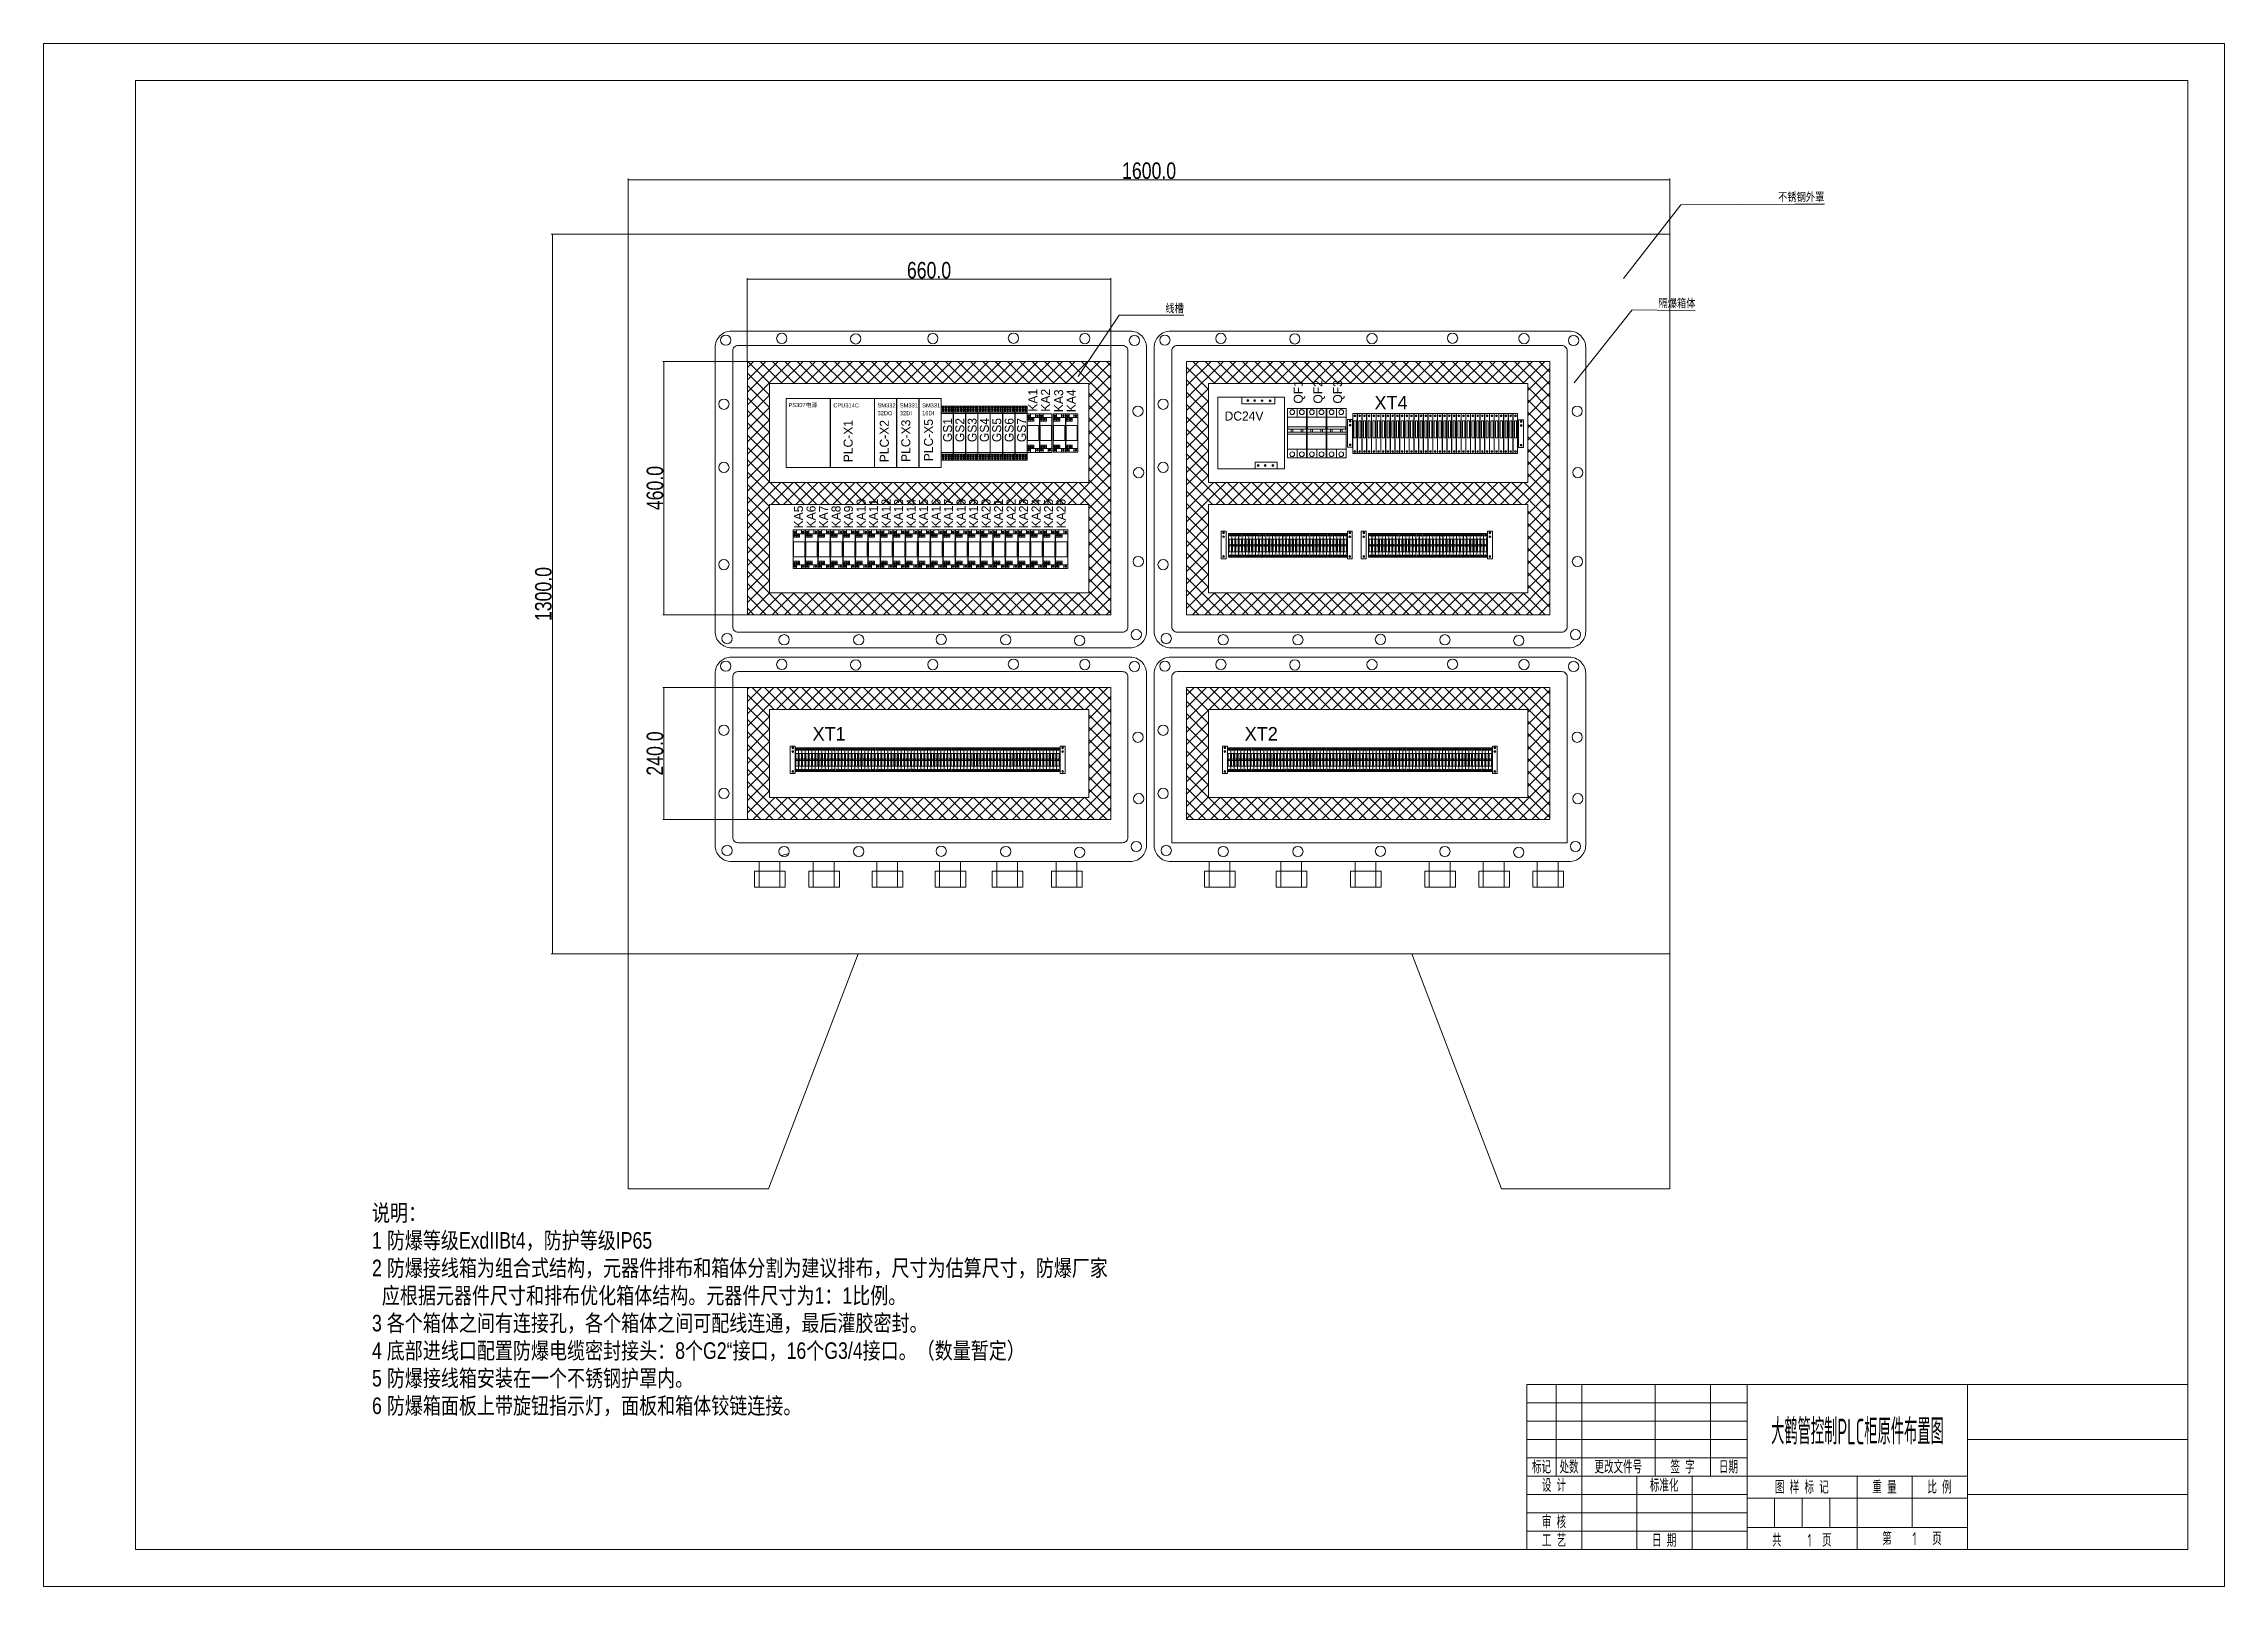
# Model space of a CAD drawing. Header units: millimetres. Extents: x 47793 to 72822, y 60284 to 123188.
# Drawn here: x 47793 to 51753, y 60284 to 63084 of the extents above; entities that cross this region are included whole.
import ezdxf
from ezdxf.enums import TextEntityAlignment as Align

# ---------------------------------------------------------------- set-up
doc = ezdxf.new("R2010")
doc.units = ezdxf.units.MM
doc.header["$LTSCALE"] = 10
doc.layers.get('0').update_dxf_attribs({"lineweight": 18})
for name, color, linetype, lineweight in [('1轮廓实线层', 7, 'Continuous', 18), ('2细线层', 4, 'Continuous', 18), ('6文字层', 3, 'Continuous', 18), ('剖面线层', 4, 'Continuous', 18), ('图框层', 7, 'Continuous', 18), ('尺寸线层', 3, 'Continuous', 18)]:
    doc.layers.add(name, color=color, linetype=linetype, lineweight=lineweight)
doc.styles.add('PC_TEXTSTYLE', font='SIMYOU.TTF', dxfattribs={"width": 0.8})
doc.styles.get("Standard").update_dxf_attribs({"font": 'isocp.shx', "width": 0.707, "bigfont": 'hztxt.shx'})
doc.styles.add('TH_GBDIM', font='SIMYOU.TTF', dxfattribs={"width": 0.8})
doc.styles.add('样式 1', font='SIMYOU.TTF', dxfattribs={"width": 0.9})
doc.dimstyles.new('TH_GBDIM', dxfattribs={"dimtxt": 3, "dimasz": 2.5, "dimexe": 2, "dimexo": 0, "dimgap": 1.5, "dimtad": 1, "dimdec": 1, "dimzin": 0, "dimdsep": 46, "dimtxsty": 'TH_GBDIM', "dimcen": 2.5, "dimdle": 5, "dimclrd": 4, "dimclre": 4, "dimclrt": 3, "dimadec": 0, "dimazin": 0, "dimtfac": 0.714286, "dimtdec": 1, "dimtmove": 0, "dimatfit": 3, "dimfxl": 1, "dimtolj": 1, "dimarcsym": 0})

msp = doc.modelspace()

# ---------------------------------------------------------------- texts
at = {"layer": '1轮廓实线层', "style": '样式 1'}
for s, p in [('PS307电源', (49145.82, 62424.75)), ('CPU314C', (49227.23, 62424.18)), ('32DO', (49307.49, 62409.95)), ('SM332', (49307.49, 62424.18)), ('32DI', (49348.03, 62409.95)), ('SM331', (49348.03, 62424.18)), ('SM331', (49388.41, 62424.18)), ('16DI', (49388.41, 62409.95))]:
    msp.add_text(s, height=7.489, dxfattribs=at).set_placement(p)
at = {"layer": '6文字层', "style": '样式 1'}
for s, p in [('KA1', (49597.81, 62416.47)), ('KA2', (49620.51, 62416.47)), ('KA3', (49644.53, 62415.6)), ('KA4', (49667.23, 62415.6)), ('QF1', (50079.62, 62431.08)), ('QF2', (50115.37, 62431.08)), ('QF3', (50151.13, 62431.08)), ('PLC-X1', (49262.2, 62324.72)), ('PLC-X2', (49327.95, 62324.72)), ('PLC-X3', (49366.93, 62325.32)), ('PLC-X5', (49408.16, 62326.52)), ('GS1', (49442.82, 62361.22)), ('GS2', (49465.12, 62361.22)), ('GS3', (49487.43, 62361.22)), ('GS4', (49509.73, 62361.22)), ('GS5', (49532.03, 62361.22)), ('GS6', (49554.64, 62361.22)), ('GS7', (49577.24, 62361.22)), ('KA10', (49285.68, 62204.69)), ('KA11', (49308.38, 62204.69)), ('KA12', (49331.08, 62204.69)), ('KA13', (49353.78, 62204.69)), ('KA14', (49376.48, 62204.69)), ('KA15', (49399.18, 62204.69)), ('KA16', (49421.88, 62204.69)), ('KA17', (49444.58, 62204.69)), ('KA18', (49467.28, 62204.69)), ('KA19', (49489.98, 62204.69)), ('KA20', (49512.68, 62204.69)), ('KA21', (49535.38, 62204.69)), ('KA22', (49558.08, 62204.69)), ('KA23', (49580.78, 62204.69)), ('KA24', (49603.48, 62204.69)), ('KA25', (49626.18, 62204.69)), ('KA26', (49648.88, 62204.69)), ('KA5', (49172.17, 62204.69)), ('KA6', (49194.87, 62204.69)), ('KA7', (49217.57, 62204.69)), ('KA8', (49240.27, 62204.69)), ('KA9', (49262.97, 62204.69))]:
    msp.add_text(s, height=16.361, rotation=90, dxfattribs=at).set_placement(p)
for s, height, p in [('DC24V', 16.361, (49937.7, 62400.4)), ('XT4', 24.542, (50209.84, 62420.56)), ('XT1', 24.542, (49189.41, 61819.6)), ('XT2', 24.542, (49974.2, 61819.6))]:
    msp.add_text(s, height=height, dxfattribs=at).set_placement(p)
at = {"layer": '6文字层', "width": 0.707}
for s, p in [('标记', (50513.17, 60501.12)), ('处数', (50563.17, 60501.12))]:
    msp.add_text(s, height=23.333, dxfattribs=at).set_placement(p, align=Align.MIDDLE_CENTER)
at = {"layer": '6文字层', "char_height": 23.333, "attachment_point": 5}
for s, insert, width in [(' 更改文件号 ', (50647.87, 60501.12), 139.6325), (' 签 字 ', (50764.54, 60501.12), 81.305), (' 日期 ', (50847.87, 60501.12), 65.3975), (' 设 计 ', (50531.2, 60467.82), 81.305), (' 标准化 ', (50731.2, 60467.82), 90.9673), (' 图 样 标 记 ', (50981.2, 60464.45), 163.4348), (' 重 量 ', (51131.2, 60464.45), 81.305), (' 比 例 ', (51231.2, 60464.45), 81.305), (' 审 核 ', (50531.2, 60401.12), 81.305), (' 工 艺 ', (50531.2, 60367.78), 81.305), (' 日 期 ', (50731.2, 60367.78), 81.305), ('共     1  页', (50985.82, 60368.13), 169.297), ('第    1   页', (51185.82, 60371.12), 169.0908)]:
    msp.add_mtext(s, dxfattribs=dict(at, insert=insert, width=width))
at = {"layer": '6文字层', "width": 0.515562}
msp.add_attdef('大鹤管控制PLC柜原件布置图', (50930.09, 60542.02), '', height=46.67, dxfattribs=at)
at = {"layer": '尺寸线层', "insert": (48389.5, 60977.37), "char_height": 30, "width": 1428.9872, "attachment_point": 1, "style": 'PC_TEXTSTYLE'}
msp.add_mtext('说明：\\P1 防爆等级ExdIIBt4，防护等级IP65\\P2 防爆接线箱为组合式结构，元器件排布和箱体分割为建议排布，尺寸为估算尺寸，防爆厂家\\P  应根据元器件尺寸和排布优化箱体结构。元器件尺寸为1：1比例。\\P3 各个箱体之间有连接孔，各个箱体之间可配线连通，最后灌胶密封。\\P4 底部进线口配置防爆电缆密封接头：8个G2“接口，16个G3/4接口。（数量暂定）\\P5 防爆接线箱安装在一个不锈钢护罩内。\\P6 防爆箱面板上带旋钮指示灯，面板和箱体铰链连接。', dxfattribs=at)

# ---------------------------------------------------------------- blocks, each defined once
blk = doc.blocks.new('*X3')
at = {"layer": '尺寸线层', "linetype": 'Continuous'}
blk.add_hatch(color=4, dxfattribs=at).paths.add_polyline_path([(49671.5, 62480.3), (49672.6, 62482.5), (49673.2, 62482.2)], flags=0)
at = {"layer": '尺寸线层', "color": 4, "linetype": 'Continuous'}
for p, q in [((49671.5, 62480.3), (49746.4, 62591.6)), ((49746.4, 62591.6), (49840.6, 62591.6))]:
    blk.add_line(p, q, dxfattribs=at)
at = {"layer": '尺寸线层', "color": 4}
blk.add_line((49840.6, 62591.6), (49863.5, 62591.6), dxfattribs=at)
at = {"layer": '尺寸线层', "color": 3, "insert": (49846.9, 62603.4), "char_height": 15, "width": 66.133, "attachment_point": 5, "style": 'TH_GBDIM'}
blk.add_mtext('线槽', dxfattribs=at)
blk = doc.blocks.new('*X4')
at = {"layer": '尺寸线层', "linetype": 'Continuous'}
blk.add_hatch(color=4, dxfattribs=at).paths.add_polyline_path([(50661.9, 62658.4), (50663.2, 62660.6), (50663.6, 62660.2)], flags=0)
at = {"layer": '尺寸线层', "color": 4, "linetype": 'Continuous'}
for p, q in [((50661.9, 62658.4), (50766.2, 62791.7)), ((50766.2, 62791.7), (50973.4, 62793.3))]:
    blk.add_line(p, q, dxfattribs=at)
at = {"layer": '尺寸线层', "color": 4}
blk.add_line((50973.4, 62793.3), (51027.2, 62793.3), dxfattribs=at)
at = {"layer": '尺寸线层', "color": 3, "insert": (50984.8, 62805.3), "char_height": 15, "width": 169.6, "attachment_point": 5, "style": 'TH_GBDIM'}
blk.add_mtext('不锈钢外罩', dxfattribs=at)
blk = doc.blocks.new('*X5')
at = {"layer": '尺寸线层', "linetype": 'Continuous'}
blk.add_hatch(color=4, dxfattribs=at).paths.add_polyline_path([(50572.2, 62468.8), (50573.5, 62470.9), (50574, 62470.5)], flags=0)
at = {"layer": '尺寸线层', "color": 4, "linetype": 'Continuous'}
for p, q in [((50572.2, 62468.8), (50677.8, 62601.1)), ((50677.8, 62601.1), (50722.9, 62601))]:
    blk.add_line(p, q, dxfattribs=at)
at = {"layer": '尺寸线层', "color": 4}
blk.add_line((50722.9, 62601), (50792.4, 62600.4), dxfattribs=at)
at = {"layer": '尺寸线层', "color": 3, "insert": (50759.2, 62612.6), "char_height": 15, "width": 133.067, "attachment_point": 5, "rotation": 359.4884, "style": 'TH_GBDIM'}
blk.add_mtext('隔爆箱体', dxfattribs=at)
blk = doc.blocks.new('*X6')
at = {"layer": '尺寸线层', "linetype": 'Continuous', "transparency": 16777216}
for points in [[(48919.7, 62507.8), (48919.2, 62505.3), (48920.1, 62505.3)], [(48919.7, 62047.8), (48919.2, 62050.3), (48920.1, 62050.3)]]:
    blk.add_hatch(color=4, dxfattribs=at).paths.add_polyline_path(points, flags=0)
at = {"layer": '尺寸线层', "color": 4, "linetype": 'Continuous', "transparency": 16777216}
for p, q in [((49111, 62507.8), (48917.7, 62507.8)), ((48919.7, 62047.8), (48919.7, 62507.8)), ((49071, 62047.8), (48917.7, 62047.8))]:
    blk.add_line(p, q, dxfattribs=at)
at = {"layer": '尺寸线层', "color": 3, "transparency": 16777216, "insert": (48903.4, 62277.8), "char_height": 30, "width": 164.8, "attachment_point": 5, "rotation": 90, "style": 'TH_GBDIM'}
blk.add_mtext('460.0', dxfattribs=at)
blk = doc.blocks.new('*X7')
at = {"layer": '尺寸线层', "linetype": 'Continuous', "transparency": 16777216}
for points in [[(49071, 62656.7), (49073.5, 62657.1), (49073.5, 62656.3)], [(49731, 62656.7), (49728.5, 62657.1), (49728.5, 62656.3)]]:
    blk.add_hatch(color=4, dxfattribs=at).paths.add_polyline_path(points, flags=0)
at = {"layer": '尺寸线层', "color": 4, "linetype": 'Continuous', "transparency": 16777216}
for p, q in [((49071, 62507.8), (49071, 62658.7)), ((49071, 62656.7), (49731, 62656.7)), ((49731, 62507.8), (49731, 62658.7))]:
    blk.add_line(p, q, dxfattribs=at)
at = {"layer": '尺寸线层', "color": 3, "transparency": 16777216, "insert": (49401, 62673), "char_height": 30, "width": 164, "attachment_point": 5, "style": 'TH_GBDIM'}
blk.add_mtext('660.0', dxfattribs=at)
blk = doc.blocks.new('*X8')
at = {"layer": '尺寸线层', "linetype": 'Continuous', "transparency": 16777216}
for points in [[(48919.7, 61916.1), (48920.1, 61913.6), (48919.2, 61913.6)], [(48919.7, 61676.1), (48920.1, 61678.6), (48919.2, 61678.6)]]:
    blk.add_hatch(color=4, dxfattribs=at).paths.add_polyline_path(points, flags=0)
at = {"layer": '尺寸线层', "color": 4, "linetype": 'Continuous', "transparency": 16777216}
for p, q in [((49071, 61916.1), (48917.7, 61916.1)), ((48919.7, 61916.1), (48919.7, 61676.1)), ((49071, 61676.1), (48917.7, 61676.1))]:
    blk.add_line(p, q, dxfattribs=at)
at = {"layer": '尺寸线层', "color": 3, "transparency": 16777216, "insert": (48903.4, 61796.1), "char_height": 30, "width": 163.733, "attachment_point": 5, "rotation": 90, "style": 'TH_GBDIM'}
blk.add_mtext('240.0', dxfattribs=at)
blk = doc.blocks.new('*X9')
at = {"layer": '尺寸线层', "linetype": 'Continuous', "transparency": 16777216}
for points in [[(48854.9, 62837.4), (48857.4, 62837.8), (48857.4, 62837)], [(50746.3, 62837.4), (50743.8, 62837.8), (50743.8, 62837)]]:
    blk.add_hatch(color=4, dxfattribs=at).paths.add_polyline_path(points, flags=0)
at = {"layer": '尺寸线层', "color": 4, "linetype": 'Continuous', "transparency": 16777216}
for p, q in [((48854.9, 62738.6), (48854.9, 62839.4)), ((48854.9, 62837.4), (50746.3, 62837.4)), ((50746.3, 62738.6), (50746.3, 62839.4))]:
    blk.add_line(p, q, dxfattribs=at)
at = {"layer": '尺寸线层', "color": 3, "transparency": 16777216, "insert": (49800.6, 62853.7), "char_height": 30, "width": 193.6, "attachment_point": 5, "style": 'TH_GBDIM'}
blk.add_mtext('1600.0', dxfattribs=at)
blk = doc.blocks.new('*X10')
at = {"layer": '尺寸线层', "linetype": 'Continuous', "transparency": 16777216}
for points in [[(48717, 62738.6), (48717.5, 62736.1), (48716.6, 62736.1)], [(48717, 61432.5), (48717.5, 61435), (48716.6, 61435)]]:
    blk.add_hatch(color=4, dxfattribs=at).paths.add_polyline_path(points, flags=0)
at = {"layer": '尺寸线层', "color": 4, "linetype": 'Continuous', "transparency": 16777216}
for p, q in [((48854.9, 62738.6), (48715, 62738.6)), ((48717, 62738.6), (48717, 61432.5)), ((48854.9, 61432.5), (48715, 61432.5))]:
    blk.add_line(p, q, dxfattribs=at)
at = {"layer": '尺寸线层', "color": 3, "transparency": 16777216, "insert": (48700.8, 62085.5), "char_height": 30, "width": 193.6, "attachment_point": 5, "rotation": 90, "style": 'TH_GBDIM'}
blk.add_mtext('1300.0', dxfattribs=at)

# ---------------------------------------------------------------- dimensions: what is measured, and where the dimension line sits
at = {"layer": '尺寸线层'}
dim = msp.add_linear_dim(base=(50746.29, 62837.41), p1=(48854.94, 62738.58), p2=(50746.29, 62738.58), text='1600.0', dimstyle='TH_GBDIM', override={"dimtxt": 30, "dimsah": 1, "dimtfac": 1, "dimtfill": 1}, dxfattribs=at)
dim.commit()
dim.dimension.update_dxf_attribs({"geometry": '*X9', "text_midpoint": (49800.62, 62853.66)})
dim = msp.add_linear_dim(base=(48717.05, 61432.52), p1=(48854.94, 62738.58), p2=(48854.94, 61432.52), angle=270, text='1300.0', dimstyle='TH_GBDIM', override={"dimtxt": 30, "dimsah": 1, "dimtfac": 1, "dimtfill": 1}, dxfattribs=at)
dim.commit()
dim.dimension.update_dxf_attribs({"geometry": '*X10', "text_midpoint": (48700.8, 62085.55)})
for base, p1, p2, angle, picture, middle in [((49731.04, 62656.71), (49071.04, 62507.81), (49731.04, 62507.81), 180, '*X7', (49401.04, 62672.96)), ((48919.66, 62507.81), (49071.04, 62047.81), (49111.04, 62507.81), 90, '*X6', (48903.41, 62277.81)), ((48919.66, 61676.08), (49071.04, 61916.08), (49071.04, 61676.08), 90, '*X8', (48903.41, 61796.08))]:
    dim = msp.add_linear_dim(base=base, p1=p1, p2=p2, angle=angle, dimstyle='TH_GBDIM', override={"dimtxt": 30, "dimsah": 1, "dimtfill": 1, "dimtzin": 8}, dxfattribs=at)
    dim.commit()
    dim.dimension.update_dxf_attribs({"geometry": picture, "text_midpoint": middle})

# ---------------------------------------------------------------- hatches: boundary and pattern name
at = {"layer": '剖面线层'}
h = msp.add_hatch(dxfattribs=at)
h.set_pattern_fill('ANSI37', color=256, scale=5, style=0)
h.paths.add_polyline_path([(49071.04, 62047.81), (49071.04, 62155.53), (49071.04, 62507.81), (49111.04, 62507.81), (49691.04, 62507.81), (49731.04, 62507.81), (49731.04, 62047.81)], flags=0)
h.paths.add_polyline_path([(49111.04, 62087.81), (49111.04, 62245.46), (49111.04, 62247.81), (49691.04, 62247.81), (49691.04, 62087.81)], flags=0)
h.paths.add_polyline_path([(49111.04, 62287.81), (49111.04, 62300.05), (49111.04, 62467.81), (49691.04, 62467.81), (49691.04, 62287.81)], flags=0)
h = msp.add_hatch(dxfattribs=at)
h.set_pattern_fill('ANSI37', color=256, scale=5, style=0)
h.paths.add_polyline_path([(49868.49, 62047.81), (49868.49, 62268.15), (49868.49, 62507.81), (50488.49, 62507.81), (50528.49, 62507.81), (50528.49, 62267.81), (50528.49, 62047.81)], flags=0)
h.paths.add_polyline_path([(49908.49, 62287.81), (49908.49, 62298.65), (49908.49, 62467.81), (50488.49, 62467.81), (50488.49, 62287.81)], flags=0)
h.paths.add_polyline_path([(49908.49, 62087.81), (49908.49, 62229.61), (49908.49, 62247.81), (50488.49, 62247.81), (50488.49, 62087.81)], flags=0)
h = msp.add_hatch(dxfattribs=at)
h.set_pattern_fill('ANSI37', color=256, scale=5, style=0)
h.paths.add_polyline_path([(49071.04, 61676.08), (49071.04, 61899.66), (49071.04, 61901.47), (49071.04, 61916.08), (49731.04, 61916.08), (49731.04, 61676.08)], flags=0)
h.paths.add_polyline_path([(49111.04, 61716.08), (49111.04, 61861.12), (49111.04, 61876.08), (49691.04, 61876.08), (49691.04, 61716.08)], flags=0)
h = msp.add_hatch(dxfattribs=at)
h.set_pattern_fill('ANSI37', color=256, scale=5, style=0)
h.paths.add_polyline_path([(49868.49, 61676.08), (49868.49, 61891.63), (49868.49, 61916.08), (50528.49, 61916.08), (50528.49, 61676.08), (49985.21, 61676.08)], flags=0)
h.paths.add_polyline_path([(49908.49, 61716.08), (49908.49, 61864.33), (49908.49, 61876.08), (50488.49, 61876.08), (50488.49, 61716.08)], flags=0)

# ---------------------------------------------------------------- linework, layer by layer
for p, q in [((49111.04, 62467.81), (49691.04, 62467.81)), ((49908.49, 62467.81), (50488.49, 62467.81)), ((49111.04, 62287.81), (49691.04, 62287.81)), ((49908.49, 62287.81), (50488.49, 62287.81)), ((49111.04, 62247.81), (49691.04, 62247.81)), ((49908.49, 62247.81), (50488.49, 62247.81)), ((49111.04, 62087.81), (49691.04, 62087.81)), ((49908.49, 62087.81), (50488.49, 62087.81)), ((49111.04, 61876.08), (49691.04, 61876.08)), ((49908.49, 61876.08), (50488.49, 61876.08))]:
    msp.add_line(p, q)
at = {"layer": '1轮廓实线层'}
for p, q in [((49071.04, 62047.81), (49071.04, 62507.81)), ((49111.04, 62507.81), (49071.04, 62507.81)), ((49111.04, 62507.81), (49691.04, 62507.81)), ((49691.04, 62507.81), (49731.04, 62507.81)), ((49691.04, 62507.81), (49731.04, 62507.81)), ((49731.04, 62507.81), (49731.04, 62047.81)), ((50488.49, 62507.81), (49868.49, 62507.81)), ((49868.49, 62507.81), (49868.49, 62047.81)), ((50488.49, 62507.81), (50528.49, 62507.81)), ((50528.49, 62267.81), (50528.49, 62507.81)), ((49111.04, 62467.81), (49111.04, 62287.81)), ((49691.04, 62467.81), (49691.04, 62287.81)), ((49908.49, 62467.81), (49908.49, 62287.81)), ((50488.49, 62467.81), (50488.49, 62287.81)), ((49141.33, 62440.13), (49141.33, 62315.13)), ((49141.33, 62440.13), (49221.33, 62440.13)), ((49221.33, 62440.13), (49181.33, 62440.13)), ((49221.33, 62315.13), (49221.33, 62440.13)), ((49301.81, 62440.13), (49221.81, 62440.13)), ((49221.81, 62440.13), (49221.81, 62315.13)), ((49301.81, 62315.13), (49301.81, 62440.13)), ((49342.07, 62440.13), (49302.07, 62440.13)), ((49302.07, 62440.13), (49302.07, 62315.13)), ((49342.07, 62315.13), (49342.07, 62440.13)), ((49382.61, 62440.13), (49342.61, 62440.13)), ((49342.61, 62440.13), (49342.61, 62315.13)), ((49382.61, 62315.13), (49382.61, 62440.13)), ((49422.99, 62440.13), (49382.99, 62440.13)), ((49382.99, 62440.13), (49382.99, 62315.13)), ((49422.99, 62315.13), (49422.99, 62440.13)), ((50046.2, 62442.69), (49925.2, 62442.69)), ((49925.2, 62442.69), (49925.2, 62312.69)), ((49978.76, 62435.63), (49981.06, 62437.92)), ((49978.96, 62435.42), (49981.26, 62437.72)), ((49991.07, 62435.52), (49993.36, 62437.82)), ((49991.27, 62435.32), (49993.57, 62437.62)), ((50004.44, 62435.42), (50006.74, 62437.72)), ((50004.65, 62435.22), (50006.94, 62437.52)), ((50018.97, 62435.32), (50021.27, 62437.62)), ((50019.17, 62435.12), (50021.47, 62437.42)), ((50046.2, 62312.69), (50046.2, 62442.69)), ((50051.67, 62422.42), (50069.17, 62422.42)), ((50051.67, 62332.42), (50051.67, 62422.42)), ((50069.17, 62422.42), (50086.67, 62422.42)), ((50069.17, 62422.42), (50069.17, 62406.28)), ((50086.67, 62422.42), (50086.67, 62332.42)), ((50087.42, 62422.42), (50104.92, 62422.42)), ((50087.42, 62332.42), (50087.42, 62422.42)), ((50104.92, 62422.42), (50122.42, 62422.42)), ((50104.92, 62422.42), (50104.92, 62406.28)), ((50122.42, 62422.42), (50122.42, 62332.42)), ((50123.18, 62422.42), (50140.68, 62422.42)), ((50123.18, 62332.42), (50123.18, 62422.42)), ((50140.68, 62422.42), (50158.18, 62422.42)), ((50140.68, 62422.42), (50140.68, 62406.28)), ((50158.18, 62422.42), (50158.18, 62332.42)), ((50051.67, 62406.28), (50086.67, 62406.28)), ((50051.67, 62379.4), (50086.67, 62379.4)), ((50051.67, 62375.44), (50086.67, 62375.44)), ((50052.57, 62388.83), (50085.76, 62388.83)), ((50052.57, 62388.83), (50052.57, 62384.87)), ((50052.57, 62384.87), (50085.76, 62384.87)), ((50058.49, 62379.4), (50058.49, 62384.87)), ((50061.5, 62379.4), (50061.5, 62384.87)), ((50076.83, 62379.4), (50076.83, 62384.87)), ((50079.85, 62379.4), (50079.85, 62384.87)), ((50085.76, 62388.83), (50085.76, 62384.87)), ((50087.42, 62406.28), (50122.42, 62406.28)), ((50087.42, 62379.4), (50122.42, 62379.4)), ((50087.42, 62375.44), (50122.42, 62375.44)), ((50088.33, 62388.83), (50121.52, 62388.83)), ((50088.33, 62388.83), (50088.33, 62384.87)), ((50088.33, 62384.87), (50121.52, 62384.87)), ((50094.24, 62379.4), (50094.24, 62384.87)), ((50097.26, 62379.4), (50097.26, 62384.87)), ((50112.59, 62379.4), (50112.59, 62384.87)), ((50115.6, 62379.4), (50115.6, 62384.87)), ((50121.52, 62388.83), (50121.52, 62384.87)), ((50123.18, 62406.28), (50158.18, 62406.28)), ((50123.18, 62379.4), (50158.18, 62379.4)), ((50123.18, 62375.44), (50158.18, 62375.44)), ((50124.08, 62388.83), (50157.28, 62388.83)), ((50124.08, 62388.83), (50124.08, 62384.87)), ((50124.08, 62384.87), (50157.28, 62384.87)), ((50130, 62379.4), (50130, 62384.87)), ((50133.01, 62379.4), (50133.01, 62384.87)), ((50148.35, 62379.4), (50148.35, 62384.87)), ((50151.36, 62379.4), (50151.36, 62384.87)), ((50157.28, 62388.83), (50157.28, 62384.87)), ((50051.67, 62348.57), (50086.67, 62348.57)), ((50069.17, 62332.42), (50051.67, 62332.42)), ((50069.17, 62348.57), (50069.17, 62332.42)), ((50086.67, 62332.42), (50069.17, 62332.42)), ((50087.42, 62348.57), (50122.42, 62348.57)), ((50104.92, 62332.42), (50087.42, 62332.42)), ((50104.92, 62348.57), (50104.92, 62332.42)), ((50122.42, 62332.42), (50104.92, 62332.42)), ((50123.18, 62348.57), (50158.18, 62348.57)), ((50140.68, 62332.42), (50123.18, 62332.42)), ((50140.68, 62348.57), (50140.68, 62332.42)), ((50158.18, 62332.42), (50140.68, 62332.42)), ((49141.33, 62315.13), (49221.33, 62315.13)), ((49181.33, 62315.13), (49221.33, 62315.13)), ((49221.81, 62315.13), (49301.81, 62315.13)), ((49302.07, 62315.13), (49342.07, 62315.13)), ((49342.61, 62315.13), (49382.61, 62315.13)), ((49382.99, 62315.13), (49422.99, 62315.13)), ((49925.2, 62312.69), (50046.2, 62312.69)), ((49997.28, 62317.85), (49999.58, 62320.14)), ((49997.48, 62317.64), (49999.78, 62319.94)), ((50010.07, 62317.74), (50012.37, 62320.04)), ((50010.27, 62317.54), (50012.57, 62319.84)), ((50023.94, 62317.64), (50026.24, 62319.94)), ((50024.14, 62317.44), (50026.44, 62319.74)), ((50528.49, 62047.81), (50528.49, 62267.81)), ((49111.04, 62247.81), (49111.04, 62087.81)), ((49691.04, 62247.81), (49691.04, 62087.81)), ((49908.49, 62247.81), (49908.49, 62087.81)), ((50488.49, 62247.81), (50488.49, 62087.81)), ((49071.04, 62047.81), (49731.04, 62047.81)), ((49868.49, 62047.81), (50528.49, 62047.81)), ((49071.04, 61901.47), (49071.04, 61916.08)), ((49731.04, 61916.08), (49071.04, 61916.08)), ((49071.04, 61901.47), (49071.04, 61676.08)), ((49731.04, 61916.08), (49731.04, 61676.08)), ((49868.49, 61916.08), (49868.49, 61676.08)), ((50528.49, 61916.08), (49868.49, 61916.08)), ((50528.49, 61676.08), (50528.49, 61916.08)), ((49111.04, 61876.08), (49111.04, 61716.08)), ((49691.04, 61876.08), (49691.04, 61716.08)), ((49908.49, 61876.08), (49908.49, 61716.08)), ((50488.49, 61876.08), (50488.49, 61716.08)), ((49111.04, 61716.08), (49691.04, 61716.08)), ((49908.49, 61716.08), (50488.49, 61716.08)), ((49731.04, 61676.08), (49071.04, 61676.08)), ((49985.21, 61676.08), (49868.49, 61676.08)), ((49985.21, 61676.08), (50528.49, 61676.08)), ((50488.49, 61676.08), (50528.49, 61676.08)), ((49841.93, 61634.07), (50559.69, 61634.07)), ((48854.94, 61432.52), (48854.94, 61005.94)), ((49109.65, 61005.94), (49272.23, 61432.52)), ((50440.4, 61005.94), (50277.82, 61432.52)), ((50746.29, 61432.52), (50746.29, 61005.94)), ((48854.94, 61005.94), (49109.65, 61005.94)), ((50440.4, 61005.94), (50746.29, 61005.94)), ((51686.5, 60651.12), (50486.5, 60651.12)), ((50486.5, 60351.12), (50486.5, 60651.12)), ((50486.5, 60351.12), (51686.5, 60351.12))]:
    msp.add_line(p, q, dxfattribs=at)
at = {"layer": '1轮廓实线层', "lineweight": 13}
for p, q in [((49444.99, 62426.63), (49422.99, 62426.63)), ((49422.99, 62426.63), (49422.99, 62328.63)), ((49422.99, 62420.82), (49444.99, 62420.82)), ((49422.99, 62415.87), (49444.99, 62415.87)), ((49422.99, 62413), (49444.99, 62413)), ((49425.46, 62422.71), (49427.76, 62425.01)), ((49425.46, 62417.34), (49427.76, 62419.64)), ((49425.66, 62422.51), (49427.96, 62424.81)), ((49425.66, 62417.14), (49427.96, 62419.44)), ((49430.5, 62422.71), (49432.8, 62425.01)), ((49430.5, 62417.34), (49432.8, 62419.64)), ((49430.7, 62422.51), (49433, 62424.81)), ((49430.7, 62417.14), (49433, 62419.44)), ((49435.54, 62422.71), (49437.83, 62425.01)), ((49435.54, 62417.34), (49437.83, 62419.64)), ((49435.74, 62422.51), (49438.04, 62424.81)), ((49435.74, 62417.14), (49438.04, 62419.44)), ((49440.57, 62422.71), (49442.87, 62425.01)), ((49440.57, 62417.34), (49442.87, 62419.64)), ((49440.77, 62422.51), (49443.07, 62424.81)), ((49440.77, 62417.14), (49443.07, 62419.44)), ((49444.99, 62328.63), (49444.99, 62426.63)), ((49467.29, 62426.63), (49445.29, 62426.63)), ((49445.29, 62426.63), (49445.29, 62328.63)), ((49445.29, 62420.82), (49467.29, 62420.82)), ((49445.29, 62415.87), (49467.29, 62415.87)), ((49445.29, 62413), (49467.29, 62413)), ((49447.76, 62422.71), (49450.06, 62425.01)), ((49447.76, 62417.34), (49450.06, 62419.64)), ((49447.96, 62422.51), (49450.26, 62424.81)), ((49447.96, 62417.14), (49450.26, 62419.44)), ((49452.8, 62422.71), (49455.1, 62425.01)), ((49452.8, 62417.34), (49455.1, 62419.64)), ((49453, 62422.51), (49455.3, 62424.81)), ((49453, 62417.14), (49455.3, 62419.44)), ((49457.84, 62422.71), (49460.14, 62425.01)), ((49457.84, 62417.34), (49460.14, 62419.64)), ((49458.04, 62422.51), (49460.34, 62424.81)), ((49458.04, 62417.14), (49460.34, 62419.44)), ((49462.88, 62422.71), (49465.17, 62425.01)), ((49462.88, 62417.34), (49465.17, 62419.64)), ((49463.08, 62422.51), (49465.37, 62424.81)), ((49463.08, 62417.14), (49465.37, 62419.44)), ((49467.29, 62328.63), (49467.29, 62426.63)), ((49489.59, 62426.63), (49467.59, 62426.63)), ((49467.59, 62426.63), (49467.59, 62328.63)), ((49467.59, 62420.82), (49489.59, 62420.82)), ((49467.59, 62415.87), (49489.59, 62415.87)), ((49467.59, 62413), (49489.59, 62413)), ((49470.07, 62422.71), (49472.36, 62425.01)), ((49470.07, 62417.34), (49472.36, 62419.64)), ((49470.27, 62422.51), (49472.57, 62424.81)), ((49470.27, 62417.14), (49472.57, 62419.44)), ((49475.1, 62422.71), (49477.4, 62425.01)), ((49475.1, 62417.34), (49477.4, 62419.64)), ((49475.3, 62422.51), (49477.6, 62424.81)), ((49475.3, 62417.14), (49477.6, 62419.44)), ((49480.14, 62422.71), (49482.44, 62425.01)), ((49480.14, 62417.34), (49482.44, 62419.64)), ((49480.34, 62422.51), (49482.64, 62424.81)), ((49480.34, 62417.14), (49482.64, 62419.44)), ((49485.18, 62422.71), (49487.48, 62425.01)), ((49485.18, 62417.34), (49487.48, 62419.64)), ((49485.38, 62422.51), (49487.68, 62424.81)), ((49485.38, 62417.14), (49487.68, 62419.44)), ((49489.59, 62328.63), (49489.59, 62426.63)), ((49511.89, 62426.63), (49489.89, 62426.63)), ((49489.89, 62426.63), (49489.89, 62328.63)), ((49489.89, 62420.82), (49511.89, 62420.82)), ((49489.89, 62415.87), (49511.89, 62415.87)), ((49489.89, 62413), (49511.89, 62413)), ((49492.37, 62422.71), (49494.67, 62425.01)), ((49492.37, 62417.34), (49494.67, 62419.64)), ((49492.57, 62422.51), (49494.87, 62424.81)), ((49492.57, 62417.14), (49494.87, 62419.44)), ((49497.41, 62422.71), (49499.7, 62425.01)), ((49497.41, 62417.34), (49499.7, 62419.64)), ((49497.61, 62422.51), (49499.9, 62424.81)), ((49497.61, 62417.14), (49499.9, 62419.44)), ((49502.44, 62422.71), (49504.74, 62425.01)), ((49502.44, 62417.34), (49504.74, 62419.64)), ((49502.64, 62422.51), (49504.94, 62424.81)), ((49502.64, 62417.14), (49504.94, 62419.44)), ((49507.48, 62422.71), (49509.78, 62425.01)), ((49507.48, 62417.34), (49509.78, 62419.64)), ((49507.68, 62422.51), (49509.98, 62424.81)), ((49507.68, 62417.14), (49509.98, 62419.44)), ((49511.89, 62328.63), (49511.89, 62426.63)), ((49534.2, 62426.63), (49512.2, 62426.63)), ((49512.2, 62426.63), (49512.2, 62328.63)), ((49512.2, 62420.82), (49534.2, 62420.82)), ((49512.2, 62415.87), (49534.2, 62415.87)), ((49512.2, 62413), (49534.2, 62413)), ((49514.67, 62422.71), (49516.97, 62425.01)), ((49514.67, 62417.34), (49516.97, 62419.64)), ((49514.87, 62422.51), (49517.17, 62424.81)), ((49514.87, 62417.14), (49517.17, 62419.44)), ((49519.71, 62422.71), (49522.01, 62425.01)), ((49519.71, 62417.34), (49522.01, 62419.64)), ((49519.91, 62422.51), (49522.21, 62424.81)), ((49519.91, 62417.14), (49522.21, 62419.44)), ((49524.74, 62422.71), (49527.04, 62425.01)), ((49524.74, 62417.34), (49527.04, 62419.64)), ((49524.95, 62422.51), (49527.24, 62424.81)), ((49524.95, 62417.14), (49527.24, 62419.44)), ((49529.78, 62422.71), (49532.08, 62425.01)), ((49529.78, 62417.34), (49532.08, 62419.64)), ((49529.98, 62422.51), (49532.28, 62424.81)), ((49529.98, 62417.14), (49532.28, 62419.44)), ((49534.2, 62328.63), (49534.2, 62426.63)), ((49556.8, 62426.63), (49534.8, 62426.63)), ((49534.8, 62426.63), (49534.8, 62328.63)), ((49534.8, 62420.82), (49556.8, 62420.82)), ((49534.8, 62415.87), (49556.8, 62415.87)), ((49534.8, 62413), (49556.8, 62413)), ((49537.27, 62422.71), (49539.57, 62425.01)), ((49537.27, 62417.34), (49539.57, 62419.64)), ((49537.48, 62422.51), (49539.77, 62424.81)), ((49537.48, 62417.14), (49539.77, 62419.44)), ((49542.31, 62422.71), (49544.61, 62425.01)), ((49542.31, 62417.34), (49544.61, 62419.64)), ((49542.51, 62422.51), (49544.81, 62424.81)), ((49542.51, 62417.14), (49544.81, 62419.44)), ((49547.35, 62422.71), (49549.65, 62425.01)), ((49547.35, 62417.34), (49549.65, 62419.64)), ((49547.55, 62422.51), (49549.85, 62424.81)), ((49547.55, 62417.14), (49549.85, 62419.44)), ((49552.39, 62422.71), (49554.69, 62425.01)), ((49552.39, 62417.34), (49554.69, 62419.64)), ((49552.59, 62422.51), (49554.89, 62424.81)), ((49552.59, 62417.14), (49554.89, 62419.44)), ((49556.8, 62328.63), (49556.8, 62426.63)), ((49579.41, 62426.63), (49557.41, 62426.63)), ((49557.41, 62426.63), (49557.41, 62328.63)), ((49557.41, 62420.82), (49579.41, 62420.82)), ((49557.41, 62415.87), (49579.41, 62415.87)), ((49557.41, 62413), (49579.41, 62413)), ((49559.88, 62422.71), (49562.18, 62425.01)), ((49559.88, 62417.34), (49562.18, 62419.64)), ((49560.08, 62422.51), (49562.38, 62424.81)), ((49560.08, 62417.14), (49562.38, 62419.44)), ((49564.92, 62422.71), (49567.22, 62425.01)), ((49564.92, 62417.34), (49567.22, 62419.64)), ((49565.12, 62422.51), (49567.42, 62424.81)), ((49565.12, 62417.14), (49567.42, 62419.44)), ((49569.95, 62422.71), (49572.25, 62425.01)), ((49569.95, 62417.34), (49572.25, 62419.64)), ((49570.16, 62422.51), (49572.45, 62424.81)), ((49570.16, 62417.14), (49572.45, 62419.44)), ((49574.99, 62422.71), (49577.29, 62425.01)), ((49574.99, 62417.34), (49577.29, 62419.64)), ((49575.19, 62422.51), (49577.49, 62424.81)), ((49575.19, 62417.14), (49577.49, 62419.44)), ((49579.41, 62328.63), (49579.41, 62426.63)), ((49579.41, 62412.63), (49601.41, 62412.63)), ((49579.41, 62342.63), (49579.41, 62412.63)), ((49581.14, 62407.73), (49583.44, 62410.03)), ((49581.34, 62407.53), (49583.64, 62409.82)), ((49585.44, 62406.95), (49585.44, 62412.63)), ((49594.35, 62405.8), (49594.35, 62412.63)), ((49596.52, 62407.73), (49598.82, 62410.03)), ((49596.72, 62407.53), (49599.02, 62409.82)), ((49601.41, 62412.63), (49601.41, 62342.63)), ((49602.11, 62412.63), (49624.11, 62412.63)), ((49602.11, 62342.63), (49602.11, 62412.63)), ((49603.84, 62407.73), (49606.14, 62410.03)), ((49604.04, 62407.53), (49606.34, 62409.82)), ((49608.14, 62406.95), (49608.14, 62412.63)), ((49624.11, 62412.63), (49624.11, 62342.63)), ((49626.53, 62412.69), (49648.53, 62412.69)), ((49626.53, 62342.69), (49626.53, 62412.69)), ((49628.27, 62407.78), (49630.56, 62410.08)), ((49628.47, 62407.58), (49630.77, 62409.88)), ((49632.57, 62407), (49632.57, 62412.69)), ((49641.48, 62405.85), (49641.48, 62412.69)), ((49643.65, 62407.78), (49645.94, 62410.08)), ((49643.85, 62407.58), (49646.15, 62409.88)), ((49648.53, 62412.69), (49648.53, 62342.69)), ((49649.23, 62412.69), (49671.23, 62412.69)), ((49649.23, 62342.69), (49649.23, 62412.69)), ((49650.97, 62407.78), (49653.26, 62410.08)), ((49651.17, 62407.58), (49653.47, 62409.88)), ((49655.27, 62407), (49655.27, 62412.69)), ((49664.18, 62405.85), (49664.18, 62412.69)), ((49666.35, 62407.78), (49668.65, 62410.08)), ((49666.55, 62407.58), (49668.85, 62409.88)), ((49671.23, 62412.69), (49671.23, 62342.69)), ((50178.45, 62413.26), (50170.25, 62413.26)), ((50170.25, 62413.26), (50170.25, 62340.76)), ((50173.1, 62408), (50175.39, 62410.3)), ((50173.3, 62407.8), (50175.6, 62410.1)), ((50178.45, 62340.76), (50178.45, 62413.26)), ((50187.02, 62413.26), (50178.82, 62413.26)), ((50178.82, 62413.26), (50178.82, 62340.76)), ((50181.67, 62408), (50183.97, 62410.3)), ((50181.87, 62407.8), (50184.17, 62410.1)), ((50187.02, 62340.76), (50187.02, 62413.26)), ((50195.59, 62413.26), (50187.39, 62413.26)), ((50187.39, 62413.26), (50187.39, 62340.76)), ((50190.24, 62408), (50192.54, 62410.3)), ((50190.44, 62407.8), (50192.74, 62410.1)), ((50195.59, 62340.76), (50195.59, 62413.26)), ((50204.16, 62413.26), (50195.96, 62413.26)), ((50195.96, 62413.26), (50195.96, 62340.76)), ((50198.81, 62408), (50201.11, 62410.3)), ((50199.01, 62407.8), (50201.31, 62410.1)), ((50204.16, 62340.76), (50204.16, 62413.26)), ((50212.73, 62413.26), (50204.53, 62413.26)), ((50204.53, 62413.26), (50204.53, 62340.76)), ((50207.38, 62408), (50209.68, 62410.3)), ((50207.58, 62407.8), (50209.88, 62410.1)), ((50212.73, 62340.76), (50212.73, 62413.26)), ((50221.3, 62413.26), (50213.1, 62413.26)), ((50213.1, 62413.26), (50213.1, 62340.76)), ((50215.95, 62408), (50218.25, 62410.3)), ((50216.15, 62407.8), (50218.45, 62410.1)), ((50221.3, 62340.76), (50221.3, 62413.26)), ((50229.87, 62413.26), (50221.67, 62413.26)), ((50221.67, 62413.26), (50221.67, 62340.76)), ((50224.52, 62408), (50226.82, 62410.3)), ((50224.72, 62407.8), (50227.02, 62410.1)), ((50229.87, 62340.76), (50229.87, 62413.26)), ((50238.44, 62413.26), (50230.24, 62413.26)), ((50230.24, 62413.26), (50230.24, 62340.76)), ((50233.09, 62408), (50235.39, 62410.3)), ((50233.29, 62407.8), (50235.59, 62410.1)), ((50238.44, 62340.76), (50238.44, 62413.26)), ((50247.01, 62413.26), (50238.81, 62413.26)), ((50238.81, 62413.26), (50238.81, 62340.76)), ((50241.66, 62408), (50243.96, 62410.3)), ((50241.86, 62407.8), (50244.16, 62410.1)), ((50247.01, 62340.76), (50247.01, 62413.26)), ((50255.58, 62413.26), (50247.38, 62413.26)), ((50247.38, 62413.26), (50247.38, 62340.76)), ((50250.23, 62408), (50252.53, 62410.3)), ((50250.43, 62407.8), (50252.73, 62410.1)), ((50255.58, 62340.76), (50255.58, 62413.26)), ((50264.15, 62413.26), (50255.95, 62413.26)), ((50255.95, 62413.26), (50255.95, 62340.76)), ((50258.8, 62408), (50261.1, 62410.3)), ((50259, 62407.8), (50261.3, 62410.1)), ((50264.15, 62340.76), (50264.15, 62413.26)), ((50272.72, 62413.26), (50264.52, 62413.26)), ((50264.52, 62413.26), (50264.52, 62340.76)), ((50267.37, 62408), (50269.67, 62410.3)), ((50267.57, 62407.8), (50269.87, 62410.1)), ((50272.72, 62340.76), (50272.72, 62413.26)), ((50281.29, 62413.26), (50273.09, 62413.26)), ((50273.09, 62413.26), (50273.09, 62340.76)), ((50275.94, 62408), (50278.24, 62410.3)), ((50276.14, 62407.8), (50278.44, 62410.1)), ((50281.29, 62340.76), (50281.29, 62413.26)), ((50289.86, 62413.26), (50281.66, 62413.26)), ((50281.66, 62413.26), (50281.66, 62340.76)), ((50284.51, 62408), (50286.81, 62410.3)), ((50284.71, 62407.8), (50287.01, 62410.1)), ((50289.86, 62340.76), (50289.86, 62413.26)), ((50298.43, 62413.26), (50290.23, 62413.26)), ((50290.23, 62413.26), (50290.23, 62340.76)), ((50293.08, 62408), (50295.38, 62410.3)), ((50293.28, 62407.8), (50295.58, 62410.1)), ((50298.43, 62340.76), (50298.43, 62413.26)), ((50307, 62413.26), (50298.8, 62413.26)), ((50298.8, 62413.26), (50298.8, 62340.76)), ((50301.65, 62408), (50303.95, 62410.3)), ((50301.85, 62407.8), (50304.15, 62410.1)), ((50307, 62340.76), (50307, 62413.26)), ((50315.57, 62413.26), (50307.37, 62413.26)), ((50307.37, 62413.26), (50307.37, 62340.76)), ((50310.22, 62408), (50312.52, 62410.3)), ((50310.43, 62407.8), (50312.72, 62410.1)), ((50315.57, 62340.76), (50315.57, 62413.26)), ((50324.14, 62413.26), (50315.94, 62413.26)), ((50315.94, 62413.26), (50315.94, 62340.76)), ((50318.79, 62408), (50321.09, 62410.3)), ((50319, 62407.8), (50321.29, 62410.1)), ((50324.14, 62340.76), (50324.14, 62413.26)), ((50332.71, 62413.26), (50324.51, 62413.26)), ((50324.51, 62413.26), (50324.51, 62340.76)), ((50327.36, 62408), (50329.66, 62410.3)), ((50327.57, 62407.8), (50329.86, 62410.1)), ((50332.71, 62340.76), (50332.71, 62413.26)), ((50341.28, 62413.26), (50333.08, 62413.26)), ((50333.08, 62413.26), (50333.08, 62340.76)), ((50335.93, 62408), (50338.23, 62410.3)), ((50336.14, 62407.8), (50338.43, 62410.1)), ((50341.28, 62340.76), (50341.28, 62413.26)), ((50349.85, 62413.26), (50341.65, 62413.26)), ((50341.65, 62413.26), (50341.65, 62340.76)), ((50344.51, 62408), (50346.8, 62410.3)), ((50344.71, 62407.8), (50347.01, 62410.1)), ((50349.85, 62340.76), (50349.85, 62413.26)), ((50358.43, 62413.26), (50350.23, 62413.26)), ((50350.23, 62413.26), (50350.23, 62340.76)), ((50353.08, 62408), (50355.37, 62410.3)), ((50353.28, 62407.8), (50355.58, 62410.1)), ((50358.43, 62340.76), (50358.43, 62413.26)), ((50367, 62413.26), (50358.8, 62413.26)), ((50358.8, 62413.26), (50358.8, 62340.76)), ((50361.65, 62408), (50363.94, 62410.3)), ((50361.85, 62407.8), (50364.15, 62410.1)), ((50367, 62340.76), (50367, 62413.26)), ((50375.57, 62413.26), (50367.37, 62413.26)), ((50367.37, 62413.26), (50367.37, 62340.76)), ((50370.22, 62408), (50372.51, 62410.3)), ((50370.42, 62407.8), (50372.72, 62410.1)), ((50375.57, 62340.76), (50375.57, 62413.26)), ((50384.14, 62413.26), (50375.94, 62413.26)), ((50375.94, 62413.26), (50375.94, 62340.76)), ((50378.79, 62408), (50381.09, 62410.3)), ((50378.99, 62407.8), (50381.29, 62410.1)), ((50384.14, 62340.76), (50384.14, 62413.26)), ((50392.71, 62413.26), (50384.51, 62413.26)), ((50384.51, 62413.26), (50384.51, 62340.76)), ((50387.36, 62408), (50389.66, 62410.3)), ((50387.56, 62407.8), (50389.86, 62410.1)), ((50392.71, 62340.76), (50392.71, 62413.26)), ((50401.28, 62413.26), (50393.08, 62413.26)), ((50393.08, 62413.26), (50393.08, 62340.76)), ((50395.93, 62408), (50398.23, 62410.3)), ((50396.13, 62407.8), (50398.43, 62410.1)), ((50401.28, 62340.76), (50401.28, 62413.26)), ((50409.85, 62413.26), (50401.65, 62413.26)), ((50401.65, 62413.26), (50401.65, 62340.76)), ((50404.5, 62408), (50406.8, 62410.3)), ((50404.7, 62407.8), (50407, 62410.1)), ((50409.85, 62340.76), (50409.85, 62413.26)), ((50418.42, 62413.26), (50410.22, 62413.26)), ((50410.22, 62413.26), (50410.22, 62340.76)), ((50413.07, 62408), (50415.37, 62410.3)), ((50413.27, 62407.8), (50415.57, 62410.1)), ((50418.42, 62340.76), (50418.42, 62413.26)), ((50426.99, 62413.26), (50418.79, 62413.26)), ((50418.79, 62413.26), (50418.79, 62340.76)), ((50421.64, 62408), (50423.94, 62410.3)), ((50421.84, 62407.8), (50424.14, 62410.1)), ((50426.99, 62340.76), (50426.99, 62413.26)), ((50435.56, 62413.26), (50427.36, 62413.26)), ((50427.36, 62413.26), (50427.36, 62340.76)), ((50430.21, 62408), (50432.51, 62410.3)), ((50430.41, 62407.8), (50432.71, 62410.1)), ((50435.56, 62340.76), (50435.56, 62413.26)), ((50444.13, 62413.26), (50435.93, 62413.26)), ((50435.93, 62413.26), (50435.93, 62340.76)), ((50438.78, 62408), (50441.08, 62410.3)), ((50438.98, 62407.8), (50441.28, 62410.1)), ((50444.13, 62340.76), (50444.13, 62413.26)), ((50452.7, 62413.26), (50444.5, 62413.26)), ((50444.5, 62413.26), (50444.5, 62340.76)), ((50447.35, 62408), (50449.65, 62410.3)), ((50447.55, 62407.8), (50449.85, 62410.1)), ((50452.7, 62340.76), (50452.7, 62413.26)), ((50461.27, 62413.26), (50453.07, 62413.26)), ((50453.07, 62413.26), (50453.07, 62340.76)), ((50455.92, 62408), (50458.22, 62410.3)), ((50456.12, 62407.8), (50458.42, 62410.1)), ((50461.27, 62340.76), (50461.27, 62413.26)), ((50469.84, 62413.26), (50461.64, 62413.26)), ((50461.64, 62413.26), (50461.64, 62340.76)), ((50464.49, 62408), (50466.79, 62410.3)), ((50464.69, 62407.8), (50466.99, 62410.1)), ((50469.84, 62340.76), (50469.84, 62413.26)), ((49579.41, 62405.8), (49601.41, 62405.8)), ((49579.41, 62399.45), (49591.28, 62399.45)), ((49580.99, 62401.83), (49583.29, 62404.12)), ((49581.19, 62401.62), (49583.49, 62403.92)), ((49585.44, 62399.45), (49585.44, 62406.95)), ((49587.05, 62401.83), (49589.35, 62404.12)), ((49587.25, 62401.62), (49589.55, 62403.92)), ((49591.28, 62399.45), (49591.28, 62405.8)), ((49602.11, 62405.8), (49624.11, 62405.8)), ((49602.11, 62399.45), (49613.98, 62399.45)), ((49603.69, 62401.83), (49605.99, 62404.12)), ((49603.89, 62401.62), (49606.19, 62403.92)), ((49608.14, 62399.45), (49608.14, 62406.95)), ((49609.75, 62401.83), (49612.05, 62404.12)), ((49609.96, 62401.62), (49612.25, 62403.92)), ((49613.98, 62399.45), (49613.98, 62405.8)), ((49626.53, 62405.85), (49648.53, 62405.85)), ((49626.53, 62399.51), (49638.41, 62399.51)), ((49628.12, 62401.88), (49630.42, 62404.18)), ((49628.32, 62401.68), (49630.62, 62403.98)), ((49632.57, 62399.51), (49632.57, 62407)), ((49634.18, 62401.88), (49636.48, 62404.18)), ((49634.38, 62401.68), (49636.68, 62403.98)), ((49638.41, 62399.51), (49638.41, 62405.85)), ((49649.23, 62405.85), (49671.23, 62405.85)), ((49649.23, 62399.51), (49661.11, 62399.51)), ((49650.82, 62401.88), (49653.12, 62404.18)), ((49651.02, 62401.68), (49653.32, 62403.98)), ((49655.27, 62399.51), (49655.27, 62407)), ((49656.88, 62401.88), (49659.18, 62404.18)), ((49657.08, 62401.68), (49659.38, 62403.98)), ((49661.11, 62399.51), (49661.11, 62405.85)), ((50161.11, 62402.32), (50170.11, 62402.32)), ((50161.11, 62352.32), (50161.11, 62402.32)), ((50164.36, 62398.06), (50166.66, 62400.36)), ((50164.36, 62391.18), (50166.66, 62393.48)), ((50164.56, 62397.86), (50166.86, 62400.15)), ((50164.56, 62390.98), (50166.86, 62393.28)), ((50170.11, 62402.32), (50170.11, 62352.32)), ((50471.61, 62401.7), (50480.61, 62401.7)), ((50471.61, 62351.7), (50471.61, 62401.7)), ((50474.86, 62397.43), (50477.15, 62399.73)), ((50474.86, 62390.56), (50477.15, 62392.86)), ((50475.06, 62397.23), (50477.36, 62399.53)), ((50475.06, 62390.36), (50477.36, 62392.65)), ((50480.61, 62401.7), (50480.61, 62351.7)), ((49422.99, 62342.27), (49444.99, 62342.27)), ((49422.99, 62339.4), (49444.99, 62339.4)), ((49422.99, 62334.45), (49444.99, 62334.45)), ((49425.46, 62337.93), (49427.76, 62335.63)), ((49425.46, 62332.56), (49427.76, 62330.26)), ((49425.66, 62338.13), (49427.96, 62335.83)), ((49425.66, 62332.76), (49427.96, 62330.46)), ((49430.5, 62337.93), (49432.8, 62335.63)), ((49430.5, 62332.56), (49432.8, 62330.26)), ((49430.7, 62338.13), (49433, 62335.83)), ((49430.7, 62332.76), (49433, 62330.46)), ((49435.54, 62337.93), (49437.83, 62335.63)), ((49435.54, 62332.56), (49437.83, 62330.26)), ((49435.74, 62338.13), (49438.04, 62335.83)), ((49435.74, 62332.76), (49438.04, 62330.46)), ((49440.57, 62337.93), (49442.87, 62335.63)), ((49440.57, 62332.56), (49442.87, 62330.26)), ((49440.77, 62338.13), (49443.07, 62335.83)), ((49440.77, 62332.76), (49443.07, 62330.46)), ((49445.29, 62342.27), (49467.29, 62342.27)), ((49445.29, 62339.4), (49467.29, 62339.4)), ((49445.29, 62334.45), (49467.29, 62334.45)), ((49447.76, 62337.93), (49450.06, 62335.63)), ((49447.76, 62332.56), (49450.06, 62330.26)), ((49447.96, 62338.13), (49450.26, 62335.83)), ((49447.96, 62332.76), (49450.26, 62330.46)), ((49452.8, 62337.93), (49455.1, 62335.63)), ((49452.8, 62332.56), (49455.1, 62330.26)), ((49453, 62338.13), (49455.3, 62335.83)), ((49453, 62332.76), (49455.3, 62330.46)), ((49457.84, 62337.93), (49460.14, 62335.63)), ((49457.84, 62332.56), (49460.14, 62330.26)), ((49458.04, 62338.13), (49460.34, 62335.83)), ((49458.04, 62332.76), (49460.34, 62330.46)), ((49462.88, 62337.93), (49465.17, 62335.63)), ((49462.88, 62332.56), (49465.17, 62330.26)), ((49463.08, 62338.13), (49465.37, 62335.83)), ((49463.08, 62332.76), (49465.37, 62330.46)), ((49467.59, 62342.27), (49489.59, 62342.27)), ((49467.59, 62339.4), (49489.59, 62339.4)), ((49467.59, 62334.45), (49489.59, 62334.45)), ((49470.07, 62337.93), (49472.36, 62335.63)), ((49470.07, 62332.56), (49472.36, 62330.26)), ((49470.27, 62338.13), (49472.57, 62335.83)), ((49470.27, 62332.76), (49472.57, 62330.46)), ((49475.1, 62337.93), (49477.4, 62335.63)), ((49475.1, 62332.56), (49477.4, 62330.26)), ((49475.3, 62338.13), (49477.6, 62335.83)), ((49475.3, 62332.76), (49477.6, 62330.46)), ((49480.14, 62337.93), (49482.44, 62335.63)), ((49480.14, 62332.56), (49482.44, 62330.26)), ((49480.34, 62338.13), (49482.64, 62335.83)), ((49480.34, 62332.76), (49482.64, 62330.46)), ((49485.18, 62337.93), (49487.48, 62335.63)), ((49485.18, 62332.56), (49487.48, 62330.26)), ((49485.38, 62338.13), (49487.68, 62335.83)), ((49485.38, 62332.76), (49487.68, 62330.46)), ((49489.89, 62342.27), (49511.89, 62342.27)), ((49489.89, 62339.4), (49511.89, 62339.4)), ((49489.89, 62334.45), (49511.89, 62334.45)), ((49492.37, 62337.93), (49494.67, 62335.63)), ((49492.37, 62332.56), (49494.67, 62330.26)), ((49492.57, 62338.13), (49494.87, 62335.83)), ((49492.57, 62332.76), (49494.87, 62330.46)), ((49497.41, 62337.93), (49499.7, 62335.63)), ((49497.41, 62332.56), (49499.7, 62330.26)), ((49497.61, 62338.13), (49499.9, 62335.83)), ((49497.61, 62332.76), (49499.9, 62330.46)), ((49502.44, 62337.93), (49504.74, 62335.63)), ((49502.44, 62332.56), (49504.74, 62330.26)), ((49502.64, 62338.13), (49504.94, 62335.83)), ((49502.64, 62332.76), (49504.94, 62330.46)), ((49507.48, 62337.93), (49509.78, 62335.63)), ((49507.48, 62332.56), (49509.78, 62330.26)), ((49507.68, 62338.13), (49509.98, 62335.83)), ((49507.68, 62332.76), (49509.98, 62330.46)), ((49512.2, 62342.27), (49534.2, 62342.27)), ((49512.2, 62339.4), (49534.2, 62339.4)), ((49512.2, 62334.45), (49534.2, 62334.45)), ((49514.67, 62337.93), (49516.97, 62335.63)), ((49514.67, 62332.56), (49516.97, 62330.26)), ((49514.87, 62338.13), (49517.17, 62335.83)), ((49514.87, 62332.76), (49517.17, 62330.46)), ((49519.71, 62337.93), (49522.01, 62335.63)), ((49519.71, 62332.56), (49522.01, 62330.26)), ((49519.91, 62338.13), (49522.21, 62335.83)), ((49519.91, 62332.76), (49522.21, 62330.46)), ((49524.74, 62337.93), (49527.04, 62335.63)), ((49524.74, 62332.56), (49527.04, 62330.26)), ((49524.95, 62338.13), (49527.24, 62335.83)), ((49524.95, 62332.76), (49527.24, 62330.46)), ((49529.78, 62337.93), (49532.08, 62335.63)), ((49529.78, 62332.56), (49532.08, 62330.26)), ((49529.98, 62338.13), (49532.28, 62335.83)), ((49529.98, 62332.76), (49532.28, 62330.46)), ((49534.8, 62342.27), (49556.8, 62342.27)), ((49534.8, 62339.4), (49556.8, 62339.4)), ((49534.8, 62334.45), (49556.8, 62334.45)), ((49537.27, 62337.93), (49539.57, 62335.63)), ((49537.27, 62332.56), (49539.57, 62330.26)), ((49537.48, 62338.13), (49539.77, 62335.83)), ((49537.48, 62332.76), (49539.77, 62330.46)), ((49542.31, 62337.93), (49544.61, 62335.63)), ((49542.31, 62332.56), (49544.61, 62330.26)), ((49542.51, 62338.13), (49544.81, 62335.83)), ((49542.51, 62332.76), (49544.81, 62330.46)), ((49547.35, 62337.93), (49549.65, 62335.63)), ((49547.35, 62332.56), (49549.65, 62330.26)), ((49547.55, 62338.13), (49549.85, 62335.83)), ((49547.55, 62332.76), (49549.85, 62330.46)), ((49552.39, 62337.93), (49554.69, 62335.63)), ((49552.39, 62332.56), (49554.69, 62330.26)), ((49552.59, 62338.13), (49554.89, 62335.83)), ((49552.59, 62332.76), (49554.89, 62330.46)), ((49557.41, 62342.27), (49579.41, 62342.27)), ((49557.41, 62339.4), (49579.41, 62339.4)), ((49557.41, 62334.45), (49579.41, 62334.45)), ((49559.88, 62337.93), (49562.18, 62335.63)), ((49559.88, 62332.56), (49562.18, 62330.26)), ((49560.08, 62338.13), (49562.38, 62335.83)), ((49560.08, 62332.76), (49562.38, 62330.46)), ((49564.92, 62337.93), (49567.22, 62335.63)), ((49564.92, 62332.56), (49567.22, 62330.26)), ((49565.12, 62338.13), (49567.42, 62335.83)), ((49565.12, 62332.76), (49567.42, 62330.46)), ((49569.95, 62337.93), (49572.25, 62335.63)), ((49569.95, 62332.56), (49572.25, 62330.26)), ((49570.16, 62338.13), (49572.45, 62335.83)), ((49570.16, 62332.76), (49572.45, 62330.46)), ((49574.99, 62337.93), (49577.29, 62335.63)), ((49574.99, 62332.56), (49577.29, 62330.26)), ((49575.19, 62338.13), (49577.49, 62335.83)), ((49575.19, 62332.76), (49577.49, 62330.46)), ((49579.41, 62355.82), (49591.28, 62355.82)), ((49579.41, 62349.47), (49601.41, 62349.47)), ((49601.41, 62342.63), (49579.41, 62342.63)), ((49580.99, 62353.44), (49583.29, 62351.14)), ((49581.14, 62347.54), (49583.44, 62345.24)), ((49581.19, 62353.64), (49583.49, 62351.35)), ((49581.34, 62347.74), (49583.64, 62345.45)), ((49585.44, 62355.82), (49585.44, 62348.32)), ((49585.44, 62348.32), (49585.44, 62342.63)), ((49587.05, 62353.44), (49589.35, 62351.14)), ((49587.25, 62353.64), (49589.55, 62351.35)), ((49591.28, 62355.82), (49591.28, 62349.47)), ((49594.35, 62349.47), (49594.35, 62342.63)), ((49596.52, 62347.54), (49598.82, 62345.24)), ((49596.72, 62347.74), (49599.02, 62345.45)), ((49602.11, 62355.82), (49613.98, 62355.82)), ((49602.11, 62349.47), (49624.11, 62349.47)), ((49624.11, 62342.63), (49602.11, 62342.63)), ((49603.69, 62353.44), (49605.99, 62351.14)), ((49603.84, 62347.54), (49606.14, 62345.24)), ((49603.89, 62353.64), (49606.19, 62351.35)), ((49604.04, 62347.74), (49606.34, 62345.45)), ((49608.14, 62355.82), (49608.14, 62348.32)), ((49608.14, 62348.32), (49608.14, 62342.63)), ((49609.75, 62353.44), (49612.05, 62351.14)), ((49609.96, 62353.64), (49612.25, 62351.35)), ((49613.98, 62355.82), (49613.98, 62349.47)), ((49617.05, 62349.47), (49617.05, 62342.63)), ((49619.22, 62347.54), (49621.52, 62345.24)), ((49619.42, 62347.74), (49621.72, 62345.45)), ((49626.53, 62355.87), (49638.41, 62355.87)), ((49626.53, 62349.52), (49648.53, 62349.52)), ((49648.53, 62342.69), (49626.53, 62342.69)), ((49628.12, 62353.5), (49630.42, 62351.2)), ((49628.27, 62347.6), (49630.56, 62345.3)), ((49628.32, 62353.7), (49630.62, 62351.4)), ((49628.47, 62347.8), (49630.77, 62345.5)), ((49632.57, 62355.87), (49632.57, 62348.38)), ((49632.57, 62348.38), (49632.57, 62342.69)), ((49634.18, 62353.5), (49636.48, 62351.2)), ((49634.38, 62353.7), (49636.68, 62351.4)), ((49638.41, 62355.87), (49638.41, 62349.52)), ((49641.48, 62349.52), (49641.48, 62342.69)), ((49643.65, 62347.6), (49645.94, 62345.3)), ((49643.85, 62347.8), (49646.15, 62345.5)), ((49649.23, 62355.87), (49661.11, 62355.87)), ((49649.23, 62349.52), (49671.23, 62349.52)), ((49671.23, 62342.69), (49649.23, 62342.69)), ((49650.82, 62353.5), (49653.12, 62351.2)), ((49650.97, 62347.6), (49653.26, 62345.3)), ((49651.02, 62353.7), (49653.32, 62351.4)), ((49651.17, 62347.8), (49653.47, 62345.5)), ((49655.27, 62355.87), (49655.27, 62348.38)), ((49655.27, 62348.38), (49655.27, 62342.69)), ((49656.88, 62353.5), (49659.18, 62351.2)), ((49657.08, 62353.7), (49659.38, 62351.4)), ((49661.11, 62355.87), (49661.11, 62349.52)), ((49664.18, 62349.52), (49664.18, 62342.69)), ((49666.35, 62347.6), (49668.65, 62345.3)), ((49666.55, 62347.8), (49668.85, 62345.5)), ((50170.11, 62352.32), (50161.11, 62352.32)), ((50164.36, 62355.24), (50166.66, 62357.54)), ((50164.56, 62355.04), (50166.86, 62357.33)), ((50170.25, 62340.76), (50178.45, 62340.76)), ((50173.1, 62342.96), (50175.39, 62345.26)), ((50173.3, 62342.76), (50175.6, 62345.06)), ((50178.82, 62340.76), (50187.02, 62340.76)), ((50181.67, 62342.96), (50183.97, 62345.26)), ((50181.87, 62342.76), (50184.17, 62345.06)), ((50187.39, 62340.76), (50195.59, 62340.76)), ((50190.24, 62342.96), (50192.54, 62345.26)), ((50190.44, 62342.76), (50192.74, 62345.06)), ((50195.96, 62340.76), (50204.16, 62340.76)), ((50198.81, 62342.96), (50201.11, 62345.26)), ((50199.01, 62342.76), (50201.31, 62345.06)), ((50204.53, 62340.76), (50212.73, 62340.76)), ((50207.38, 62342.96), (50209.68, 62345.26)), ((50207.58, 62342.76), (50209.88, 62345.06)), ((50213.1, 62340.76), (50221.3, 62340.76)), ((50215.95, 62342.96), (50218.25, 62345.26)), ((50216.15, 62342.76), (50218.45, 62345.06)), ((50221.67, 62340.76), (50229.87, 62340.76)), ((50224.52, 62342.96), (50226.82, 62345.26)), ((50224.72, 62342.76), (50227.02, 62345.06)), ((50230.24, 62340.76), (50238.44, 62340.76)), ((50233.09, 62342.96), (50235.39, 62345.26)), ((50233.29, 62342.76), (50235.59, 62345.06)), ((50238.81, 62340.76), (50247.01, 62340.76)), ((50241.66, 62342.96), (50243.96, 62345.26)), ((50241.86, 62342.76), (50244.16, 62345.06)), ((50247.38, 62340.76), (50255.58, 62340.76)), ((50250.23, 62342.96), (50252.53, 62345.26)), ((50250.43, 62342.76), (50252.73, 62345.06)), ((50255.95, 62340.76), (50264.15, 62340.76)), ((50258.8, 62342.96), (50261.1, 62345.26)), ((50259, 62342.76), (50261.3, 62345.06)), ((50264.52, 62340.76), (50272.72, 62340.76)), ((50267.37, 62342.96), (50269.67, 62345.26)), ((50267.57, 62342.76), (50269.87, 62345.06)), ((50273.09, 62340.76), (50281.29, 62340.76)), ((50275.94, 62342.96), (50278.24, 62345.26)), ((50276.14, 62342.76), (50278.44, 62345.06)), ((50281.66, 62340.76), (50289.86, 62340.76)), ((50284.51, 62342.96), (50286.81, 62345.26)), ((50284.71, 62342.76), (50287.01, 62345.06)), ((50290.23, 62340.76), (50298.43, 62340.76)), ((50293.08, 62342.96), (50295.38, 62345.26)), ((50293.28, 62342.76), (50295.58, 62345.06)), ((50298.8, 62340.76), (50307, 62340.76)), ((50301.65, 62342.96), (50303.95, 62345.26)), ((50301.85, 62342.76), (50304.15, 62345.06)), ((50307.37, 62340.76), (50315.57, 62340.76)), ((50310.22, 62342.96), (50312.52, 62345.26)), ((50310.43, 62342.76), (50312.72, 62345.06)), ((50315.94, 62340.76), (50324.14, 62340.76)), ((50318.79, 62342.96), (50321.09, 62345.26)), ((50319, 62342.76), (50321.29, 62345.06)), ((50324.51, 62340.76), (50332.71, 62340.76)), ((50327.36, 62342.96), (50329.66, 62345.26)), ((50327.57, 62342.76), (50329.86, 62345.06)), ((50333.08, 62340.76), (50341.28, 62340.76)), ((50335.93, 62342.96), (50338.23, 62345.26)), ((50336.14, 62342.76), (50338.43, 62345.06)), ((50341.65, 62340.76), (50349.85, 62340.76)), ((50344.51, 62342.96), (50346.8, 62345.26)), ((50344.71, 62342.76), (50347.01, 62345.06)), ((50350.23, 62340.76), (50358.43, 62340.76)), ((50353.08, 62342.96), (50355.37, 62345.26)), ((50353.28, 62342.76), (50355.58, 62345.06)), ((50358.8, 62340.76), (50367, 62340.76)), ((50361.65, 62342.96), (50363.94, 62345.26)), ((50361.85, 62342.76), (50364.15, 62345.06)), ((50367.37, 62340.76), (50375.57, 62340.76)), ((50370.22, 62342.96), (50372.51, 62345.26)), ((50370.42, 62342.76), (50372.72, 62345.06)), ((50375.94, 62340.76), (50384.14, 62340.76)), ((50378.79, 62342.96), (50381.09, 62345.26)), ((50378.99, 62342.76), (50381.29, 62345.06)), ((50384.51, 62340.76), (50392.71, 62340.76)), ((50387.36, 62342.96), (50389.66, 62345.26)), ((50387.56, 62342.76), (50389.86, 62345.06)), ((50393.08, 62340.76), (50401.28, 62340.76)), ((50395.93, 62342.96), (50398.23, 62345.26)), ((50396.13, 62342.76), (50398.43, 62345.06)), ((50401.65, 62340.76), (50409.85, 62340.76)), ((50404.5, 62342.96), (50406.8, 62345.26)), ((50404.7, 62342.76), (50407, 62345.06)), ((50410.22, 62340.76), (50418.42, 62340.76)), ((50413.07, 62342.96), (50415.37, 62345.26)), ((50413.27, 62342.76), (50415.57, 62345.06)), ((50418.79, 62340.76), (50426.99, 62340.76)), ((50421.64, 62342.96), (50423.94, 62345.26)), ((50421.84, 62342.76), (50424.14, 62345.06)), ((50427.36, 62340.76), (50435.56, 62340.76)), ((50430.21, 62342.96), (50432.51, 62345.26)), ((50430.41, 62342.76), (50432.71, 62345.06)), ((50435.93, 62340.76), (50444.13, 62340.76)), ((50438.78, 62342.96), (50441.08, 62345.26)), ((50438.98, 62342.76), (50441.28, 62345.06)), ((50444.5, 62340.76), (50452.7, 62340.76)), ((50447.35, 62342.96), (50449.65, 62345.26)), ((50447.55, 62342.76), (50449.85, 62345.06)), ((50453.07, 62340.76), (50461.27, 62340.76)), ((50455.92, 62342.96), (50458.22, 62345.26)), ((50456.12, 62342.76), (50458.42, 62345.06)), ((50461.64, 62340.76), (50469.84, 62340.76)), ((50464.49, 62342.96), (50466.79, 62345.26)), ((50464.69, 62342.76), (50466.99, 62345.06)), ((50480.61, 62351.7), (50471.61, 62351.7)), ((50474.86, 62354.61), (50477.15, 62356.91)), ((50475.06, 62354.41), (50477.36, 62356.71)), ((49422.99, 62328.63), (49444.99, 62328.63)), ((49445.29, 62328.63), (49467.29, 62328.63)), ((49467.59, 62328.63), (49489.59, 62328.63)), ((49489.89, 62328.63), (49511.89, 62328.63)), ((49512.2, 62328.63), (49534.2, 62328.63)), ((49534.8, 62328.63), (49556.8, 62328.63)), ((49557.41, 62328.63), (49579.41, 62328.63)), ((49154.18, 62201.78), (49176.18, 62201.78)), ((49154.18, 62131.78), (49154.18, 62201.78)), ((49154.18, 62194.94), (49176.18, 62194.94)), ((49154.18, 62188.6), (49166.05, 62188.6)), ((49155.76, 62190.97), (49158.06, 62193.27)), ((49155.91, 62196.87), (49158.21, 62199.17)), ((49155.97, 62190.77), (49158.26, 62193.07)), ((49156.11, 62196.67), (49158.41, 62198.97)), ((49160.21, 62196.09), (49160.21, 62201.78)), ((49160.21, 62188.6), (49160.21, 62196.09)), ((49161.83, 62190.97), (49164.12, 62193.27)), ((49162.03, 62190.77), (49164.32, 62193.07)), ((49166.05, 62188.6), (49166.05, 62194.94)), ((49169.13, 62194.94), (49169.13, 62201.78)), ((49171.29, 62196.87), (49173.59, 62199.17)), ((49171.49, 62196.67), (49173.79, 62198.97)), ((49176.18, 62201.78), (49176.18, 62131.78)), ((49176.88, 62201.78), (49198.88, 62201.78)), ((49176.88, 62131.78), (49176.88, 62201.78)), ((49176.88, 62194.94), (49198.88, 62194.94)), ((49176.88, 62188.6), (49188.75, 62188.6)), ((49178.46, 62190.97), (49180.76, 62193.27)), ((49178.61, 62196.87), (49180.91, 62199.17)), ((49178.67, 62190.77), (49180.96, 62193.07)), ((49178.81, 62196.67), (49181.11, 62198.97)), ((49182.91, 62196.09), (49182.91, 62201.78)), ((49182.91, 62188.6), (49182.91, 62196.09)), ((49184.53, 62190.97), (49186.82, 62193.27)), ((49184.73, 62190.77), (49187.03, 62193.07)), ((49188.75, 62188.6), (49188.75, 62194.94)), ((49191.83, 62194.94), (49191.83, 62201.78)), ((49193.99, 62196.87), (49196.29, 62199.17)), ((49194.19, 62196.67), (49196.49, 62198.97)), ((49198.88, 62201.78), (49198.88, 62131.78)), ((49199.58, 62201.78), (49221.58, 62201.78)), ((49199.58, 62131.78), (49199.58, 62201.78)), ((49199.58, 62194.94), (49221.58, 62194.94)), ((49199.58, 62188.6), (49211.45, 62188.6)), ((49201.16, 62190.97), (49203.46, 62193.27)), ((49201.31, 62196.87), (49203.61, 62199.17)), ((49201.37, 62190.77), (49203.66, 62193.07)), ((49201.51, 62196.67), (49203.81, 62198.97)), ((49205.61, 62196.09), (49205.61, 62201.78)), ((49205.61, 62188.6), (49205.61, 62196.09)), ((49207.23, 62190.97), (49209.52, 62193.27)), ((49207.43, 62190.77), (49209.73, 62193.07)), ((49211.45, 62188.6), (49211.45, 62194.94)), ((49214.53, 62194.94), (49214.53, 62201.78)), ((49216.69, 62196.87), (49218.99, 62199.17)), ((49216.89, 62196.67), (49219.19, 62198.97)), ((49221.58, 62201.78), (49221.58, 62131.78)), ((49222.28, 62201.78), (49244.28, 62201.78)), ((49222.28, 62131.78), (49222.28, 62201.78)), ((49222.28, 62194.94), (49244.28, 62194.94)), ((49222.28, 62188.6), (49234.15, 62188.6)), ((49223.87, 62190.97), (49226.16, 62193.27)), ((49224.01, 62196.87), (49226.31, 62199.17)), ((49224.07, 62190.77), (49226.37, 62193.07)), ((49224.21, 62196.67), (49226.51, 62198.97)), ((49228.31, 62196.09), (49228.31, 62201.78)), ((49228.31, 62188.6), (49228.31, 62196.09)), ((49229.93, 62190.97), (49232.22, 62193.27)), ((49230.13, 62190.77), (49232.43, 62193.07)), ((49234.15, 62188.6), (49234.15, 62194.94)), ((49237.23, 62194.94), (49237.23, 62201.78)), ((49239.39, 62196.87), (49241.69, 62199.17)), ((49239.6, 62196.67), (49241.89, 62198.97)), ((49244.28, 62201.78), (49244.28, 62131.78)), ((49244.98, 62201.78), (49266.98, 62201.78)), ((49244.98, 62131.78), (49244.98, 62201.78)), ((49244.98, 62194.94), (49266.98, 62194.94)), ((49244.98, 62188.6), (49256.85, 62188.6)), ((49246.57, 62190.97), (49248.86, 62193.27)), ((49246.71, 62196.87), (49249.01, 62199.17)), ((49246.77, 62190.77), (49249.07, 62193.07)), ((49246.91, 62196.67), (49249.21, 62198.97)), ((49251.01, 62196.09), (49251.01, 62201.78)), ((49251.01, 62188.6), (49251.01, 62196.09)), ((49252.63, 62190.97), (49254.93, 62193.27)), ((49252.83, 62190.77), (49255.13, 62193.07)), ((49256.85, 62188.6), (49256.85, 62194.94)), ((49259.93, 62194.94), (49259.93, 62201.78)), ((49262.09, 62196.87), (49264.39, 62199.17)), ((49262.3, 62196.67), (49264.59, 62198.97)), ((49266.98, 62201.78), (49266.98, 62131.78)), ((49267.68, 62201.78), (49289.68, 62201.78)), ((49267.68, 62131.78), (49267.68, 62201.78)), ((49267.68, 62194.94), (49289.68, 62194.94)), ((49267.68, 62188.6), (49279.55, 62188.6)), ((49269.27, 62190.97), (49271.56, 62193.27)), ((49269.41, 62196.87), (49271.71, 62199.17)), ((49269.47, 62190.77), (49271.77, 62193.07)), ((49269.62, 62196.67), (49271.91, 62198.97)), ((49273.71, 62196.09), (49273.71, 62201.78)), ((49273.71, 62188.6), (49273.71, 62196.09)), ((49275.33, 62190.97), (49277.63, 62193.27)), ((49275.53, 62190.77), (49277.83, 62193.07)), ((49279.55, 62188.6), (49279.55, 62194.94)), ((49282.63, 62194.94), (49282.63, 62201.78)), ((49284.79, 62196.87), (49287.09, 62199.17)), ((49285, 62196.67), (49287.29, 62198.97)), ((49289.68, 62201.78), (49289.68, 62131.78)), ((49290.38, 62201.78), (49312.38, 62201.78)), ((49290.38, 62131.78), (49290.38, 62201.78)), ((49290.38, 62194.94), (49312.38, 62194.94)), ((49290.38, 62188.6), (49302.25, 62188.6)), ((49291.97, 62190.97), (49294.27, 62193.27)), ((49292.11, 62196.87), (49294.41, 62199.17)), ((49292.17, 62190.77), (49294.47, 62193.07)), ((49292.32, 62196.67), (49294.61, 62198.97)), ((49296.41, 62196.09), (49296.41, 62201.78)), ((49296.41, 62188.6), (49296.41, 62196.09)), ((49298.03, 62190.97), (49300.33, 62193.27)), ((49298.23, 62190.77), (49300.53, 62193.07)), ((49302.25, 62188.6), (49302.25, 62194.94)), ((49305.33, 62194.94), (49305.33, 62201.78)), ((49307.49, 62196.87), (49309.79, 62199.17)), ((49307.7, 62196.67), (49309.99, 62198.97)), ((49312.38, 62201.78), (49312.38, 62131.78)), ((49313.08, 62201.78), (49335.08, 62201.78)), ((49313.08, 62131.78), (49313.08, 62201.78)), ((49313.08, 62194.94), (49335.08, 62194.94)), ((49313.08, 62188.6), (49324.96, 62188.6)), ((49314.67, 62190.97), (49316.97, 62193.27)), ((49314.81, 62196.87), (49317.11, 62199.17)), ((49314.87, 62190.77), (49317.17, 62193.07)), ((49315.02, 62196.67), (49317.31, 62198.97)), ((49319.12, 62196.09), (49319.12, 62201.78)), ((49319.12, 62188.6), (49319.12, 62196.09)), ((49320.73, 62190.97), (49323.03, 62193.27)), ((49320.93, 62190.77), (49323.23, 62193.07)), ((49324.96, 62188.6), (49324.96, 62194.94)), ((49328.03, 62194.94), (49328.03, 62201.78)), ((49330.2, 62196.87), (49332.49, 62199.17)), ((49330.4, 62196.67), (49332.7, 62198.97)), ((49335.08, 62201.78), (49335.08, 62131.78)), ((49335.78, 62201.78), (49357.78, 62201.78)), ((49335.78, 62131.78), (49335.78, 62201.78)), ((49335.78, 62194.94), (49357.78, 62194.94)), ((49335.78, 62188.6), (49347.66, 62188.6)), ((49337.37, 62190.97), (49339.67, 62193.27)), ((49337.52, 62196.87), (49339.81, 62199.17)), ((49337.57, 62190.77), (49339.87, 62193.07)), ((49337.72, 62196.67), (49340.02, 62198.97)), ((49341.82, 62196.09), (49341.82, 62201.78)), ((49341.82, 62188.6), (49341.82, 62196.09)), ((49343.43, 62190.97), (49345.73, 62193.27)), ((49343.63, 62190.77), (49345.93, 62193.07)), ((49347.66, 62188.6), (49347.66, 62194.94)), ((49350.73, 62194.94), (49350.73, 62201.78)), ((49352.9, 62196.87), (49355.19, 62199.17)), ((49353.1, 62196.67), (49355.4, 62198.97)), ((49357.78, 62201.78), (49357.78, 62131.78)), ((49358.48, 62201.78), (49380.48, 62201.78)), ((49358.48, 62131.78), (49358.48, 62201.78)), ((49358.48, 62194.94), (49380.48, 62194.94)), ((49358.48, 62188.6), (49370.36, 62188.6)), ((49360.07, 62190.97), (49362.37, 62193.27)), ((49360.22, 62196.87), (49362.51, 62199.17)), ((49360.27, 62190.77), (49362.57, 62193.07)), ((49360.42, 62196.67), (49362.72, 62198.97)), ((49364.52, 62196.09), (49364.52, 62201.78)), ((49364.52, 62188.6), (49364.52, 62196.09)), ((49366.13, 62190.97), (49368.43, 62193.27)), ((49366.33, 62190.77), (49368.63, 62193.07)), ((49370.36, 62188.6), (49370.36, 62194.94)), ((49373.43, 62194.94), (49373.43, 62201.78)), ((49375.6, 62196.87), (49377.89, 62199.17)), ((49375.8, 62196.67), (49378.1, 62198.97)), ((49380.48, 62201.78), (49380.48, 62131.78)), ((49381.18, 62201.78), (49403.18, 62201.78)), ((49381.18, 62131.78), (49381.18, 62201.78)), ((49381.18, 62194.94), (49403.18, 62194.94)), ((49381.18, 62188.6), (49393.06, 62188.6)), ((49382.77, 62190.97), (49385.07, 62193.27)), ((49382.92, 62196.87), (49385.21, 62199.17)), ((49382.97, 62190.77), (49385.27, 62193.07)), ((49383.12, 62196.67), (49385.42, 62198.97)), ((49387.22, 62196.09), (49387.22, 62201.78)), ((49387.22, 62188.6), (49387.22, 62196.09)), ((49388.83, 62190.97), (49391.13, 62193.27)), ((49389.03, 62190.77), (49391.33, 62193.07)), ((49393.06, 62188.6), (49393.06, 62194.94)), ((49396.13, 62194.94), (49396.13, 62201.78)), ((49398.3, 62196.87), (49400.6, 62199.17)), ((49398.5, 62196.67), (49400.8, 62198.97)), ((49403.18, 62201.78), (49403.18, 62131.78)), ((49403.88, 62201.78), (49425.88, 62201.78)), ((49403.88, 62131.78), (49403.88, 62201.78)), ((49403.88, 62194.94), (49425.88, 62194.94)), ((49403.88, 62188.6), (49415.76, 62188.6)), ((49405.47, 62190.97), (49407.77, 62193.27)), ((49405.62, 62196.87), (49407.92, 62199.17)), ((49405.67, 62190.77), (49407.97, 62193.07)), ((49405.82, 62196.67), (49408.12, 62198.97)), ((49409.92, 62196.09), (49409.92, 62201.78)), ((49409.92, 62188.6), (49409.92, 62196.09)), ((49411.53, 62190.97), (49413.83, 62193.27)), ((49411.73, 62190.77), (49414.03, 62193.07)), ((49415.76, 62188.6), (49415.76, 62194.94)), ((49418.83, 62194.94), (49418.83, 62201.78)), ((49421, 62196.87), (49423.3, 62199.17)), ((49421.2, 62196.67), (49423.5, 62198.97)), ((49425.88, 62201.78), (49425.88, 62131.78)), ((49426.58, 62201.78), (49448.58, 62201.78)), ((49426.58, 62131.78), (49426.58, 62201.78)), ((49426.58, 62194.94), (49448.58, 62194.94)), ((49426.58, 62188.6), (49438.46, 62188.6)), ((49428.17, 62190.97), (49430.47, 62193.27)), ((49428.32, 62196.87), (49430.62, 62199.17)), ((49428.37, 62190.77), (49430.67, 62193.07)), ((49428.52, 62196.67), (49430.82, 62198.97)), ((49432.62, 62196.09), (49432.62, 62201.78)), ((49432.62, 62188.6), (49432.62, 62196.09)), ((49434.23, 62190.97), (49436.53, 62193.27)), ((49434.43, 62190.77), (49436.73, 62193.07)), ((49438.46, 62188.6), (49438.46, 62194.94)), ((49441.53, 62194.94), (49441.53, 62201.78)), ((49443.7, 62196.87), (49446, 62199.17)), ((49443.9, 62196.67), (49446.2, 62198.97)), ((49448.58, 62201.78), (49448.58, 62131.78)), ((49449.28, 62201.78), (49471.28, 62201.78)), ((49449.28, 62131.78), (49449.28, 62201.78)), ((49449.28, 62194.94), (49471.28, 62194.94)), ((49449.28, 62188.6), (49461.16, 62188.6)), ((49450.87, 62190.97), (49453.17, 62193.27)), ((49451.02, 62196.87), (49453.32, 62199.17)), ((49451.07, 62190.77), (49453.37, 62193.07)), ((49451.22, 62196.67), (49453.52, 62198.97)), ((49455.32, 62196.09), (49455.32, 62201.78)), ((49455.32, 62188.6), (49455.32, 62196.09)), ((49456.93, 62190.97), (49459.23, 62193.27)), ((49457.13, 62190.77), (49459.43, 62193.07)), ((49461.16, 62188.6), (49461.16, 62194.94)), ((49464.23, 62194.94), (49464.23, 62201.78)), ((49466.4, 62196.87), (49468.7, 62199.17)), ((49466.6, 62196.67), (49468.9, 62198.97)), ((49471.28, 62201.78), (49471.28, 62131.78)), ((49471.99, 62201.78), (49493.99, 62201.78)), ((49471.99, 62131.78), (49471.99, 62201.78)), ((49471.99, 62194.94), (49493.99, 62194.94)), ((49471.99, 62188.6), (49483.86, 62188.6)), ((49473.57, 62190.97), (49475.87, 62193.27)), ((49473.72, 62196.87), (49476.02, 62199.17)), ((49473.77, 62190.77), (49476.07, 62193.07)), ((49473.92, 62196.67), (49476.22, 62198.97)), ((49478.02, 62196.09), (49478.02, 62201.78)), ((49478.02, 62188.6), (49478.02, 62196.09)), ((49479.63, 62190.97), (49481.93, 62193.27)), ((49479.83, 62190.77), (49482.13, 62193.07)), ((49483.86, 62188.6), (49483.86, 62194.94)), ((49486.93, 62194.94), (49486.93, 62201.78)), ((49489.1, 62196.87), (49491.4, 62199.17)), ((49489.3, 62196.67), (49491.6, 62198.97)), ((49493.99, 62201.78), (49493.99, 62131.78)), ((49494.69, 62201.78), (49516.69, 62201.78)), ((49494.69, 62131.78), (49494.69, 62201.78)), ((49494.69, 62194.94), (49516.69, 62194.94)), ((49494.69, 62188.6), (49506.56, 62188.6)), ((49496.27, 62190.97), (49498.57, 62193.27)), ((49496.42, 62196.87), (49498.72, 62199.17)), ((49496.47, 62190.77), (49498.77, 62193.07)), ((49496.62, 62196.67), (49498.92, 62198.97)), ((49500.72, 62196.09), (49500.72, 62201.78)), ((49500.72, 62188.6), (49500.72, 62196.09)), ((49502.33, 62190.97), (49504.63, 62193.27)), ((49502.53, 62190.77), (49504.83, 62193.07)), ((49506.56, 62188.6), (49506.56, 62194.94)), ((49509.63, 62194.94), (49509.63, 62201.78)), ((49511.8, 62196.87), (49514.1, 62199.17)), ((49512, 62196.67), (49514.3, 62198.97)), ((49516.69, 62201.78), (49516.69, 62131.78)), ((49517.39, 62201.78), (49539.39, 62201.78)), ((49517.39, 62131.78), (49517.39, 62201.78)), ((49517.39, 62194.94), (49539.39, 62194.94)), ((49517.39, 62188.6), (49529.26, 62188.6)), ((49518.97, 62190.97), (49521.27, 62193.27)), ((49519.12, 62196.87), (49521.42, 62199.17)), ((49519.17, 62190.77), (49521.47, 62193.07)), ((49519.32, 62196.67), (49521.62, 62198.97)), ((49523.42, 62196.09), (49523.42, 62201.78)), ((49523.42, 62188.6), (49523.42, 62196.09)), ((49525.03, 62190.97), (49527.33, 62193.27)), ((49525.23, 62190.77), (49527.53, 62193.07)), ((49529.26, 62188.6), (49529.26, 62194.94)), ((49532.33, 62194.94), (49532.33, 62201.78)), ((49534.5, 62196.87), (49536.8, 62199.17)), ((49534.7, 62196.67), (49537, 62198.97)), ((49539.39, 62201.78), (49539.39, 62131.78)), ((49540.09, 62201.78), (49562.09, 62201.78)), ((49540.09, 62131.78), (49540.09, 62201.78)), ((49540.09, 62194.94), (49562.09, 62194.94)), ((49540.09, 62188.6), (49551.96, 62188.6)), ((49541.67, 62190.97), (49543.97, 62193.27)), ((49541.82, 62196.87), (49544.12, 62199.17)), ((49541.87, 62190.77), (49544.17, 62193.07)), ((49542.02, 62196.67), (49544.32, 62198.97)), ((49546.12, 62196.09), (49546.12, 62201.78)), ((49546.12, 62188.6), (49546.12, 62196.09)), ((49547.73, 62190.97), (49550.03, 62193.27)), ((49547.94, 62190.77), (49550.23, 62193.07)), ((49551.96, 62188.6), (49551.96, 62194.94)), ((49555.03, 62194.94), (49555.03, 62201.78)), ((49557.2, 62196.87), (49559.5, 62199.17)), ((49557.4, 62196.67), (49559.7, 62198.97)), ((49562.09, 62201.78), (49562.09, 62131.78)), ((49562.79, 62201.78), (49584.79, 62201.78)), ((49562.79, 62131.78), (49562.79, 62201.78)), ((49562.79, 62194.94), (49584.79, 62194.94)), ((49562.79, 62188.6), (49574.66, 62188.6)), ((49564.37, 62190.97), (49566.67, 62193.27)), ((49564.52, 62196.87), (49566.82, 62199.17)), ((49564.57, 62190.77), (49566.87, 62193.07)), ((49564.72, 62196.67), (49567.02, 62198.97)), ((49568.82, 62196.09), (49568.82, 62201.78)), ((49568.82, 62188.6), (49568.82, 62196.09)), ((49570.43, 62190.97), (49572.73, 62193.27)), ((49570.64, 62190.77), (49572.93, 62193.07)), ((49574.66, 62188.6), (49574.66, 62194.94)), ((49577.73, 62194.94), (49577.73, 62201.78)), ((49579.9, 62196.87), (49582.2, 62199.17)), ((49580.1, 62196.67), (49582.4, 62198.97)), ((49584.79, 62201.78), (49584.79, 62131.78)), ((49585.49, 62201.78), (49607.49, 62201.78)), ((49585.49, 62131.78), (49585.49, 62201.78)), ((49585.49, 62194.94), (49607.49, 62194.94)), ((49585.49, 62188.6), (49597.36, 62188.6)), ((49587.07, 62190.97), (49589.37, 62193.27)), ((49587.22, 62196.87), (49589.52, 62199.17)), ((49587.27, 62190.77), (49589.57, 62193.07)), ((49587.42, 62196.67), (49589.72, 62198.97)), ((49591.52, 62196.09), (49591.52, 62201.78)), ((49591.52, 62188.6), (49591.52, 62196.09)), ((49593.13, 62190.97), (49595.43, 62193.27)), ((49593.34, 62190.77), (49595.63, 62193.07)), ((49597.36, 62188.6), (49597.36, 62194.94)), ((49600.43, 62194.94), (49600.43, 62201.78)), ((49602.6, 62196.87), (49604.9, 62199.17)), ((49602.8, 62196.67), (49605.1, 62198.97)), ((49607.49, 62201.78), (49607.49, 62131.78)), ((49608.19, 62201.78), (49630.19, 62201.78)), ((49608.19, 62131.78), (49608.19, 62201.78)), ((49608.19, 62194.94), (49630.19, 62194.94)), ((49608.19, 62188.6), (49620.06, 62188.6)), ((49609.77, 62190.97), (49612.07, 62193.27)), ((49609.92, 62196.87), (49612.22, 62199.17)), ((49609.98, 62190.77), (49612.27, 62193.07)), ((49610.12, 62196.67), (49612.42, 62198.97)), ((49614.22, 62196.09), (49614.22, 62201.78)), ((49614.22, 62188.6), (49614.22, 62196.09)), ((49615.84, 62190.97), (49618.13, 62193.27)), ((49616.04, 62190.77), (49618.33, 62193.07)), ((49620.06, 62188.6), (49620.06, 62194.94)), ((49623.14, 62194.94), (49623.14, 62201.78)), ((49625.3, 62196.87), (49627.6, 62199.17)), ((49625.5, 62196.67), (49627.8, 62198.97)), ((49630.19, 62201.78), (49630.19, 62131.78)), ((49630.89, 62201.78), (49652.89, 62201.78)), ((49630.89, 62131.78), (49630.89, 62201.78)), ((49630.89, 62194.94), (49652.89, 62194.94)), ((49630.89, 62188.6), (49642.76, 62188.6)), ((49632.47, 62190.97), (49634.77, 62193.27)), ((49632.62, 62196.87), (49634.92, 62199.17)), ((49632.68, 62190.77), (49634.97, 62193.07)), ((49632.82, 62196.67), (49635.12, 62198.97)), ((49636.92, 62196.09), (49636.92, 62201.78)), ((49636.92, 62188.6), (49636.92, 62196.09)), ((49638.54, 62190.97), (49640.83, 62193.27)), ((49638.74, 62190.77), (49641.04, 62193.07)), ((49642.76, 62188.6), (49642.76, 62194.94)), ((49645.84, 62194.94), (49645.84, 62201.78)), ((49648, 62196.87), (49650.3, 62199.17)), ((49648.2, 62196.67), (49650.5, 62198.97)), ((49652.89, 62201.78), (49652.89, 62131.78)), ((49931.4, 62199.65), (49940.4, 62199.65)), ((49931.4, 62149.65), (49931.4, 62199.65)), ((49934.65, 62195.38), (49936.95, 62197.68)), ((49934.65, 62188.51), (49936.95, 62190.81)), ((49934.85, 62195.18), (49937.15, 62197.48)), ((49934.85, 62188.31), (49937.15, 62190.61)), ((49940.4, 62199.65), (49940.4, 62149.65)), ((49944.86, 62195.25), (49950.86, 62195.25)), ((49944.86, 62152.25), (49944.86, 62195.25)), ((49946.61, 62191.35), (49948.91, 62193.65)), ((49946.81, 62191.15), (49949.11, 62193.45)), ((49950.86, 62195.25), (49950.86, 62152.25)), ((49951, 62195.25), (49957, 62195.25)), ((49951, 62152.25), (49951, 62195.25)), ((49952.75, 62191.35), (49955.05, 62193.65)), ((49952.95, 62191.15), (49955.25, 62193.45)), ((49957, 62195.25), (49957, 62152.25)), ((49957.14, 62195.25), (49963.14, 62195.25)), ((49957.14, 62152.25), (49957.14, 62195.25)), ((49958.89, 62191.35), (49961.19, 62193.65)), ((49959.1, 62191.15), (49961.39, 62193.45)), ((49963.14, 62195.25), (49963.14, 62152.25)), ((49963.29, 62195.25), (49969.29, 62195.25)), ((49963.29, 62152.25), (49963.29, 62195.25)), ((49965.04, 62191.35), (49967.34, 62193.65)), ((49965.24, 62191.15), (49967.54, 62193.45)), ((49969.29, 62195.25), (49969.29, 62152.25)), ((49969.43, 62195.25), (49975.43, 62195.25)), ((49969.43, 62152.25), (49969.43, 62195.25)), ((49971.18, 62191.35), (49973.48, 62193.65)), ((49971.38, 62191.15), (49973.68, 62193.45)), ((49975.43, 62195.25), (49975.43, 62152.25)), ((49975.57, 62195.25), (49981.57, 62195.25)), ((49975.57, 62152.25), (49975.57, 62195.25)), ((49977.33, 62191.35), (49979.62, 62193.65)), ((49977.53, 62191.15), (49979.82, 62193.45)), ((49981.57, 62195.25), (49981.57, 62152.25)), ((49981.72, 62195.25), (49987.72, 62195.25)), ((49981.72, 62152.25), (49981.72, 62195.25)), ((49983.47, 62191.35), (49985.77, 62193.65)), ((49983.67, 62191.15), (49985.97, 62193.45)), ((49987.72, 62195.25), (49987.72, 62152.25)), ((49987.86, 62195.25), (49993.86, 62195.25)), ((49987.86, 62152.25), (49987.86, 62195.25)), ((49989.61, 62191.35), (49991.91, 62193.65)), ((49989.81, 62191.15), (49992.11, 62193.45)), ((49993.86, 62195.25), (49993.86, 62152.25)), ((49994.01, 62195.25), (50000.01, 62195.25)), ((49994.01, 62152.25), (49994.01, 62195.25)), ((49995.76, 62191.35), (49998.05, 62193.65)), ((49995.96, 62191.15), (49998.26, 62193.45)), ((50000.01, 62195.25), (50000.01, 62152.25)), ((50000.15, 62195.25), (50006.15, 62195.25)), ((50000.15, 62152.25), (50000.15, 62195.25)), ((50001.9, 62191.35), (50004.2, 62193.65)), ((50002.1, 62191.15), (50004.4, 62193.45)), ((50006.15, 62195.25), (50006.15, 62152.25)), ((50006.29, 62195.25), (50012.29, 62195.25)), ((50006.29, 62152.25), (50006.29, 62195.25)), ((50008.04, 62191.35), (50010.34, 62193.65)), ((50008.24, 62191.15), (50010.54, 62193.45)), ((50012.29, 62195.25), (50012.29, 62152.25)), ((50012.44, 62195.25), (50018.44, 62195.25)), ((50012.44, 62152.25), (50012.44, 62195.25)), ((50014.19, 62191.35), (50016.48, 62193.65)), ((50014.39, 62191.15), (50016.69, 62193.45)), ((50018.44, 62195.25), (50018.44, 62152.25)), ((50018.58, 62195.25), (50024.58, 62195.25)), ((50018.58, 62152.25), (50018.58, 62195.25)), ((50020.33, 62191.35), (50022.63, 62193.65)), ((50020.53, 62191.15), (50022.83, 62193.45)), ((50024.58, 62195.25), (50024.58, 62152.25)), ((50024.72, 62195.25), (50030.72, 62195.25)), ((50024.72, 62152.25), (50024.72, 62195.25)), ((50026.47, 62191.35), (50028.77, 62193.65)), ((50026.67, 62191.15), (50028.97, 62193.45)), ((50030.72, 62195.25), (50030.72, 62152.25)), ((50030.87, 62195.25), (50036.87, 62195.25)), ((50030.87, 62152.25), (50030.87, 62195.25)), ((50032.62, 62191.35), (50034.92, 62193.65)), ((50032.82, 62191.15), (50035.12, 62193.45)), ((50036.87, 62195.25), (50036.87, 62152.25)), ((50037.01, 62195.25), (50043.01, 62195.25)), ((50037.01, 62152.25), (50037.01, 62195.25)), ((50038.76, 62191.35), (50041.06, 62193.65)), ((50038.96, 62191.15), (50041.26, 62193.45)), ((50043.01, 62195.25), (50043.01, 62152.25)), ((50043.15, 62195.25), (50049.15, 62195.25)), ((50043.15, 62152.25), (50043.15, 62195.25)), ((50044.9, 62191.35), (50047.2, 62193.65)), ((50045.11, 62191.15), (50047.4, 62193.45)), ((50049.15, 62195.25), (50049.15, 62152.25)), ((50049.3, 62195.25), (50055.3, 62195.25)), ((50049.3, 62152.25), (50049.3, 62195.25)), ((50051.05, 62191.35), (50053.35, 62193.65)), ((50051.25, 62191.15), (50053.55, 62193.45)), ((50055.3, 62195.25), (50055.3, 62152.25)), ((50055.44, 62195.25), (50061.44, 62195.25)), ((50055.44, 62152.25), (50055.44, 62195.25)), ((50057.19, 62191.35), (50059.49, 62193.65)), ((50057.39, 62191.15), (50059.69, 62193.45)), ((50061.44, 62195.25), (50061.44, 62152.25)), ((50061.58, 62195.25), (50067.58, 62195.25)), ((50061.58, 62152.25), (50061.58, 62195.25)), ((50063.33, 62191.35), (50065.63, 62193.65)), ((50063.54, 62191.15), (50065.83, 62193.45)), ((50067.58, 62195.25), (50067.58, 62152.25)), ((50067.73, 62195.25), (50073.73, 62195.25)), ((50067.73, 62152.25), (50067.73, 62195.25)), ((50069.48, 62191.35), (50071.78, 62193.65)), ((50069.68, 62191.15), (50071.98, 62193.45)), ((50073.73, 62195.25), (50073.73, 62152.25)), ((50073.87, 62195.25), (50079.87, 62195.25)), ((50073.87, 62152.25), (50073.87, 62195.25)), ((50075.62, 62191.35), (50077.92, 62193.65)), ((50075.82, 62191.15), (50078.12, 62193.45)), ((50079.87, 62195.25), (50079.87, 62152.25)), ((50080.01, 62195.25), (50086.01, 62195.25)), ((50080.01, 62152.25), (50080.01, 62195.25)), ((50081.77, 62191.35), (50084.06, 62193.65)), ((50081.97, 62191.15), (50084.27, 62193.45)), ((50086.01, 62195.25), (50086.01, 62152.25)), ((50086.16, 62195.25), (50092.16, 62195.25)), ((50086.16, 62152.25), (50086.16, 62195.25)), ((50087.91, 62191.35), (50090.21, 62193.65)), ((50088.11, 62191.15), (50090.41, 62193.45)), ((50092.16, 62195.25), (50092.16, 62152.25)), ((50092.3, 62195.25), (50098.3, 62195.25)), ((50092.3, 62152.25), (50092.3, 62195.25)), ((50094.05, 62191.35), (50096.35, 62193.65)), ((50094.25, 62191.15), (50096.55, 62193.45)), ((50098.3, 62195.25), (50098.3, 62152.25)), ((50098.45, 62195.25), (50104.45, 62195.25)), ((50098.45, 62152.25), (50098.45, 62195.25)), ((50100.2, 62191.35), (50102.49, 62193.65)), ((50100.4, 62191.15), (50102.7, 62193.45)), ((50104.45, 62195.25), (50104.45, 62152.25)), ((50104.59, 62195.25), (50110.59, 62195.25)), ((50104.59, 62152.25), (50104.59, 62195.25)), ((50106.34, 62191.35), (50108.64, 62193.65)), ((50106.54, 62191.15), (50108.84, 62193.45)), ((50110.59, 62195.25), (50110.59, 62152.25)), ((50110.73, 62195.25), (50116.73, 62195.25)), ((50110.73, 62152.25), (50110.73, 62195.25)), ((50112.48, 62191.35), (50114.78, 62193.65)), ((50112.68, 62191.15), (50114.98, 62193.45)), ((50116.73, 62195.25), (50116.73, 62152.25)), ((50116.88, 62195.25), (50122.88, 62195.25)), ((50116.88, 62152.25), (50116.88, 62195.25)), ((50118.63, 62191.35), (50120.92, 62193.65)), ((50118.83, 62191.15), (50121.13, 62193.45)), ((50122.88, 62195.25), (50122.88, 62152.25)), ((50123.02, 62195.25), (50129.02, 62195.25)), ((50123.02, 62152.25), (50123.02, 62195.25)), ((50124.77, 62191.35), (50127.07, 62193.65)), ((50124.97, 62191.15), (50127.27, 62193.45)), ((50129.02, 62195.25), (50129.02, 62152.25)), ((50129.16, 62195.25), (50135.16, 62195.25)), ((50129.16, 62152.25), (50129.16, 62195.25)), ((50130.91, 62191.35), (50133.21, 62193.65)), ((50131.12, 62191.15), (50133.41, 62193.45)), ((50135.16, 62195.25), (50135.16, 62152.25)), ((50135.31, 62195.25), (50141.31, 62195.25)), ((50135.31, 62152.25), (50135.31, 62195.25)), ((50137.06, 62191.35), (50139.36, 62193.65)), ((50137.26, 62191.15), (50139.56, 62193.45)), ((50141.31, 62195.25), (50141.31, 62152.25)), ((50141.45, 62195.25), (50147.45, 62195.25)), ((50141.45, 62152.25), (50141.45, 62195.25)), ((50143.2, 62191.35), (50145.5, 62193.65)), ((50143.4, 62191.15), (50145.7, 62193.45)), ((50147.45, 62195.25), (50147.45, 62152.25)), ((50147.59, 62195.25), (50153.59, 62195.25)), ((50147.59, 62152.25), (50147.59, 62195.25)), ((50149.34, 62191.35), (50151.64, 62193.65)), ((50149.55, 62191.15), (50151.84, 62193.45)), ((50153.59, 62195.25), (50153.59, 62152.25)), ((50153.74, 62195.25), (50159.74, 62195.25)), ((50153.74, 62152.25), (50153.74, 62195.25)), ((50155.49, 62191.35), (50157.79, 62193.65)), ((50155.69, 62191.15), (50157.99, 62193.45)), ((50159.74, 62195.25), (50159.74, 62152.25)), ((50160.59, 62199.65), (50169.59, 62199.65)), ((50160.59, 62149.65), (50160.59, 62199.65)), ((50163.84, 62195.38), (50166.14, 62197.68)), ((50163.84, 62188.51), (50166.14, 62190.81)), ((50164.04, 62195.18), (50166.34, 62197.48)), ((50164.04, 62188.31), (50166.34, 62190.61)), ((50169.59, 62199.65), (50169.59, 62149.65)), ((50185.78, 62199.65), (50194.78, 62199.65)), ((50185.78, 62149.65), (50185.78, 62199.65)), ((50189.03, 62195.38), (50191.32, 62197.68)), ((50189.03, 62188.51), (50191.32, 62190.81)), ((50189.23, 62195.18), (50191.53, 62197.48)), ((50189.23, 62188.31), (50191.53, 62190.61)), ((50194.78, 62199.65), (50194.78, 62149.65)), ((50199.23, 62195.25), (50205.23, 62195.25)), ((50199.23, 62152.25), (50199.23, 62195.25)), ((50200.98, 62191.35), (50203.28, 62193.65)), ((50201.18, 62191.15), (50203.48, 62193.45)), ((50205.23, 62195.25), (50205.23, 62152.25)), ((50205.37, 62195.25), (50211.37, 62195.25)), ((50205.37, 62152.25), (50205.37, 62195.25)), ((50207.13, 62191.35), (50209.42, 62193.65)), ((50207.33, 62191.15), (50209.63, 62193.45)), ((50211.37, 62195.25), (50211.37, 62152.25)), ((50211.52, 62195.25), (50217.52, 62195.25)), ((50211.52, 62152.25), (50211.52, 62195.25)), ((50213.27, 62191.35), (50215.57, 62193.65)), ((50213.47, 62191.15), (50215.77, 62193.45)), ((50217.52, 62195.25), (50217.52, 62152.25)), ((50217.66, 62195.25), (50223.66, 62195.25)), ((50217.66, 62152.25), (50217.66, 62195.25)), ((50219.41, 62191.35), (50221.71, 62193.65)), ((50219.61, 62191.15), (50221.91, 62193.45)), ((50223.66, 62195.25), (50223.66, 62152.25)), ((50223.81, 62195.25), (50229.81, 62195.25)), ((50223.81, 62152.25), (50223.81, 62195.25)), ((50225.56, 62191.35), (50227.85, 62193.65)), ((50225.76, 62191.15), (50228.06, 62193.45)), ((50229.81, 62195.25), (50229.81, 62152.25)), ((50229.95, 62195.25), (50235.95, 62195.25)), ((50229.95, 62152.25), (50229.95, 62195.25)), ((50231.7, 62191.35), (50234, 62193.65)), ((50231.9, 62191.15), (50234.2, 62193.45)), ((50235.95, 62195.25), (50235.95, 62152.25)), ((50236.09, 62195.25), (50242.09, 62195.25)), ((50236.09, 62152.25), (50236.09, 62195.25)), ((50237.84, 62191.35), (50240.14, 62193.65)), ((50238.04, 62191.15), (50240.34, 62193.45)), ((50242.09, 62195.25), (50242.09, 62152.25)), ((50242.24, 62195.25), (50248.24, 62195.25)), ((50242.24, 62152.25), (50242.24, 62195.25)), ((50243.99, 62191.35), (50246.28, 62193.65)), ((50244.19, 62191.15), (50246.49, 62193.45)), ((50248.24, 62195.25), (50248.24, 62152.25)), ((50248.38, 62195.25), (50254.38, 62195.25)), ((50248.38, 62152.25), (50248.38, 62195.25)), ((50250.13, 62191.35), (50252.43, 62193.65)), ((50250.33, 62191.15), (50252.63, 62193.45)), ((50254.38, 62195.25), (50254.38, 62152.25)), ((50254.52, 62195.25), (50260.52, 62195.25)), ((50254.52, 62152.25), (50254.52, 62195.25)), ((50256.27, 62191.35), (50258.57, 62193.65)), ((50256.48, 62191.15), (50258.77, 62193.45)), ((50260.52, 62195.25), (50260.52, 62152.25)), ((50260.67, 62195.25), (50266.67, 62195.25)), ((50260.67, 62152.25), (50260.67, 62195.25)), ((50262.42, 62191.35), (50264.72, 62193.65)), ((50262.62, 62191.15), (50264.92, 62193.45)), ((50266.67, 62195.25), (50266.67, 62152.25)), ((50266.81, 62195.25), (50272.81, 62195.25)), ((50266.81, 62152.25), (50266.81, 62195.25)), ((50268.56, 62191.35), (50270.86, 62193.65)), ((50268.76, 62191.15), (50271.06, 62193.45)), ((50272.81, 62195.25), (50272.81, 62152.25)), ((50272.95, 62195.25), (50278.95, 62195.25)), ((50272.95, 62152.25), (50272.95, 62195.25)), ((50274.7, 62191.35), (50277, 62193.65)), ((50274.91, 62191.15), (50277.2, 62193.45)), ((50278.95, 62195.25), (50278.95, 62152.25)), ((50279.1, 62195.25), (50285.1, 62195.25)), ((50279.1, 62152.25), (50279.1, 62195.25)), ((50280.85, 62191.35), (50283.15, 62193.65)), ((50281.05, 62191.15), (50283.35, 62193.45)), ((50285.1, 62195.25), (50285.1, 62152.25)), ((50285.24, 62195.25), (50291.24, 62195.25)), ((50285.24, 62152.25), (50285.24, 62195.25)), ((50286.99, 62191.35), (50289.29, 62193.65)), ((50287.19, 62191.15), (50289.49, 62193.45)), ((50291.24, 62195.25), (50291.24, 62152.25)), ((50291.38, 62195.25), (50297.38, 62195.25)), ((50291.38, 62152.25), (50291.38, 62195.25)), ((50293.13, 62191.35), (50295.43, 62193.65)), ((50293.34, 62191.15), (50295.63, 62193.45)), ((50297.38, 62195.25), (50297.38, 62152.25)), ((50297.53, 62195.25), (50303.53, 62195.25)), ((50297.53, 62152.25), (50297.53, 62195.25)), ((50299.28, 62191.35), (50301.58, 62193.65)), ((50299.48, 62191.15), (50301.78, 62193.45)), ((50303.53, 62195.25), (50303.53, 62152.25)), ((50303.67, 62195.25), (50309.67, 62195.25)), ((50303.67, 62152.25), (50303.67, 62195.25)), ((50305.42, 62191.35), (50307.72, 62193.65)), ((50305.62, 62191.15), (50307.92, 62193.45)), ((50309.67, 62195.25), (50309.67, 62152.25)), ((50309.82, 62195.25), (50315.82, 62195.25)), ((50309.82, 62152.25), (50309.82, 62195.25)), ((50311.57, 62191.35), (50313.86, 62193.65)), ((50311.77, 62191.15), (50314.07, 62193.45)), ((50315.82, 62195.25), (50315.82, 62152.25)), ((50315.96, 62195.25), (50321.96, 62195.25)), ((50315.96, 62152.25), (50315.96, 62195.25)), ((50317.71, 62191.35), (50320.01, 62193.65)), ((50317.91, 62191.15), (50320.21, 62193.45)), ((50321.96, 62195.25), (50321.96, 62152.25)), ((50322.1, 62195.25), (50328.1, 62195.25)), ((50322.1, 62152.25), (50322.1, 62195.25)), ((50323.85, 62191.35), (50326.15, 62193.65)), ((50324.05, 62191.15), (50326.35, 62193.45)), ((50328.1, 62195.25), (50328.1, 62152.25)), ((50328.25, 62195.25), (50334.25, 62195.25)), ((50328.25, 62152.25), (50328.25, 62195.25)), ((50330, 62191.35), (50332.29, 62193.65)), ((50330.2, 62191.15), (50332.5, 62193.45)), ((50334.25, 62195.25), (50334.25, 62152.25)), ((50334.39, 62195.25), (50340.39, 62195.25)), ((50334.39, 62152.25), (50334.39, 62195.25)), ((50336.14, 62191.35), (50338.44, 62193.65)), ((50336.34, 62191.15), (50338.64, 62193.45)), ((50340.39, 62195.25), (50340.39, 62152.25)), ((50340.53, 62195.25), (50346.53, 62195.25)), ((50340.53, 62152.25), (50340.53, 62195.25)), ((50342.28, 62191.35), (50344.58, 62193.65)), ((50342.48, 62191.15), (50344.78, 62193.45)), ((50346.53, 62195.25), (50346.53, 62152.25)), ((50346.68, 62195.25), (50352.68, 62195.25)), ((50346.68, 62152.25), (50346.68, 62195.25)), ((50348.43, 62191.35), (50350.72, 62193.65)), ((50348.63, 62191.15), (50350.93, 62193.45)), ((50352.68, 62195.25), (50352.68, 62152.25)), ((50352.82, 62195.25), (50358.82, 62195.25)), ((50352.82, 62152.25), (50352.82, 62195.25)), ((50354.57, 62191.35), (50356.87, 62193.65)), ((50354.77, 62191.15), (50357.07, 62193.45)), ((50358.82, 62195.25), (50358.82, 62152.25)), ((50358.96, 62195.25), (50364.96, 62195.25)), ((50358.96, 62152.25), (50358.96, 62195.25)), ((50360.71, 62191.35), (50363.01, 62193.65)), ((50360.92, 62191.15), (50363.21, 62193.45)), ((50364.96, 62195.25), (50364.96, 62152.25)), ((50365.11, 62195.25), (50371.11, 62195.25)), ((50365.11, 62152.25), (50365.11, 62195.25)), ((50366.86, 62191.35), (50369.16, 62193.65)), ((50367.06, 62191.15), (50369.36, 62193.45)), ((50371.11, 62195.25), (50371.11, 62152.25)), ((50371.25, 62195.25), (50377.25, 62195.25)), ((50371.25, 62152.25), (50371.25, 62195.25)), ((50373, 62191.35), (50375.3, 62193.65)), ((50373.2, 62191.15), (50375.5, 62193.45)), ((50377.25, 62195.25), (50377.25, 62152.25)), ((50377.39, 62195.25), (50383.39, 62195.25)), ((50377.39, 62152.25), (50377.39, 62195.25)), ((50379.14, 62191.35), (50381.44, 62193.65)), ((50379.35, 62191.15), (50381.64, 62193.45)), ((50383.39, 62195.25), (50383.39, 62152.25)), ((50383.54, 62195.25), (50389.54, 62195.25)), ((50383.54, 62152.25), (50383.54, 62195.25)), ((50385.29, 62191.35), (50387.59, 62193.65)), ((50385.49, 62191.15), (50387.79, 62193.45)), ((50389.54, 62195.25), (50389.54, 62152.25)), ((50389.68, 62195.25), (50395.68, 62195.25)), ((50389.68, 62152.25), (50389.68, 62195.25)), ((50391.43, 62191.35), (50393.73, 62193.65)), ((50391.63, 62191.15), (50393.93, 62193.45)), ((50395.68, 62195.25), (50395.68, 62152.25)), ((50395.82, 62195.25), (50401.82, 62195.25)), ((50395.82, 62152.25), (50395.82, 62195.25)), ((50397.57, 62191.35), (50399.87, 62193.65)), ((50397.78, 62191.15), (50400.07, 62193.45)), ((50401.82, 62195.25), (50401.82, 62152.25)), ((50401.97, 62195.25), (50407.97, 62195.25)), ((50401.97, 62152.25), (50401.97, 62195.25)), ((50403.72, 62191.35), (50406.02, 62193.65)), ((50403.92, 62191.15), (50406.22, 62193.45)), ((50407.97, 62195.25), (50407.97, 62152.25)), ((50408.11, 62195.25), (50414.11, 62195.25)), ((50408.11, 62152.25), (50408.11, 62195.25)), ((50409.86, 62191.35), (50412.16, 62193.65)), ((50410.06, 62191.15), (50412.36, 62193.45)), ((50414.11, 62195.25), (50414.11, 62152.25)), ((50414.96, 62199.65), (50423.96, 62199.65)), ((50414.96, 62149.65), (50414.96, 62199.65)), ((50418.21, 62195.38), (50420.51, 62197.68)), ((50418.21, 62188.51), (50420.51, 62190.81)), ((50418.41, 62195.18), (50420.71, 62197.48)), ((50418.41, 62188.31), (50420.71, 62190.61)), ((50423.96, 62199.65), (50423.96, 62149.65)), ((49154.18, 62144.96), (49166.05, 62144.96)), ((49154.18, 62138.61), (49176.18, 62138.61)), ((49155.76, 62142.59), (49158.06, 62140.29)), ((49155.91, 62136.69), (49158.21, 62134.39)), ((49155.97, 62142.79), (49158.26, 62140.49)), ((49156.11, 62136.89), (49158.41, 62134.59)), ((49160.21, 62144.96), (49160.21, 62137.47)), ((49160.21, 62137.47), (49160.21, 62131.78)), ((49161.83, 62142.59), (49164.12, 62140.29)), ((49162.03, 62142.79), (49164.32, 62140.49)), ((49166.05, 62144.96), (49166.05, 62138.61)), ((49169.13, 62138.61), (49169.13, 62131.78)), ((49171.29, 62136.69), (49173.59, 62134.39)), ((49171.49, 62136.89), (49173.79, 62134.59)), ((49176.88, 62144.96), (49188.75, 62144.96)), ((49176.88, 62138.61), (49198.88, 62138.61)), ((49178.46, 62142.59), (49180.76, 62140.29)), ((49178.61, 62136.69), (49180.91, 62134.39)), ((49178.67, 62142.79), (49180.96, 62140.49)), ((49178.81, 62136.89), (49181.11, 62134.59)), ((49182.91, 62144.96), (49182.91, 62137.47)), ((49182.91, 62137.47), (49182.91, 62131.78)), ((49184.53, 62142.59), (49186.82, 62140.29)), ((49184.73, 62142.79), (49187.03, 62140.49)), ((49188.75, 62144.96), (49188.75, 62138.61)), ((49191.83, 62138.61), (49191.83, 62131.78)), ((49193.99, 62136.69), (49196.29, 62134.39)), ((49194.19, 62136.89), (49196.49, 62134.59)), ((49199.58, 62144.96), (49211.45, 62144.96)), ((49199.58, 62138.61), (49221.58, 62138.61)), ((49201.16, 62142.59), (49203.46, 62140.29)), ((49201.31, 62136.69), (49203.61, 62134.39)), ((49201.37, 62142.79), (49203.66, 62140.49)), ((49201.51, 62136.89), (49203.81, 62134.59)), ((49205.61, 62144.96), (49205.61, 62137.47)), ((49205.61, 62137.47), (49205.61, 62131.78)), ((49207.23, 62142.59), (49209.52, 62140.29)), ((49207.43, 62142.79), (49209.73, 62140.49)), ((49211.45, 62144.96), (49211.45, 62138.61)), ((49214.53, 62138.61), (49214.53, 62131.78)), ((49216.69, 62136.69), (49218.99, 62134.39)), ((49216.89, 62136.89), (49219.19, 62134.59)), ((49222.28, 62144.96), (49234.15, 62144.96)), ((49222.28, 62138.61), (49244.28, 62138.61)), ((49223.87, 62142.59), (49226.16, 62140.29)), ((49224.01, 62136.69), (49226.31, 62134.39)), ((49224.07, 62142.79), (49226.37, 62140.49)), ((49224.21, 62136.89), (49226.51, 62134.59)), ((49228.31, 62144.96), (49228.31, 62137.47)), ((49228.31, 62137.47), (49228.31, 62131.78)), ((49229.93, 62142.59), (49232.22, 62140.29)), ((49230.13, 62142.79), (49232.43, 62140.49)), ((49234.15, 62144.96), (49234.15, 62138.61)), ((49237.23, 62138.61), (49237.23, 62131.78)), ((49239.39, 62136.69), (49241.69, 62134.39)), ((49239.6, 62136.89), (49241.89, 62134.59)), ((49244.98, 62144.96), (49256.85, 62144.96)), ((49244.98, 62138.61), (49266.98, 62138.61)), ((49246.57, 62142.59), (49248.86, 62140.29)), ((49246.71, 62136.69), (49249.01, 62134.39)), ((49246.77, 62142.79), (49249.07, 62140.49)), ((49246.91, 62136.89), (49249.21, 62134.59)), ((49251.01, 62144.96), (49251.01, 62137.47)), ((49251.01, 62137.47), (49251.01, 62131.78)), ((49252.63, 62142.59), (49254.93, 62140.29)), ((49252.83, 62142.79), (49255.13, 62140.49)), ((49256.85, 62144.96), (49256.85, 62138.61)), ((49259.93, 62138.61), (49259.93, 62131.78)), ((49262.09, 62136.69), (49264.39, 62134.39)), ((49262.3, 62136.89), (49264.59, 62134.59)), ((49267.68, 62144.96), (49279.55, 62144.96)), ((49267.68, 62138.61), (49289.68, 62138.61)), ((49269.27, 62142.59), (49271.56, 62140.29)), ((49269.41, 62136.69), (49271.71, 62134.39)), ((49269.47, 62142.79), (49271.77, 62140.49)), ((49269.62, 62136.89), (49271.91, 62134.59)), ((49273.71, 62144.96), (49273.71, 62137.47)), ((49273.71, 62137.47), (49273.71, 62131.78)), ((49275.33, 62142.59), (49277.63, 62140.29)), ((49275.53, 62142.79), (49277.83, 62140.49)), ((49279.55, 62144.96), (49279.55, 62138.61)), ((49282.63, 62138.61), (49282.63, 62131.78)), ((49284.79, 62136.69), (49287.09, 62134.39)), ((49285, 62136.89), (49287.29, 62134.59)), ((49290.38, 62144.96), (49302.25, 62144.96)), ((49290.38, 62138.61), (49312.38, 62138.61)), ((49291.97, 62142.59), (49294.27, 62140.29)), ((49292.11, 62136.69), (49294.41, 62134.39)), ((49292.17, 62142.79), (49294.47, 62140.49)), ((49292.32, 62136.89), (49294.61, 62134.59)), ((49296.41, 62144.96), (49296.41, 62137.47)), ((49296.41, 62137.47), (49296.41, 62131.78)), ((49298.03, 62142.59), (49300.33, 62140.29)), ((49298.23, 62142.79), (49300.53, 62140.49)), ((49302.25, 62144.96), (49302.25, 62138.61)), ((49305.33, 62138.61), (49305.33, 62131.78)), ((49307.49, 62136.69), (49309.79, 62134.39)), ((49307.7, 62136.89), (49309.99, 62134.59)), ((49313.08, 62144.96), (49324.96, 62144.96)), ((49313.08, 62138.61), (49335.08, 62138.61)), ((49314.67, 62142.59), (49316.97, 62140.29)), ((49314.81, 62136.69), (49317.11, 62134.39)), ((49314.87, 62142.79), (49317.17, 62140.49)), ((49315.02, 62136.89), (49317.31, 62134.59)), ((49319.12, 62144.96), (49319.12, 62137.47)), ((49319.12, 62137.47), (49319.12, 62131.78)), ((49320.73, 62142.59), (49323.03, 62140.29)), ((49320.93, 62142.79), (49323.23, 62140.49)), ((49324.96, 62144.96), (49324.96, 62138.61)), ((49328.03, 62138.61), (49328.03, 62131.78)), ((49330.2, 62136.69), (49332.49, 62134.39)), ((49330.4, 62136.89), (49332.7, 62134.59)), ((49335.78, 62144.96), (49347.66, 62144.96)), ((49335.78, 62138.61), (49357.78, 62138.61)), ((49337.37, 62142.59), (49339.67, 62140.29)), ((49337.52, 62136.69), (49339.81, 62134.39)), ((49337.57, 62142.79), (49339.87, 62140.49)), ((49337.72, 62136.89), (49340.02, 62134.59)), ((49341.82, 62144.96), (49341.82, 62137.47)), ((49341.82, 62137.47), (49341.82, 62131.78)), ((49343.43, 62142.59), (49345.73, 62140.29)), ((49343.63, 62142.79), (49345.93, 62140.49)), ((49347.66, 62144.96), (49347.66, 62138.61)), ((49350.73, 62138.61), (49350.73, 62131.78)), ((49352.9, 62136.69), (49355.19, 62134.39)), ((49353.1, 62136.89), (49355.4, 62134.59)), ((49358.48, 62144.96), (49370.36, 62144.96)), ((49358.48, 62138.61), (49380.48, 62138.61)), ((49360.07, 62142.59), (49362.37, 62140.29)), ((49360.22, 62136.69), (49362.51, 62134.39)), ((49360.27, 62142.79), (49362.57, 62140.49)), ((49360.42, 62136.89), (49362.72, 62134.59)), ((49364.52, 62144.96), (49364.52, 62137.47)), ((49364.52, 62137.47), (49364.52, 62131.78)), ((49366.13, 62142.59), (49368.43, 62140.29)), ((49366.33, 62142.79), (49368.63, 62140.49)), ((49370.36, 62144.96), (49370.36, 62138.61)), ((49373.43, 62138.61), (49373.43, 62131.78)), ((49375.6, 62136.69), (49377.89, 62134.39)), ((49375.8, 62136.89), (49378.1, 62134.59)), ((49381.18, 62144.96), (49393.06, 62144.96)), ((49381.18, 62138.61), (49403.18, 62138.61)), ((49382.77, 62142.59), (49385.07, 62140.29)), ((49382.92, 62136.69), (49385.21, 62134.39)), ((49382.97, 62142.79), (49385.27, 62140.49)), ((49383.12, 62136.89), (49385.42, 62134.59)), ((49387.22, 62144.96), (49387.22, 62137.47)), ((49387.22, 62137.47), (49387.22, 62131.78)), ((49388.83, 62142.59), (49391.13, 62140.29)), ((49389.03, 62142.79), (49391.33, 62140.49)), ((49393.06, 62144.96), (49393.06, 62138.61)), ((49396.13, 62138.61), (49396.13, 62131.78)), ((49398.3, 62136.69), (49400.6, 62134.39)), ((49398.5, 62136.89), (49400.8, 62134.59)), ((49403.88, 62144.96), (49415.76, 62144.96)), ((49403.88, 62138.61), (49425.88, 62138.61)), ((49405.47, 62142.59), (49407.77, 62140.29)), ((49405.62, 62136.69), (49407.92, 62134.39)), ((49405.67, 62142.79), (49407.97, 62140.49)), ((49405.82, 62136.89), (49408.12, 62134.59)), ((49409.92, 62144.96), (49409.92, 62137.47)), ((49409.92, 62137.47), (49409.92, 62131.78)), ((49411.53, 62142.59), (49413.83, 62140.29)), ((49411.73, 62142.79), (49414.03, 62140.49)), ((49415.76, 62144.96), (49415.76, 62138.61)), ((49418.83, 62138.61), (49418.83, 62131.78)), ((49421, 62136.69), (49423.3, 62134.39)), ((49421.2, 62136.89), (49423.5, 62134.59)), ((49426.58, 62144.96), (49438.46, 62144.96)), ((49426.58, 62138.61), (49448.58, 62138.61)), ((49428.17, 62142.59), (49430.47, 62140.29)), ((49428.32, 62136.69), (49430.62, 62134.39)), ((49428.37, 62142.79), (49430.67, 62140.49)), ((49428.52, 62136.89), (49430.82, 62134.59)), ((49432.62, 62144.96), (49432.62, 62137.47)), ((49432.62, 62137.47), (49432.62, 62131.78)), ((49434.23, 62142.59), (49436.53, 62140.29)), ((49434.43, 62142.79), (49436.73, 62140.49)), ((49438.46, 62144.96), (49438.46, 62138.61)), ((49441.53, 62138.61), (49441.53, 62131.78)), ((49443.7, 62136.69), (49446, 62134.39)), ((49443.9, 62136.89), (49446.2, 62134.59)), ((49449.28, 62144.96), (49461.16, 62144.96)), ((49449.28, 62138.61), (49471.28, 62138.61)), ((49450.87, 62142.59), (49453.17, 62140.29)), ((49451.02, 62136.69), (49453.32, 62134.39)), ((49451.07, 62142.79), (49453.37, 62140.49)), ((49451.22, 62136.89), (49453.52, 62134.59)), ((49455.32, 62144.96), (49455.32, 62137.47)), ((49455.32, 62137.47), (49455.32, 62131.78)), ((49456.93, 62142.59), (49459.23, 62140.29)), ((49457.13, 62142.79), (49459.43, 62140.49)), ((49461.16, 62144.96), (49461.16, 62138.61)), ((49464.23, 62138.61), (49464.23, 62131.78)), ((49466.4, 62136.69), (49468.7, 62134.39)), ((49466.6, 62136.89), (49468.9, 62134.59)), ((49471.99, 62144.96), (49483.86, 62144.96)), ((49471.99, 62138.61), (49493.99, 62138.61)), ((49473.57, 62142.59), (49475.87, 62140.29)), ((49473.72, 62136.69), (49476.02, 62134.39)), ((49473.77, 62142.79), (49476.07, 62140.49)), ((49473.92, 62136.89), (49476.22, 62134.59)), ((49478.02, 62144.96), (49478.02, 62137.47)), ((49478.02, 62137.47), (49478.02, 62131.78)), ((49479.63, 62142.59), (49481.93, 62140.29)), ((49479.83, 62142.79), (49482.13, 62140.49)), ((49483.86, 62144.96), (49483.86, 62138.61)), ((49486.93, 62138.61), (49486.93, 62131.78)), ((49489.1, 62136.69), (49491.4, 62134.39)), ((49489.3, 62136.89), (49491.6, 62134.59)), ((49494.69, 62144.96), (49506.56, 62144.96)), ((49494.69, 62138.61), (49516.69, 62138.61)), ((49496.27, 62142.59), (49498.57, 62140.29)), ((49496.42, 62136.69), (49498.72, 62134.39)), ((49496.47, 62142.79), (49498.77, 62140.49)), ((49496.62, 62136.89), (49498.92, 62134.59)), ((49500.72, 62144.96), (49500.72, 62137.47)), ((49500.72, 62137.47), (49500.72, 62131.78)), ((49502.33, 62142.59), (49504.63, 62140.29)), ((49502.53, 62142.79), (49504.83, 62140.49)), ((49506.56, 62144.96), (49506.56, 62138.61)), ((49509.63, 62138.61), (49509.63, 62131.78)), ((49511.8, 62136.69), (49514.1, 62134.39)), ((49512, 62136.89), (49514.3, 62134.59)), ((49517.39, 62144.96), (49529.26, 62144.96)), ((49517.39, 62138.61), (49539.39, 62138.61)), ((49518.97, 62142.59), (49521.27, 62140.29)), ((49519.12, 62136.69), (49521.42, 62134.39)), ((49519.17, 62142.79), (49521.47, 62140.49)), ((49519.32, 62136.89), (49521.62, 62134.59)), ((49523.42, 62144.96), (49523.42, 62137.47)), ((49523.42, 62137.47), (49523.42, 62131.78)), ((49525.03, 62142.59), (49527.33, 62140.29)), ((49525.23, 62142.79), (49527.53, 62140.49)), ((49529.26, 62144.96), (49529.26, 62138.61)), ((49532.33, 62138.61), (49532.33, 62131.78)), ((49534.5, 62136.69), (49536.8, 62134.39)), ((49534.7, 62136.89), (49537, 62134.59)), ((49540.09, 62144.96), (49551.96, 62144.96)), ((49540.09, 62138.61), (49562.09, 62138.61)), ((49541.67, 62142.59), (49543.97, 62140.29)), ((49541.82, 62136.69), (49544.12, 62134.39)), ((49541.87, 62142.79), (49544.17, 62140.49)), ((49542.02, 62136.89), (49544.32, 62134.59)), ((49546.12, 62144.96), (49546.12, 62137.47)), ((49546.12, 62137.47), (49546.12, 62131.78)), ((49547.73, 62142.59), (49550.03, 62140.29)), ((49547.94, 62142.79), (49550.23, 62140.49)), ((49551.96, 62144.96), (49551.96, 62138.61)), ((49555.03, 62138.61), (49555.03, 62131.78)), ((49557.2, 62136.69), (49559.5, 62134.39)), ((49557.4, 62136.89), (49559.7, 62134.59)), ((49562.79, 62144.96), (49574.66, 62144.96)), ((49562.79, 62138.61), (49584.79, 62138.61)), ((49564.37, 62142.59), (49566.67, 62140.29)), ((49564.52, 62136.69), (49566.82, 62134.39)), ((49564.57, 62142.79), (49566.87, 62140.49)), ((49564.72, 62136.89), (49567.02, 62134.59)), ((49568.82, 62144.96), (49568.82, 62137.47)), ((49568.82, 62137.47), (49568.82, 62131.78)), ((49570.43, 62142.59), (49572.73, 62140.29)), ((49570.64, 62142.79), (49572.93, 62140.49)), ((49574.66, 62144.96), (49574.66, 62138.61)), ((49577.73, 62138.61), (49577.73, 62131.78)), ((49579.9, 62136.69), (49582.2, 62134.39)), ((49580.1, 62136.89), (49582.4, 62134.59)), ((49585.49, 62144.96), (49597.36, 62144.96)), ((49585.49, 62138.61), (49607.49, 62138.61)), ((49587.07, 62142.59), (49589.37, 62140.29)), ((49587.22, 62136.69), (49589.52, 62134.39)), ((49587.27, 62142.79), (49589.57, 62140.49)), ((49587.42, 62136.89), (49589.72, 62134.59)), ((49591.52, 62144.96), (49591.52, 62137.47)), ((49591.52, 62137.47), (49591.52, 62131.78)), ((49593.13, 62142.59), (49595.43, 62140.29)), ((49593.34, 62142.79), (49595.63, 62140.49)), ((49597.36, 62144.96), (49597.36, 62138.61)), ((49600.43, 62138.61), (49600.43, 62131.78)), ((49602.6, 62136.69), (49604.9, 62134.39)), ((49602.8, 62136.89), (49605.1, 62134.59)), ((49608.19, 62144.96), (49620.06, 62144.96)), ((49608.19, 62138.61), (49630.19, 62138.61)), ((49609.77, 62142.59), (49612.07, 62140.29)), ((49609.92, 62136.69), (49612.22, 62134.39)), ((49609.98, 62142.79), (49612.27, 62140.49)), ((49610.12, 62136.89), (49612.42, 62134.59)), ((49614.22, 62144.96), (49614.22, 62137.47)), ((49614.22, 62137.47), (49614.22, 62131.78)), ((49615.84, 62142.59), (49618.13, 62140.29)), ((49616.04, 62142.79), (49618.33, 62140.49)), ((49620.06, 62144.96), (49620.06, 62138.61)), ((49623.14, 62138.61), (49623.14, 62131.78)), ((49625.3, 62136.69), (49627.6, 62134.39)), ((49625.5, 62136.89), (49627.8, 62134.59)), ((49630.89, 62144.96), (49642.76, 62144.96)), ((49630.89, 62138.61), (49652.89, 62138.61)), ((49632.47, 62142.59), (49634.77, 62140.29)), ((49632.62, 62136.69), (49634.92, 62134.39)), ((49632.68, 62142.79), (49634.97, 62140.49)), ((49632.82, 62136.89), (49635.12, 62134.59)), ((49636.92, 62144.96), (49636.92, 62137.47)), ((49636.92, 62137.47), (49636.92, 62131.78)), ((49638.54, 62142.59), (49640.83, 62140.29)), ((49638.74, 62142.79), (49641.04, 62140.49)), ((49642.76, 62144.96), (49642.76, 62138.61)), ((49645.84, 62138.61), (49645.84, 62131.78)), ((49648, 62136.69), (49650.3, 62134.39)), ((49648.2, 62136.89), (49650.5, 62134.59)), ((49940.4, 62149.65), (49931.4, 62149.65)), ((49934.65, 62152.56), (49936.95, 62154.86)), ((49934.85, 62152.36), (49937.15, 62154.66)), ((49950.86, 62152.25), (49944.86, 62152.25)), ((49946.61, 62154.06), (49948.91, 62156.35)), ((49946.81, 62153.85), (49949.11, 62156.15)), ((49957, 62152.25), (49951, 62152.25)), ((49952.75, 62154.06), (49955.05, 62156.35)), ((49952.95, 62153.85), (49955.25, 62156.15)), ((49963.14, 62152.25), (49957.14, 62152.25)), ((49958.89, 62154.06), (49961.19, 62156.35)), ((49959.1, 62153.85), (49961.39, 62156.15)), ((49969.29, 62152.25), (49963.29, 62152.25)), ((49965.04, 62154.06), (49967.34, 62156.35)), ((49965.24, 62153.85), (49967.54, 62156.15)), ((49975.43, 62152.25), (49969.43, 62152.25)), ((49971.18, 62154.06), (49973.48, 62156.35)), ((49971.38, 62153.85), (49973.68, 62156.15)), ((49981.57, 62152.25), (49975.57, 62152.25)), ((49977.33, 62154.06), (49979.62, 62156.35)), ((49977.53, 62153.85), (49979.82, 62156.15)), ((49987.72, 62152.25), (49981.72, 62152.25)), ((49983.47, 62154.06), (49985.77, 62156.35)), ((49983.67, 62153.85), (49985.97, 62156.15)), ((49993.86, 62152.25), (49987.86, 62152.25)), ((49989.61, 62154.06), (49991.91, 62156.35)), ((49989.81, 62153.85), (49992.11, 62156.15)), ((50000.01, 62152.25), (49994.01, 62152.25)), ((49995.76, 62154.06), (49998.05, 62156.35)), ((49995.96, 62153.85), (49998.26, 62156.15)), ((50006.15, 62152.25), (50000.15, 62152.25)), ((50001.9, 62154.06), (50004.2, 62156.35)), ((50002.1, 62153.85), (50004.4, 62156.15)), ((50012.29, 62152.25), (50006.29, 62152.25)), ((50008.04, 62154.06), (50010.34, 62156.35)), ((50008.24, 62153.85), (50010.54, 62156.15)), ((50018.44, 62152.25), (50012.44, 62152.25)), ((50014.19, 62154.06), (50016.48, 62156.35)), ((50014.39, 62153.85), (50016.69, 62156.15)), ((50024.58, 62152.25), (50018.58, 62152.25)), ((50020.33, 62154.06), (50022.63, 62156.35)), ((50020.53, 62153.85), (50022.83, 62156.15)), ((50030.72, 62152.25), (50024.72, 62152.25)), ((50026.47, 62154.06), (50028.77, 62156.35)), ((50026.67, 62153.85), (50028.97, 62156.15)), ((50036.87, 62152.25), (50030.87, 62152.25)), ((50032.62, 62154.06), (50034.92, 62156.35)), ((50032.82, 62153.85), (50035.12, 62156.15)), ((50043.01, 62152.25), (50037.01, 62152.25)), ((50038.76, 62154.06), (50041.06, 62156.35)), ((50038.96, 62153.85), (50041.26, 62156.15)), ((50049.15, 62152.25), (50043.15, 62152.25)), ((50044.9, 62154.06), (50047.2, 62156.35)), ((50045.11, 62153.85), (50047.4, 62156.15)), ((50055.3, 62152.25), (50049.3, 62152.25)), ((50051.05, 62154.06), (50053.35, 62156.35)), ((50051.25, 62153.85), (50053.55, 62156.15)), ((50061.44, 62152.25), (50055.44, 62152.25)), ((50057.19, 62154.06), (50059.49, 62156.35)), ((50057.39, 62153.85), (50059.69, 62156.15)), ((50067.58, 62152.25), (50061.58, 62152.25)), ((50063.33, 62154.06), (50065.63, 62156.35)), ((50063.54, 62153.85), (50065.83, 62156.15)), ((50073.73, 62152.25), (50067.73, 62152.25)), ((50069.48, 62154.06), (50071.78, 62156.35)), ((50069.68, 62153.85), (50071.98, 62156.15)), ((50079.87, 62152.25), (50073.87, 62152.25)), ((50075.62, 62154.06), (50077.92, 62156.35)), ((50075.82, 62153.85), (50078.12, 62156.15)), ((50086.01, 62152.25), (50080.01, 62152.25)), ((50081.77, 62154.06), (50084.06, 62156.35)), ((50081.97, 62153.85), (50084.27, 62156.15)), ((50092.16, 62152.25), (50086.16, 62152.25)), ((50087.91, 62154.06), (50090.21, 62156.35)), ((50088.11, 62153.85), (50090.41, 62156.15)), ((50098.3, 62152.25), (50092.3, 62152.25)), ((50094.05, 62154.06), (50096.35, 62156.35)), ((50094.25, 62153.85), (50096.55, 62156.15)), ((50104.45, 62152.25), (50098.45, 62152.25)), ((50100.2, 62154.06), (50102.49, 62156.35)), ((50100.4, 62153.85), (50102.7, 62156.15)), ((50110.59, 62152.25), (50104.59, 62152.25)), ((50106.34, 62154.06), (50108.64, 62156.35)), ((50106.54, 62153.85), (50108.84, 62156.15)), ((50116.73, 62152.25), (50110.73, 62152.25)), ((50112.48, 62154.06), (50114.78, 62156.35)), ((50112.68, 62153.85), (50114.98, 62156.15)), ((50122.88, 62152.25), (50116.88, 62152.25)), ((50118.63, 62154.06), (50120.92, 62156.35)), ((50118.83, 62153.85), (50121.13, 62156.15)), ((50129.02, 62152.25), (50123.02, 62152.25)), ((50124.77, 62154.06), (50127.07, 62156.35)), ((50124.97, 62153.85), (50127.27, 62156.15)), ((50135.16, 62152.25), (50129.16, 62152.25)), ((50130.91, 62154.06), (50133.21, 62156.35)), ((50131.12, 62153.85), (50133.41, 62156.15)), ((50141.31, 62152.25), (50135.31, 62152.25)), ((50137.06, 62154.06), (50139.36, 62156.35)), ((50137.26, 62153.85), (50139.56, 62156.15)), ((50147.45, 62152.25), (50141.45, 62152.25)), ((50143.2, 62154.06), (50145.5, 62156.35)), ((50143.4, 62153.85), (50145.7, 62156.15)), ((50153.59, 62152.25), (50147.59, 62152.25)), ((50149.34, 62154.06), (50151.64, 62156.35)), ((50149.55, 62153.85), (50151.84, 62156.15)), ((50159.74, 62152.25), (50153.74, 62152.25)), ((50155.49, 62154.06), (50157.79, 62156.35)), ((50155.69, 62153.85), (50157.99, 62156.15)), ((50169.59, 62149.65), (50160.59, 62149.65)), ((50163.84, 62152.56), (50166.14, 62154.86)), ((50164.04, 62152.36), (50166.34, 62154.66)), ((50194.78, 62149.65), (50185.78, 62149.65)), ((50189.03, 62152.56), (50191.32, 62154.86)), ((50189.23, 62152.36), (50191.53, 62154.66)), ((50205.23, 62152.25), (50199.23, 62152.25)), ((50200.98, 62154.06), (50203.28, 62156.35)), ((50201.18, 62153.85), (50203.48, 62156.15)), ((50211.37, 62152.25), (50205.37, 62152.25)), ((50207.13, 62154.06), (50209.42, 62156.35)), ((50207.33, 62153.85), (50209.63, 62156.15)), ((50217.52, 62152.25), (50211.52, 62152.25)), ((50213.27, 62154.06), (50215.57, 62156.35)), ((50213.47, 62153.85), (50215.77, 62156.15)), ((50223.66, 62152.25), (50217.66, 62152.25)), ((50219.41, 62154.06), (50221.71, 62156.35)), ((50219.61, 62153.85), (50221.91, 62156.15)), ((50229.81, 62152.25), (50223.81, 62152.25)), ((50225.56, 62154.06), (50227.85, 62156.35)), ((50225.76, 62153.85), (50228.06, 62156.15)), ((50235.95, 62152.25), (50229.95, 62152.25)), ((50231.7, 62154.06), (50234, 62156.35)), ((50231.9, 62153.85), (50234.2, 62156.15)), ((50242.09, 62152.25), (50236.09, 62152.25)), ((50237.84, 62154.06), (50240.14, 62156.35)), ((50238.04, 62153.85), (50240.34, 62156.15)), ((50248.24, 62152.25), (50242.24, 62152.25)), ((50243.99, 62154.06), (50246.28, 62156.35)), ((50244.19, 62153.85), (50246.49, 62156.15)), ((50254.38, 62152.25), (50248.38, 62152.25)), ((50250.13, 62154.06), (50252.43, 62156.35)), ((50250.33, 62153.85), (50252.63, 62156.15)), ((50260.52, 62152.25), (50254.52, 62152.25)), ((50256.27, 62154.06), (50258.57, 62156.35)), ((50256.48, 62153.85), (50258.77, 62156.15)), ((50266.67, 62152.25), (50260.67, 62152.25)), ((50262.42, 62154.06), (50264.72, 62156.35)), ((50262.62, 62153.85), (50264.92, 62156.15)), ((50272.81, 62152.25), (50266.81, 62152.25)), ((50268.56, 62154.06), (50270.86, 62156.35)), ((50268.76, 62153.85), (50271.06, 62156.15)), ((50278.95, 62152.25), (50272.95, 62152.25)), ((50274.7, 62154.06), (50277, 62156.35)), ((50274.91, 62153.85), (50277.2, 62156.15)), ((50285.1, 62152.25), (50279.1, 62152.25)), ((50280.85, 62154.06), (50283.15, 62156.35)), ((50281.05, 62153.85), (50283.35, 62156.15)), ((50291.24, 62152.25), (50285.24, 62152.25)), ((50286.99, 62154.06), (50289.29, 62156.35)), ((50287.19, 62153.85), (50289.49, 62156.15)), ((50297.38, 62152.25), (50291.38, 62152.25)), ((50293.13, 62154.06), (50295.43, 62156.35)), ((50293.34, 62153.85), (50295.63, 62156.15)), ((50303.53, 62152.25), (50297.53, 62152.25)), ((50299.28, 62154.06), (50301.58, 62156.35)), ((50299.48, 62153.85), (50301.78, 62156.15)), ((50309.67, 62152.25), (50303.67, 62152.25)), ((50305.42, 62154.06), (50307.72, 62156.35)), ((50305.62, 62153.85), (50307.92, 62156.15)), ((50315.82, 62152.25), (50309.82, 62152.25)), ((50311.57, 62154.06), (50313.86, 62156.35)), ((50311.77, 62153.85), (50314.07, 62156.15)), ((50321.96, 62152.25), (50315.96, 62152.25)), ((50317.71, 62154.06), (50320.01, 62156.35)), ((50317.91, 62153.85), (50320.21, 62156.15)), ((50328.1, 62152.25), (50322.1, 62152.25)), ((50323.85, 62154.06), (50326.15, 62156.35)), ((50324.05, 62153.85), (50326.35, 62156.15)), ((50334.25, 62152.25), (50328.25, 62152.25)), ((50330, 62154.06), (50332.29, 62156.35)), ((50330.2, 62153.85), (50332.5, 62156.15)), ((50340.39, 62152.25), (50334.39, 62152.25)), ((50336.14, 62154.06), (50338.44, 62156.35)), ((50336.34, 62153.85), (50338.64, 62156.15)), ((50346.53, 62152.25), (50340.53, 62152.25)), ((50342.28, 62154.06), (50344.58, 62156.35)), ((50342.48, 62153.85), (50344.78, 62156.15)), ((50352.68, 62152.25), (50346.68, 62152.25)), ((50348.43, 62154.06), (50350.72, 62156.35)), ((50348.63, 62153.85), (50350.93, 62156.15)), ((50358.82, 62152.25), (50352.82, 62152.25)), ((50354.57, 62154.06), (50356.87, 62156.35)), ((50354.77, 62153.85), (50357.07, 62156.15)), ((50364.96, 62152.25), (50358.96, 62152.25)), ((50360.71, 62154.06), (50363.01, 62156.35)), ((50360.92, 62153.85), (50363.21, 62156.15)), ((50371.11, 62152.25), (50365.11, 62152.25)), ((50366.86, 62154.06), (50369.16, 62156.35)), ((50367.06, 62153.85), (50369.36, 62156.15)), ((50377.25, 62152.25), (50371.25, 62152.25)), ((50373, 62154.06), (50375.3, 62156.35)), ((50373.2, 62153.85), (50375.5, 62156.15)), ((50383.39, 62152.25), (50377.39, 62152.25)), ((50379.14, 62154.06), (50381.44, 62156.35)), ((50379.35, 62153.85), (50381.64, 62156.15)), ((50389.54, 62152.25), (50383.54, 62152.25)), ((50385.29, 62154.06), (50387.59, 62156.35)), ((50385.49, 62153.85), (50387.79, 62156.15)), ((50395.68, 62152.25), (50389.68, 62152.25)), ((50391.43, 62154.06), (50393.73, 62156.35)), ((50391.63, 62153.85), (50393.93, 62156.15)), ((50401.82, 62152.25), (50395.82, 62152.25)), ((50397.57, 62154.06), (50399.87, 62156.35)), ((50397.78, 62153.85), (50400.07, 62156.15)), ((50407.97, 62152.25), (50401.97, 62152.25)), ((50403.72, 62154.06), (50406.02, 62156.35)), ((50403.92, 62153.85), (50406.22, 62156.15)), ((50414.11, 62152.25), (50408.11, 62152.25)), ((50409.86, 62154.06), (50412.16, 62156.35)), ((50410.06, 62153.85), (50412.36, 62156.15)), ((50423.96, 62149.65), (50414.96, 62149.65)), ((50418.21, 62152.56), (50420.51, 62154.86)), ((50418.41, 62152.36), (50420.71, 62154.66)), ((49176.18, 62131.78), (49154.18, 62131.78)), ((49198.88, 62131.78), (49176.88, 62131.78)), ((49221.58, 62131.78), (49199.58, 62131.78)), ((49244.28, 62131.78), (49222.28, 62131.78)), ((49266.98, 62131.78), (49244.98, 62131.78)), ((49289.68, 62131.78), (49267.68, 62131.78)), ((49312.38, 62131.78), (49290.38, 62131.78)), ((49335.08, 62131.78), (49313.08, 62131.78)), ((49357.78, 62131.78), (49335.78, 62131.78)), ((49380.48, 62131.78), (49358.48, 62131.78)), ((49403.18, 62131.78), (49381.18, 62131.78)), ((49425.88, 62131.78), (49403.88, 62131.78)), ((49448.58, 62131.78), (49426.58, 62131.78)), ((49471.28, 62131.78), (49449.28, 62131.78)), ((49493.99, 62131.78), (49471.99, 62131.78)), ((49516.69, 62131.78), (49494.69, 62131.78)), ((49539.39, 62131.78), (49517.39, 62131.78)), ((49562.09, 62131.78), (49540.09, 62131.78)), ((49584.79, 62131.78), (49562.79, 62131.78)), ((49607.49, 62131.78), (49585.49, 62131.78)), ((49630.19, 62131.78), (49608.19, 62131.78)), ((49652.89, 62131.78), (49630.89, 62131.78)), ((49148.98, 61809.64), (49157.98, 61809.64)), ((49148.98, 61759.64), (49148.98, 61809.64)), ((49152.23, 61805.38), (49154.53, 61807.67)), ((49152.23, 61798.5), (49154.53, 61800.8)), ((49152.44, 61805.17), (49154.73, 61807.47)), ((49152.44, 61798.3), (49154.73, 61800.6)), ((49157.98, 61809.64), (49157.98, 61759.64)), ((49158.2, 61763.19), (49158.2, 61806.19)), ((49158.2, 61806.19), (49164.2, 61806.19)), ((49159.95, 61802.29), (49162.25, 61804.59)), ((49160.15, 61802.09), (49162.45, 61804.38)), ((49164.2, 61806.19), (49164.2, 61763.19)), ((49164.2, 61806.19), (49170.2, 61806.19)), ((49164.2, 61763.19), (49164.2, 61806.19)), ((49165.95, 61802.29), (49168.25, 61804.59)), ((49166.15, 61802.09), (49168.45, 61804.38)), ((49170.2, 61806.19), (49170.2, 61763.19)), ((49170.2, 61806.19), (49176.2, 61806.19)), ((49170.2, 61763.19), (49170.2, 61806.19)), ((49171.95, 61802.29), (49174.25, 61804.59)), ((49172.15, 61802.09), (49174.45, 61804.38)), ((49176.2, 61806.19), (49176.2, 61763.19)), ((49176.2, 61806.19), (49182.2, 61806.19)), ((49176.2, 61763.19), (49176.2, 61806.19)), ((49177.95, 61802.29), (49180.25, 61804.59)), ((49178.15, 61802.09), (49180.45, 61804.38)), ((49182.2, 61806.19), (49182.2, 61763.19)), ((49182.2, 61806.19), (49188.2, 61806.19)), ((49182.2, 61763.19), (49182.2, 61806.19)), ((49183.95, 61802.29), (49186.25, 61804.59)), ((49184.16, 61802.09), (49186.45, 61804.38)), ((49188.2, 61806.19), (49188.2, 61763.19)), ((49188.21, 61806.19), (49194.21, 61806.19)), ((49188.21, 61763.19), (49188.21, 61806.19)), ((49189.96, 61802.29), (49192.25, 61804.59)), ((49190.16, 61802.09), (49192.46, 61804.38)), ((49194.21, 61806.19), (49194.21, 61763.19)), ((49194.21, 61806.19), (49200.21, 61806.19)), ((49194.21, 61763.19), (49194.21, 61806.19)), ((49195.96, 61802.29), (49198.26, 61804.59)), ((49196.16, 61802.09), (49198.46, 61804.38)), ((49200.21, 61806.19), (49200.21, 61763.19)), ((49200.21, 61806.19), (49206.21, 61806.19)), ((49200.21, 61763.19), (49200.21, 61806.19)), ((49201.96, 61802.29), (49204.26, 61804.59)), ((49202.16, 61802.09), (49204.46, 61804.38)), ((49206.21, 61806.19), (49206.21, 61763.19)), ((49206.21, 61806.19), (49212.21, 61806.19)), ((49206.21, 61763.19), (49206.21, 61806.19)), ((49207.96, 61802.29), (49210.26, 61804.59)), ((49208.16, 61802.09), (49210.46, 61804.38)), ((49212.21, 61806.19), (49212.21, 61763.19)), ((49212.21, 61806.19), (49218.21, 61806.19)), ((49212.21, 61763.19), (49212.21, 61806.19)), ((49213.96, 61802.29), (49216.26, 61804.59)), ((49214.16, 61802.09), (49216.46, 61804.38)), ((49218.21, 61806.19), (49218.21, 61763.19)), ((49218.21, 61806.19), (49224.21, 61806.19)), ((49218.21, 61763.19), (49218.21, 61806.19)), ((49219.96, 61802.29), (49222.26, 61804.59)), ((49220.16, 61802.09), (49222.46, 61804.38)), ((49224.21, 61806.19), (49224.21, 61763.19)), ((49224.21, 61806.19), (49230.21, 61806.19)), ((49224.21, 61763.19), (49224.21, 61806.19)), ((49225.96, 61802.29), (49228.26, 61804.59)), ((49226.17, 61802.09), (49228.46, 61804.38)), ((49230.21, 61806.19), (49230.21, 61763.19)), ((49230.21, 61806.19), (49236.21, 61806.19)), ((49230.21, 61763.19), (49230.21, 61806.19)), ((49231.96, 61802.29), (49234.26, 61804.59)), ((49232.17, 61802.09), (49234.46, 61804.38)), ((49236.21, 61806.19), (49236.21, 61763.19)), ((49236.22, 61806.19), (49242.22, 61806.19)), ((49236.22, 61763.19), (49236.22, 61806.19)), ((49237.97, 61802.29), (49240.26, 61804.59)), ((49238.17, 61802.09), (49240.47, 61804.38)), ((49242.22, 61806.19), (49242.22, 61763.19)), ((49242.22, 61806.19), (49248.22, 61806.19)), ((49242.22, 61763.19), (49242.22, 61806.19)), ((49243.97, 61802.29), (49246.27, 61804.59)), ((49244.17, 61802.09), (49246.47, 61804.38)), ((49248.22, 61806.19), (49248.22, 61763.19)), ((49248.22, 61806.19), (49254.22, 61806.19)), ((49248.22, 61763.19), (49248.22, 61806.19)), ((49249.97, 61802.29), (49252.27, 61804.59)), ((49250.17, 61802.09), (49252.47, 61804.38)), ((49254.22, 61806.19), (49254.22, 61763.19)), ((49254.22, 61806.19), (49260.22, 61806.19)), ((49254.22, 61763.19), (49254.22, 61806.19)), ((49255.97, 61802.29), (49258.27, 61804.59)), ((49256.17, 61802.09), (49258.47, 61804.38)), ((49260.22, 61806.19), (49260.22, 61763.19)), ((49260.22, 61806.19), (49266.22, 61806.19)), ((49260.22, 61763.19), (49260.22, 61806.19)), ((49261.97, 61802.29), (49264.27, 61804.59)), ((49262.17, 61802.09), (49264.47, 61804.38)), ((49266.22, 61806.19), (49266.22, 61763.19)), ((49266.22, 61806.19), (49272.22, 61806.19)), ((49266.22, 61763.19), (49266.22, 61806.19)), ((49267.97, 61802.29), (49270.27, 61804.59)), ((49268.17, 61802.09), (49270.47, 61804.38)), ((49272.22, 61806.19), (49272.22, 61763.19)), ((49272.22, 61806.19), (49278.22, 61806.19)), ((49272.22, 61763.19), (49272.22, 61806.19)), ((49273.97, 61802.29), (49276.27, 61804.59)), ((49274.18, 61802.09), (49276.47, 61804.38)), ((49278.22, 61806.19), (49278.22, 61763.19)), ((49278.23, 61806.19), (49284.23, 61806.19)), ((49278.23, 61763.19), (49278.23, 61806.19)), ((49279.98, 61802.29), (49282.27, 61804.59)), ((49280.18, 61802.09), (49282.48, 61804.38)), ((49284.23, 61806.19), (49284.23, 61763.19)), ((49284.23, 61806.19), (49290.23, 61806.19)), ((49284.23, 61763.19), (49284.23, 61806.19)), ((49285.98, 61802.29), (49288.28, 61804.59)), ((49286.18, 61802.09), (49288.48, 61804.38)), ((49290.23, 61806.19), (49290.23, 61763.19)), ((49290.23, 61806.19), (49296.23, 61806.19)), ((49290.23, 61763.19), (49290.23, 61806.19)), ((49291.98, 61802.29), (49294.28, 61804.59)), ((49292.18, 61802.09), (49294.48, 61804.38)), ((49296.23, 61806.19), (49296.23, 61763.19)), ((49296.23, 61806.19), (49302.23, 61806.19)), ((49296.23, 61763.19), (49296.23, 61806.19)), ((49297.98, 61802.29), (49300.28, 61804.59)), ((49298.18, 61802.09), (49300.48, 61804.38)), ((49302.23, 61806.19), (49302.23, 61763.19)), ((49302.23, 61806.19), (49308.23, 61806.19)), ((49302.23, 61763.19), (49302.23, 61806.19)), ((49303.98, 61802.29), (49306.28, 61804.59)), ((49304.18, 61802.09), (49306.48, 61804.38)), ((49308.23, 61806.19), (49308.23, 61763.19)), ((49308.23, 61806.19), (49314.23, 61806.19)), ((49308.23, 61763.19), (49308.23, 61806.19)), ((49309.98, 61802.29), (49312.28, 61804.59)), ((49310.18, 61802.09), (49312.48, 61804.38)), ((49314.23, 61806.19), (49314.23, 61763.19)), ((49314.23, 61806.19), (49320.23, 61806.19)), ((49314.23, 61763.19), (49314.23, 61806.19)), ((49315.98, 61802.29), (49318.28, 61804.59)), ((49316.19, 61802.09), (49318.48, 61804.38)), ((49320.23, 61806.19), (49320.23, 61763.19)), ((49320.23, 61806.19), (49326.23, 61806.19)), ((49320.23, 61763.19), (49320.23, 61806.19)), ((49321.98, 61802.29), (49324.28, 61804.59)), ((49322.19, 61802.09), (49324.48, 61804.38)), ((49326.23, 61806.19), (49326.23, 61763.19)), ((49326.24, 61806.19), (49332.24, 61806.19)), ((49326.24, 61763.19), (49326.24, 61806.19)), ((49327.99, 61802.29), (49330.28, 61804.59)), ((49328.19, 61802.09), (49330.49, 61804.38)), ((49332.24, 61806.19), (49332.24, 61763.19)), ((49332.24, 61806.19), (49338.24, 61806.19)), ((49332.24, 61763.19), (49332.24, 61806.19)), ((49333.99, 61802.29), (49336.29, 61804.59)), ((49334.19, 61802.09), (49336.49, 61804.38)), ((49338.24, 61806.19), (49338.24, 61763.19)), ((49338.24, 61806.19), (49344.24, 61806.19)), ((49338.24, 61763.19), (49338.24, 61806.19)), ((49339.99, 61802.29), (49342.29, 61804.59)), ((49340.19, 61802.09), (49342.49, 61804.38)), ((49344.24, 61806.19), (49344.24, 61763.19)), ((49344.24, 61806.19), (49350.24, 61806.19)), ((49344.24, 61763.19), (49344.24, 61806.19)), ((49345.99, 61802.29), (49348.29, 61804.59)), ((49346.19, 61802.09), (49348.49, 61804.38)), ((49350.24, 61806.19), (49350.24, 61763.19)), ((49350.24, 61806.19), (49356.24, 61806.19)), ((49350.24, 61763.19), (49350.24, 61806.19)), ((49351.99, 61802.29), (49354.29, 61804.59)), ((49352.19, 61802.09), (49354.49, 61804.38)), ((49356.24, 61806.19), (49356.24, 61763.19)), ((49356.24, 61806.19), (49362.24, 61806.19)), ((49356.24, 61763.19), (49356.24, 61806.19)), ((49357.99, 61802.29), (49360.29, 61804.59)), ((49358.19, 61802.09), (49360.49, 61804.38)), ((49362.24, 61806.19), (49362.24, 61763.19)), ((49362.24, 61806.19), (49368.24, 61806.19)), ((49362.24, 61763.19), (49362.24, 61806.19)), ((49363.99, 61802.29), (49366.29, 61804.59)), ((49364.2, 61802.09), (49366.49, 61804.38)), ((49368.24, 61806.19), (49368.24, 61763.19)), ((49368.25, 61806.19), (49374.25, 61806.19)), ((49368.25, 61763.19), (49368.25, 61806.19)), ((49370, 61802.29), (49372.29, 61804.59)), ((49370.2, 61802.09), (49372.5, 61804.38)), ((49374.25, 61806.19), (49374.25, 61763.19)), ((49374.25, 61806.19), (49380.25, 61806.19)), ((49374.25, 61763.19), (49374.25, 61806.19)), ((49376, 61802.29), (49378.3, 61804.59)), ((49376.2, 61802.09), (49378.5, 61804.38)), ((49380.25, 61806.19), (49380.25, 61763.19)), ((49380.25, 61806.19), (49386.25, 61806.19)), ((49380.25, 61763.19), (49380.25, 61806.19)), ((49382, 61802.29), (49384.3, 61804.59)), ((49382.2, 61802.09), (49384.5, 61804.38)), ((49386.25, 61806.19), (49386.25, 61763.19)), ((49386.25, 61806.19), (49392.25, 61806.19)), ((49386.25, 61763.19), (49386.25, 61806.19)), ((49388, 61802.29), (49390.3, 61804.59)), ((49388.2, 61802.09), (49390.5, 61804.38)), ((49392.25, 61806.19), (49392.25, 61763.19)), ((49392.25, 61806.19), (49398.25, 61806.19)), ((49392.25, 61763.19), (49392.25, 61806.19)), ((49394, 61802.29), (49396.3, 61804.59)), ((49394.2, 61802.09), (49396.5, 61804.38)), ((49398.25, 61806.19), (49398.25, 61763.19)), ((49398.25, 61806.19), (49404.25, 61806.19)), ((49398.25, 61763.19), (49398.25, 61806.19)), ((49400, 61802.29), (49402.3, 61804.59)), ((49400.2, 61802.09), (49402.5, 61804.38)), ((49404.25, 61806.19), (49404.25, 61763.19)), ((49404.25, 61806.19), (49410.25, 61806.19)), ((49404.25, 61763.19), (49404.25, 61806.19)), ((49406, 61802.29), (49408.3, 61804.59)), ((49406.21, 61802.09), (49408.5, 61804.38)), ((49410.25, 61806.19), (49410.25, 61763.19)), ((49410.25, 61806.19), (49416.25, 61806.19)), ((49410.25, 61763.19), (49410.25, 61806.19)), ((49412.01, 61802.29), (49414.3, 61804.59)), ((49412.21, 61802.09), (49414.5, 61804.38)), ((49416.25, 61806.19), (49416.25, 61763.19)), ((49416.26, 61806.19), (49422.26, 61806.19)), ((49416.26, 61763.19), (49416.26, 61806.19)), ((49418.01, 61802.29), (49420.3, 61804.59)), ((49418.21, 61802.09), (49420.51, 61804.38)), ((49422.26, 61806.19), (49422.26, 61763.19)), ((49422.26, 61806.19), (49428.26, 61806.19)), ((49422.26, 61763.19), (49422.26, 61806.19)), ((49424.01, 61802.29), (49426.31, 61804.59)), ((49424.21, 61802.09), (49426.51, 61804.38)), ((49428.26, 61806.19), (49428.26, 61763.19)), ((49428.26, 61806.19), (49434.26, 61806.19)), ((49428.26, 61763.19), (49428.26, 61806.19)), ((49430.01, 61802.29), (49432.31, 61804.59)), ((49430.21, 61802.09), (49432.51, 61804.38)), ((49434.26, 61806.19), (49434.26, 61763.19)), ((49434.26, 61806.19), (49440.26, 61806.19)), ((49434.26, 61763.19), (49434.26, 61806.19)), ((49436.01, 61802.29), (49438.31, 61804.59)), ((49436.21, 61802.09), (49438.51, 61804.38)), ((49440.26, 61806.19), (49440.26, 61763.19)), ((49440.26, 61806.19), (49446.26, 61806.19)), ((49440.26, 61763.19), (49440.26, 61806.19)), ((49442.01, 61802.29), (49444.31, 61804.59)), ((49442.21, 61802.09), (49444.51, 61804.38)), ((49446.26, 61806.19), (49446.26, 61763.19)), ((49446.26, 61806.19), (49452.26, 61806.19)), ((49446.26, 61763.19), (49446.26, 61806.19)), ((49448.01, 61802.29), (49450.31, 61804.59)), ((49448.21, 61802.09), (49450.51, 61804.38)), ((49452.26, 61806.19), (49452.26, 61763.19)), ((49452.26, 61806.19), (49458.26, 61806.19)), ((49452.26, 61763.19), (49452.26, 61806.19)), ((49454.01, 61802.29), (49456.31, 61804.59)), ((49454.22, 61802.09), (49456.51, 61804.38)), ((49458.26, 61806.19), (49458.26, 61763.19)), ((49458.27, 61806.19), (49464.27, 61806.19)), ((49458.27, 61763.19), (49458.27, 61806.19)), ((49460.02, 61802.29), (49462.31, 61804.59)), ((49460.22, 61802.09), (49462.52, 61804.38)), ((49464.27, 61806.19), (49464.27, 61763.19)), ((49464.27, 61806.19), (49470.27, 61806.19)), ((49464.27, 61763.19), (49464.27, 61806.19)), ((49466.02, 61802.29), (49468.32, 61804.59)), ((49466.22, 61802.09), (49468.52, 61804.38)), ((49470.27, 61806.19), (49470.27, 61763.19)), ((49470.27, 61806.19), (49476.27, 61806.19)), ((49470.27, 61763.19), (49470.27, 61806.19)), ((49472.02, 61802.29), (49474.32, 61804.59)), ((49472.22, 61802.09), (49474.52, 61804.38)), ((49476.27, 61806.19), (49476.27, 61763.19)), ((49476.27, 61806.19), (49482.27, 61806.19)), ((49476.27, 61763.19), (49476.27, 61806.19)), ((49478.02, 61802.29), (49480.32, 61804.59)), ((49478.22, 61802.09), (49480.52, 61804.38)), ((49482.27, 61806.19), (49482.27, 61763.19)), ((49482.27, 61806.19), (49488.27, 61806.19)), ((49482.27, 61763.19), (49482.27, 61806.19)), ((49484.02, 61802.29), (49486.32, 61804.59)), ((49484.22, 61802.09), (49486.52, 61804.38)), ((49488.27, 61806.19), (49488.27, 61763.19)), ((49488.27, 61806.19), (49494.27, 61806.19)), ((49488.27, 61763.19), (49488.27, 61806.19)), ((49490.02, 61802.29), (49492.32, 61804.59)), ((49490.22, 61802.09), (49492.52, 61804.38)), ((49494.27, 61806.19), (49494.27, 61763.19)), ((49494.27, 61806.19), (49500.27, 61806.19)), ((49494.27, 61763.19), (49494.27, 61806.19)), ((49496.02, 61802.29), (49498.32, 61804.59)), ((49496.23, 61802.09), (49498.52, 61804.38)), ((49500.27, 61806.19), (49500.27, 61763.19)), ((49500.27, 61806.19), (49506.27, 61806.19)), ((49500.27, 61763.19), (49500.27, 61806.19)), ((49502.03, 61802.29), (49504.32, 61804.59)), ((49502.23, 61802.09), (49504.52, 61804.38)), ((49506.27, 61806.19), (49506.27, 61763.19)), ((49506.28, 61806.19), (49512.28, 61806.19)), ((49506.28, 61763.19), (49506.28, 61806.19)), ((49508.03, 61802.29), (49510.32, 61804.59)), ((49508.23, 61802.09), (49510.53, 61804.38)), ((49512.28, 61806.19), (49512.28, 61763.19)), ((49512.28, 61806.19), (49518.28, 61806.19)), ((49512.28, 61763.19), (49512.28, 61806.19)), ((49514.03, 61802.29), (49516.33, 61804.59)), ((49514.23, 61802.09), (49516.53, 61804.38)), ((49518.28, 61806.19), (49518.28, 61763.19)), ((49518.28, 61806.19), (49524.28, 61806.19)), ((49518.28, 61763.19), (49518.28, 61806.19)), ((49520.03, 61802.29), (49522.33, 61804.59)), ((49520.23, 61802.09), (49522.53, 61804.38)), ((49524.28, 61806.19), (49524.28, 61763.19)), ((49524.28, 61806.19), (49530.28, 61806.19)), ((49524.28, 61763.19), (49524.28, 61806.19)), ((49526.03, 61802.29), (49528.33, 61804.59)), ((49526.23, 61802.09), (49528.53, 61804.38)), ((49530.28, 61806.19), (49530.28, 61763.19)), ((49530.28, 61806.19), (49536.28, 61806.19)), ((49530.28, 61763.19), (49530.28, 61806.19)), ((49532.03, 61802.29), (49534.33, 61804.59)), ((49532.23, 61802.09), (49534.53, 61804.38)), ((49536.28, 61806.19), (49536.28, 61763.19)), ((49536.28, 61806.19), (49542.28, 61806.19)), ((49536.28, 61763.19), (49536.28, 61806.19)), ((49538.03, 61802.29), (49540.33, 61804.59)), ((49538.23, 61802.09), (49540.53, 61804.38)), ((49542.28, 61806.19), (49542.28, 61763.19)), ((49542.28, 61806.19), (49548.28, 61806.19)), ((49542.28, 61763.19), (49542.28, 61806.19)), ((49544.03, 61802.29), (49546.33, 61804.59)), ((49544.24, 61802.09), (49546.53, 61804.38)), ((49548.28, 61806.19), (49548.28, 61763.19)), ((49548.29, 61806.19), (49554.29, 61806.19)), ((49548.29, 61763.19), (49548.29, 61806.19)), ((49550.04, 61802.29), (49552.33, 61804.59)), ((49550.24, 61802.09), (49552.54, 61804.38)), ((49554.29, 61806.19), (49554.29, 61763.19)), ((49554.29, 61806.19), (49560.29, 61806.19)), ((49554.29, 61763.19), (49554.29, 61806.19)), ((49556.04, 61802.29), (49558.34, 61804.59)), ((49556.24, 61802.09), (49558.54, 61804.38)), ((49560.29, 61806.19), (49560.29, 61763.19)), ((49560.29, 61806.19), (49566.29, 61806.19)), ((49560.29, 61763.19), (49560.29, 61806.19)), ((49562.04, 61802.29), (49564.34, 61804.59)), ((49562.24, 61802.09), (49564.54, 61804.38)), ((49566.29, 61806.19), (49566.29, 61763.19)), ((49566.29, 61806.19), (49572.29, 61806.19)), ((49566.29, 61763.19), (49566.29, 61806.19)), ((49568.04, 61802.29), (49570.34, 61804.59)), ((49568.24, 61802.09), (49570.54, 61804.38)), ((49572.29, 61806.19), (49572.29, 61763.19)), ((49572.29, 61806.19), (49578.29, 61806.19)), ((49572.29, 61763.19), (49572.29, 61806.19)), ((49574.04, 61802.29), (49576.34, 61804.59)), ((49574.24, 61802.09), (49576.54, 61804.38)), ((49578.29, 61806.19), (49578.29, 61763.19)), ((49578.29, 61806.19), (49584.29, 61806.19)), ((49578.29, 61763.19), (49578.29, 61806.19)), ((49580.04, 61802.29), (49582.34, 61804.59)), ((49580.24, 61802.09), (49582.54, 61804.38)), ((49584.29, 61806.19), (49584.29, 61763.19)), ((49584.29, 61806.19), (49590.29, 61806.19)), ((49584.29, 61763.19), (49584.29, 61806.19)), ((49586.04, 61802.29), (49588.34, 61804.59)), ((49586.25, 61802.09), (49588.54, 61804.38)), ((49590.29, 61806.19), (49590.29, 61763.19)), ((49590.29, 61806.19), (49596.29, 61806.19)), ((49590.29, 61763.19), (49590.29, 61806.19)), ((49592.05, 61802.29), (49594.34, 61804.59)), ((49592.25, 61802.09), (49594.54, 61804.38)), ((49596.29, 61806.19), (49596.29, 61763.19)), ((49596.3, 61806.19), (49602.3, 61806.19)), ((49596.3, 61763.19), (49596.3, 61806.19)), ((49598.05, 61802.29), (49600.34, 61804.59)), ((49598.25, 61802.09), (49600.55, 61804.38)), ((49602.3, 61806.19), (49602.3, 61763.19)), ((49602.3, 61806.19), (49608.3, 61806.19)), ((49602.3, 61763.19), (49602.3, 61806.19)), ((49604.05, 61802.29), (49606.35, 61804.59)), ((49604.25, 61802.09), (49606.55, 61804.38)), ((49608.3, 61806.19), (49608.3, 61763.19)), ((49608.3, 61806.19), (49614.3, 61806.19)), ((49608.3, 61763.19), (49608.3, 61806.19)), ((49610.05, 61802.29), (49612.35, 61804.59)), ((49610.25, 61802.09), (49612.55, 61804.38)), ((49614.3, 61806.19), (49614.3, 61763.19)), ((49614.3, 61806.19), (49620.3, 61806.19)), ((49614.3, 61763.19), (49614.3, 61806.19)), ((49616.05, 61802.29), (49618.35, 61804.59)), ((49616.25, 61802.09), (49618.55, 61804.38)), ((49620.3, 61806.19), (49620.3, 61763.19)), ((49620.3, 61806.19), (49626.3, 61806.19)), ((49620.3, 61763.19), (49620.3, 61806.19)), ((49622.05, 61802.29), (49624.35, 61804.59)), ((49622.25, 61802.09), (49624.55, 61804.38)), ((49626.3, 61806.19), (49626.3, 61763.19)), ((49626.3, 61806.19), (49632.3, 61806.19)), ((49626.3, 61763.19), (49626.3, 61806.19)), ((49628.05, 61802.29), (49630.35, 61804.59)), ((49628.25, 61802.09), (49630.55, 61804.38)), ((49632.3, 61806.19), (49632.3, 61763.19)), ((49632.3, 61806.19), (49638.3, 61806.19)), ((49632.3, 61763.19), (49632.3, 61806.19)), ((49634.05, 61802.29), (49636.35, 61804.59)), ((49634.26, 61802.09), (49636.55, 61804.38)), ((49638.3, 61806.19), (49638.3, 61763.19)), ((49639.1, 61809.64), (49648.1, 61809.64)), ((49639.1, 61759.64), (49639.1, 61809.64)), ((49642.35, 61805.38), (49644.65, 61807.67)), ((49642.35, 61798.5), (49644.65, 61800.8)), ((49642.55, 61805.17), (49644.85, 61807.47)), ((49642.55, 61798.3), (49644.85, 61800.6)), ((49648.1, 61809.64), (49648.1, 61759.64)), ((49933.78, 61809.64), (49942.78, 61809.64)), ((49933.78, 61759.64), (49933.78, 61809.64)), ((49937.03, 61805.38), (49939.33, 61807.67)), ((49937.03, 61798.5), (49939.33, 61800.8)), ((49937.23, 61805.17), (49939.53, 61807.47)), ((49937.23, 61798.3), (49939.53, 61800.6)), ((49942.78, 61809.64), (49942.78, 61759.64)), ((49942.99, 61763.19), (49942.99, 61806.19)), ((49942.99, 61806.19), (49948.99, 61806.19)), ((49944.74, 61802.29), (49947.04, 61804.59)), ((49944.95, 61802.09), (49947.24, 61804.38)), ((49948.99, 61806.19), (49948.99, 61763.19)), ((49948.99, 61806.19), (49954.99, 61806.19)), ((49948.99, 61763.19), (49948.99, 61806.19)), ((49950.75, 61802.29), (49953.04, 61804.59)), ((49950.95, 61802.09), (49953.25, 61804.38)), ((49954.99, 61806.19), (49954.99, 61763.19)), ((49955, 61806.19), (49961, 61806.19)), ((49955, 61763.19), (49955, 61806.19)), ((49956.75, 61802.29), (49959.05, 61804.59)), ((49956.95, 61802.09), (49959.25, 61804.38)), ((49961, 61806.19), (49961, 61763.19)), ((49961, 61806.19), (49967, 61806.19)), ((49961, 61763.19), (49961, 61806.19)), ((49962.75, 61802.29), (49965.05, 61804.59)), ((49962.95, 61802.09), (49965.25, 61804.38)), ((49967, 61806.19), (49967, 61763.19)), ((49967, 61806.19), (49973, 61806.19)), ((49967, 61763.19), (49967, 61806.19)), ((49968.75, 61802.29), (49971.05, 61804.59)), ((49968.95, 61802.09), (49971.25, 61804.38)), ((49973, 61806.19), (49973, 61763.19)), ((49973, 61806.19), (49979, 61806.19)), ((49973, 61763.19), (49973, 61806.19)), ((49974.75, 61802.29), (49977.05, 61804.59)), ((49974.95, 61802.09), (49977.25, 61804.38)), ((49979, 61806.19), (49979, 61763.19)), ((49979, 61806.19), (49985, 61806.19)), ((49979, 61763.19), (49979, 61806.19)), ((49980.75, 61802.29), (49983.05, 61804.59)), ((49980.95, 61802.09), (49983.25, 61804.38)), ((49985, 61806.19), (49985, 61763.19)), ((49985, 61806.19), (49991, 61806.19)), ((49985, 61763.19), (49985, 61806.19)), ((49986.75, 61802.29), (49989.05, 61804.59)), ((49986.96, 61802.09), (49989.25, 61804.38)), ((49991, 61806.19), (49991, 61763.19)), ((49991, 61806.19), (49997, 61806.19)), ((49991, 61763.19), (49991, 61806.19)), ((49992.75, 61802.29), (49995.05, 61804.59)), ((49992.96, 61802.09), (49995.25, 61804.38)), ((49997, 61806.19), (49997, 61763.19)), ((49997.01, 61806.19), (50003.01, 61806.19)), ((49997.01, 61763.19), (49997.01, 61806.19)), ((49998.76, 61802.29), (50001.05, 61804.59)), ((49998.96, 61802.09), (50001.26, 61804.38)), ((50003.01, 61806.19), (50003.01, 61763.19)), ((50003.01, 61806.19), (50009.01, 61806.19)), ((50003.01, 61763.19), (50003.01, 61806.19)), ((50004.76, 61802.29), (50007.06, 61804.59)), ((50004.96, 61802.09), (50007.26, 61804.38)), ((50009.01, 61806.19), (50009.01, 61763.19)), ((50009.01, 61806.19), (50015.01, 61806.19)), ((50009.01, 61763.19), (50009.01, 61806.19)), ((50010.76, 61802.29), (50013.06, 61804.59)), ((50010.96, 61802.09), (50013.26, 61804.38)), ((50015.01, 61806.19), (50015.01, 61763.19)), ((50015.01, 61806.19), (50021.01, 61806.19)), ((50015.01, 61763.19), (50015.01, 61806.19)), ((50016.76, 61802.29), (50019.06, 61804.59)), ((50016.96, 61802.09), (50019.26, 61804.38)), ((50021.01, 61806.19), (50021.01, 61763.19)), ((50021.01, 61806.19), (50027.01, 61806.19)), ((50021.01, 61763.19), (50021.01, 61806.19)), ((50022.76, 61802.29), (50025.06, 61804.59)), ((50022.96, 61802.09), (50025.26, 61804.38)), ((50027.01, 61806.19), (50027.01, 61763.19)), ((50027.01, 61806.19), (50033.01, 61806.19)), ((50027.01, 61763.19), (50027.01, 61806.19)), ((50028.76, 61802.29), (50031.06, 61804.59)), ((50028.96, 61802.09), (50031.26, 61804.38)), ((50033.01, 61806.19), (50033.01, 61763.19)), ((50033.01, 61806.19), (50039.01, 61806.19)), ((50033.01, 61763.19), (50033.01, 61806.19)), ((50034.76, 61802.29), (50037.06, 61804.59)), ((50034.97, 61802.09), (50037.26, 61804.38)), ((50039.01, 61806.19), (50039.01, 61763.19)), ((50039.02, 61806.19), (50045.02, 61806.19)), ((50039.02, 61763.19), (50039.02, 61806.19)), ((50040.77, 61802.29), (50043.06, 61804.59)), ((50040.97, 61802.09), (50043.27, 61804.38)), ((50045.02, 61806.19), (50045.02, 61763.19)), ((50045.02, 61806.19), (50051.02, 61806.19)), ((50045.02, 61763.19), (50045.02, 61806.19)), ((50046.77, 61802.29), (50049.07, 61804.59)), ((50046.97, 61802.09), (50049.27, 61804.38)), ((50051.02, 61806.19), (50051.02, 61763.19)), ((50051.02, 61806.19), (50057.02, 61806.19)), ((50051.02, 61763.19), (50051.02, 61806.19)), ((50052.77, 61802.29), (50055.07, 61804.59)), ((50052.97, 61802.09), (50055.27, 61804.38)), ((50057.02, 61806.19), (50057.02, 61763.19)), ((50057.02, 61806.19), (50063.02, 61806.19)), ((50057.02, 61763.19), (50057.02, 61806.19)), ((50058.77, 61802.29), (50061.07, 61804.59)), ((50058.97, 61802.09), (50061.27, 61804.38)), ((50063.02, 61806.19), (50063.02, 61763.19)), ((50063.02, 61806.19), (50069.02, 61806.19)), ((50063.02, 61763.19), (50063.02, 61806.19)), ((50064.77, 61802.29), (50067.07, 61804.59)), ((50064.97, 61802.09), (50067.27, 61804.38)), ((50069.02, 61806.19), (50069.02, 61763.19)), ((50069.02, 61806.19), (50075.02, 61806.19)), ((50069.02, 61763.19), (50069.02, 61806.19)), ((50070.77, 61802.29), (50073.07, 61804.59)), ((50070.97, 61802.09), (50073.27, 61804.38)), ((50075.02, 61806.19), (50075.02, 61763.19)), ((50075.02, 61806.19), (50081.02, 61806.19)), ((50075.02, 61763.19), (50075.02, 61806.19)), ((50076.77, 61802.29), (50079.07, 61804.59)), ((50076.98, 61802.09), (50079.27, 61804.38)), ((50081.02, 61806.19), (50081.02, 61763.19)), ((50081.02, 61806.19), (50087.02, 61806.19)), ((50081.02, 61763.19), (50081.02, 61806.19)), ((50082.77, 61802.29), (50085.07, 61804.59)), ((50082.98, 61802.09), (50085.27, 61804.38)), ((50087.02, 61806.19), (50087.02, 61763.19)), ((50087.03, 61806.19), (50093.03, 61806.19)), ((50087.03, 61763.19), (50087.03, 61806.19)), ((50088.78, 61802.29), (50091.07, 61804.59)), ((50088.98, 61802.09), (50091.28, 61804.38)), ((50093.03, 61806.19), (50093.03, 61763.19)), ((50093.03, 61806.19), (50099.03, 61806.19)), ((50093.03, 61763.19), (50093.03, 61806.19)), ((50094.78, 61802.29), (50097.08, 61804.59)), ((50094.98, 61802.09), (50097.28, 61804.38)), ((50099.03, 61806.19), (50099.03, 61763.19)), ((50099.03, 61806.19), (50105.03, 61806.19)), ((50099.03, 61763.19), (50099.03, 61806.19)), ((50100.78, 61802.29), (50103.08, 61804.59)), ((50100.98, 61802.09), (50103.28, 61804.38)), ((50105.03, 61806.19), (50105.03, 61763.19)), ((50105.03, 61806.19), (50111.03, 61806.19)), ((50105.03, 61763.19), (50105.03, 61806.19)), ((50106.78, 61802.29), (50109.08, 61804.59)), ((50106.98, 61802.09), (50109.28, 61804.38)), ((50111.03, 61806.19), (50111.03, 61763.19)), ((50111.03, 61806.19), (50117.03, 61806.19)), ((50111.03, 61763.19), (50111.03, 61806.19)), ((50112.78, 61802.29), (50115.08, 61804.59)), ((50112.98, 61802.09), (50115.28, 61804.38)), ((50117.03, 61806.19), (50117.03, 61763.19)), ((50117.03, 61806.19), (50123.03, 61806.19)), ((50117.03, 61763.19), (50117.03, 61806.19)), ((50118.78, 61802.29), (50121.08, 61804.59)), ((50118.98, 61802.09), (50121.28, 61804.38)), ((50123.03, 61806.19), (50123.03, 61763.19)), ((50123.03, 61806.19), (50129.03, 61806.19)), ((50123.03, 61763.19), (50123.03, 61806.19)), ((50124.78, 61802.29), (50127.08, 61804.59)), ((50124.99, 61802.09), (50127.28, 61804.38)), ((50129.03, 61806.19), (50129.03, 61763.19)), ((50129.04, 61806.19), (50135.04, 61806.19)), ((50129.04, 61763.19), (50129.04, 61806.19)), ((50130.79, 61802.29), (50133.08, 61804.59)), ((50130.99, 61802.09), (50133.29, 61804.38)), ((50135.04, 61806.19), (50135.04, 61763.19)), ((50135.04, 61806.19), (50141.04, 61806.19)), ((50135.04, 61763.19), (50135.04, 61806.19)), ((50136.79, 61802.29), (50139.09, 61804.59)), ((50136.99, 61802.09), (50139.29, 61804.38)), ((50141.04, 61806.19), (50141.04, 61763.19)), ((50141.04, 61806.19), (50147.04, 61806.19)), ((50141.04, 61763.19), (50141.04, 61806.19)), ((50142.79, 61802.29), (50145.09, 61804.59)), ((50142.99, 61802.09), (50145.29, 61804.38)), ((50147.04, 61806.19), (50147.04, 61763.19)), ((50147.04, 61806.19), (50153.04, 61806.19)), ((50147.04, 61763.19), (50147.04, 61806.19)), ((50148.79, 61802.29), (50151.09, 61804.59)), ((50148.99, 61802.09), (50151.29, 61804.38)), ((50153.04, 61806.19), (50153.04, 61763.19)), ((50153.04, 61806.19), (50159.04, 61806.19)), ((50153.04, 61763.19), (50153.04, 61806.19)), ((50154.79, 61802.29), (50157.09, 61804.59)), ((50154.99, 61802.09), (50157.29, 61804.38)), ((50159.04, 61806.19), (50159.04, 61763.19)), ((50159.04, 61806.19), (50165.04, 61806.19)), ((50159.04, 61763.19), (50159.04, 61806.19)), ((50160.79, 61802.29), (50163.09, 61804.59)), ((50160.99, 61802.09), (50163.29, 61804.38)), ((50165.04, 61806.19), (50165.04, 61763.19)), ((50165.04, 61806.19), (50171.04, 61806.19)), ((50165.04, 61763.19), (50165.04, 61806.19)), ((50166.79, 61802.29), (50169.09, 61804.59)), ((50167, 61802.09), (50169.29, 61804.38)), ((50171.04, 61806.19), (50171.04, 61763.19)), ((50171.04, 61806.19), (50177.04, 61806.19)), ((50171.04, 61763.19), (50171.04, 61806.19)), ((50172.79, 61802.29), (50175.09, 61804.59)), ((50173, 61802.09), (50175.29, 61804.38)), ((50177.04, 61806.19), (50177.04, 61763.19)), ((50177.05, 61806.19), (50183.05, 61806.19)), ((50177.05, 61763.19), (50177.05, 61806.19)), ((50178.8, 61802.29), (50181.09, 61804.59)), ((50179, 61802.09), (50181.3, 61804.38)), ((50183.05, 61806.19), (50183.05, 61763.19)), ((50183.05, 61806.19), (50189.05, 61806.19)), ((50183.05, 61763.19), (50183.05, 61806.19)), ((50184.8, 61802.29), (50187.1, 61804.59)), ((50185, 61802.09), (50187.3, 61804.38)), ((50189.05, 61806.19), (50189.05, 61763.19)), ((50189.05, 61806.19), (50195.05, 61806.19)), ((50189.05, 61763.19), (50189.05, 61806.19)), ((50190.8, 61802.29), (50193.1, 61804.59)), ((50191, 61802.09), (50193.3, 61804.38)), ((50195.05, 61806.19), (50195.05, 61763.19)), ((50195.05, 61806.19), (50201.05, 61806.19)), ((50195.05, 61763.19), (50195.05, 61806.19)), ((50196.8, 61802.29), (50199.1, 61804.59)), ((50197, 61802.09), (50199.3, 61804.38)), ((50201.05, 61806.19), (50201.05, 61763.19)), ((50201.05, 61806.19), (50207.05, 61806.19)), ((50201.05, 61763.19), (50201.05, 61806.19)), ((50202.8, 61802.29), (50205.1, 61804.59)), ((50203, 61802.09), (50205.3, 61804.38)), ((50207.05, 61806.19), (50207.05, 61763.19)), ((50207.05, 61806.19), (50213.05, 61806.19)), ((50207.05, 61763.19), (50207.05, 61806.19)), ((50208.8, 61802.29), (50211.1, 61804.59)), ((50209, 61802.09), (50211.3, 61804.38)), ((50213.05, 61806.19), (50213.05, 61763.19)), ((50213.05, 61806.19), (50219.05, 61806.19)), ((50213.05, 61763.19), (50213.05, 61806.19)), ((50214.8, 61802.29), (50217.1, 61804.59)), ((50215.01, 61802.09), (50217.3, 61804.38)), ((50219.05, 61806.19), (50219.05, 61763.19)), ((50219.06, 61806.19), (50225.06, 61806.19)), ((50219.06, 61763.19), (50219.06, 61806.19)), ((50220.81, 61802.29), (50223.1, 61804.59)), ((50221.01, 61802.09), (50223.31, 61804.38)), ((50225.06, 61806.19), (50225.06, 61763.19)), ((50225.06, 61806.19), (50231.06, 61806.19)), ((50225.06, 61763.19), (50225.06, 61806.19)), ((50226.81, 61802.29), (50229.11, 61804.59)), ((50227.01, 61802.09), (50229.31, 61804.38)), ((50231.06, 61806.19), (50231.06, 61763.19)), ((50231.06, 61806.19), (50237.06, 61806.19)), ((50231.06, 61763.19), (50231.06, 61806.19)), ((50232.81, 61802.29), (50235.11, 61804.59)), ((50233.01, 61802.09), (50235.31, 61804.38)), ((50237.06, 61806.19), (50237.06, 61763.19)), ((50237.06, 61806.19), (50243.06, 61806.19)), ((50237.06, 61763.19), (50237.06, 61806.19)), ((50238.81, 61802.29), (50241.11, 61804.59)), ((50239.01, 61802.09), (50241.31, 61804.38)), ((50243.06, 61806.19), (50243.06, 61763.19)), ((50243.06, 61806.19), (50249.06, 61806.19)), ((50243.06, 61763.19), (50243.06, 61806.19)), ((50244.81, 61802.29), (50247.11, 61804.59)), ((50245.01, 61802.09), (50247.31, 61804.38)), ((50249.06, 61806.19), (50249.06, 61763.19)), ((50249.06, 61806.19), (50255.06, 61806.19)), ((50249.06, 61763.19), (50249.06, 61806.19)), ((50250.81, 61802.29), (50253.11, 61804.59)), ((50251.01, 61802.09), (50253.31, 61804.38)), ((50255.06, 61806.19), (50255.06, 61763.19)), ((50255.06, 61806.19), (50261.06, 61806.19)), ((50255.06, 61763.19), (50255.06, 61806.19)), ((50256.81, 61802.29), (50259.11, 61804.59)), ((50257.02, 61802.09), (50259.31, 61804.38)), ((50261.06, 61806.19), (50261.06, 61763.19)), ((50261.06, 61806.19), (50267.06, 61806.19)), ((50261.06, 61763.19), (50261.06, 61806.19)), ((50262.81, 61802.29), (50265.11, 61804.59)), ((50263.02, 61802.09), (50265.31, 61804.38)), ((50267.06, 61806.19), (50267.06, 61763.19)), ((50267.07, 61806.19), (50273.07, 61806.19)), ((50267.07, 61763.19), (50267.07, 61806.19)), ((50268.82, 61802.29), (50271.11, 61804.59)), ((50269.02, 61802.09), (50271.32, 61804.38)), ((50273.07, 61806.19), (50273.07, 61763.19)), ((50273.07, 61806.19), (50279.07, 61806.19)), ((50273.07, 61763.19), (50273.07, 61806.19)), ((50274.82, 61802.29), (50277.12, 61804.59)), ((50275.02, 61802.09), (50277.32, 61804.38)), ((50279.07, 61806.19), (50279.07, 61763.19)), ((50279.07, 61806.19), (50285.07, 61806.19)), ((50279.07, 61763.19), (50279.07, 61806.19)), ((50280.82, 61802.29), (50283.12, 61804.59)), ((50281.02, 61802.09), (50283.32, 61804.38)), ((50285.07, 61806.19), (50285.07, 61763.19)), ((50285.07, 61806.19), (50291.07, 61806.19)), ((50285.07, 61763.19), (50285.07, 61806.19)), ((50286.82, 61802.29), (50289.12, 61804.59)), ((50287.02, 61802.09), (50289.32, 61804.38)), ((50291.07, 61806.19), (50291.07, 61763.19)), ((50291.07, 61806.19), (50297.07, 61806.19)), ((50291.07, 61763.19), (50291.07, 61806.19)), ((50292.82, 61802.29), (50295.12, 61804.59)), ((50293.02, 61802.09), (50295.32, 61804.38)), ((50297.07, 61806.19), (50297.07, 61763.19)), ((50297.07, 61806.19), (50303.07, 61806.19)), ((50297.07, 61763.19), (50297.07, 61806.19)), ((50298.82, 61802.29), (50301.12, 61804.59)), ((50299.02, 61802.09), (50301.32, 61804.38)), ((50303.07, 61806.19), (50303.07, 61763.19)), ((50303.07, 61806.19), (50309.07, 61806.19)), ((50303.07, 61763.19), (50303.07, 61806.19)), ((50304.82, 61802.29), (50307.12, 61804.59)), ((50305.03, 61802.09), (50307.32, 61804.38)), ((50309.07, 61806.19), (50309.07, 61763.19)), ((50309.08, 61806.19), (50315.08, 61806.19)), ((50309.08, 61763.19), (50309.08, 61806.19)), ((50310.83, 61802.29), (50313.12, 61804.59)), ((50311.03, 61802.09), (50313.33, 61804.38)), ((50315.08, 61806.19), (50315.08, 61763.19)), ((50315.08, 61806.19), (50321.08, 61806.19)), ((50315.08, 61763.19), (50315.08, 61806.19)), ((50316.83, 61802.29), (50319.13, 61804.59)), ((50317.03, 61802.09), (50319.33, 61804.38)), ((50321.08, 61806.19), (50321.08, 61763.19)), ((50321.08, 61806.19), (50327.08, 61806.19)), ((50321.08, 61763.19), (50321.08, 61806.19)), ((50322.83, 61802.29), (50325.13, 61804.59)), ((50323.03, 61802.09), (50325.33, 61804.38)), ((50327.08, 61806.19), (50327.08, 61763.19)), ((50327.08, 61806.19), (50333.08, 61806.19)), ((50327.08, 61763.19), (50327.08, 61806.19)), ((50328.83, 61802.29), (50331.13, 61804.59)), ((50329.03, 61802.09), (50331.33, 61804.38)), ((50333.08, 61806.19), (50333.08, 61763.19)), ((50333.08, 61806.19), (50339.08, 61806.19)), ((50333.08, 61763.19), (50333.08, 61806.19)), ((50334.83, 61802.29), (50337.13, 61804.59)), ((50335.03, 61802.09), (50337.33, 61804.38)), ((50339.08, 61806.19), (50339.08, 61763.19)), ((50339.08, 61806.19), (50345.08, 61806.19)), ((50339.08, 61763.19), (50339.08, 61806.19)), ((50340.83, 61802.29), (50343.13, 61804.59)), ((50341.03, 61802.09), (50343.33, 61804.38)), ((50345.08, 61806.19), (50345.08, 61763.19)), ((50345.08, 61806.19), (50351.08, 61806.19)), ((50345.08, 61763.19), (50345.08, 61806.19)), ((50346.83, 61802.29), (50349.13, 61804.59)), ((50347.04, 61802.09), (50349.33, 61804.38)), ((50351.08, 61806.19), (50351.08, 61763.19)), ((50351.08, 61806.19), (50357.08, 61806.19)), ((50351.08, 61763.19), (50351.08, 61806.19)), ((50352.83, 61802.29), (50355.13, 61804.59)), ((50353.04, 61802.09), (50355.33, 61804.38)), ((50357.08, 61806.19), (50357.08, 61763.19)), ((50357.09, 61806.19), (50363.09, 61806.19)), ((50357.09, 61763.19), (50357.09, 61806.19)), ((50358.84, 61802.29), (50361.13, 61804.59)), ((50359.04, 61802.09), (50361.34, 61804.38)), ((50363.09, 61806.19), (50363.09, 61763.19)), ((50363.09, 61806.19), (50369.09, 61806.19)), ((50363.09, 61763.19), (50363.09, 61806.19)), ((50364.84, 61802.29), (50367.14, 61804.59)), ((50365.04, 61802.09), (50367.34, 61804.38)), ((50369.09, 61806.19), (50369.09, 61763.19)), ((50369.09, 61806.19), (50375.09, 61806.19)), ((50369.09, 61763.19), (50369.09, 61806.19)), ((50370.84, 61802.29), (50373.14, 61804.59)), ((50371.04, 61802.09), (50373.34, 61804.38)), ((50375.09, 61806.19), (50375.09, 61763.19)), ((50375.09, 61806.19), (50381.09, 61806.19)), ((50375.09, 61763.19), (50375.09, 61806.19)), ((50376.84, 61802.29), (50379.14, 61804.59)), ((50377.04, 61802.09), (50379.34, 61804.38)), ((50381.09, 61806.19), (50381.09, 61763.19)), ((50381.09, 61806.19), (50387.09, 61806.19)), ((50381.09, 61763.19), (50381.09, 61806.19)), ((50382.84, 61802.29), (50385.14, 61804.59)), ((50383.04, 61802.09), (50385.34, 61804.38)), ((50387.09, 61806.19), (50387.09, 61763.19)), ((50387.09, 61806.19), (50393.09, 61806.19)), ((50387.09, 61763.19), (50387.09, 61806.19)), ((50388.84, 61802.29), (50391.14, 61804.59)), ((50389.04, 61802.09), (50391.34, 61804.38)), ((50393.09, 61806.19), (50393.09, 61763.19)), ((50393.09, 61806.19), (50399.09, 61806.19)), ((50393.09, 61763.19), (50393.09, 61806.19)), ((50394.84, 61802.29), (50397.14, 61804.59)), ((50395.05, 61802.09), (50397.34, 61804.38)), ((50399.09, 61806.19), (50399.09, 61763.19)), ((50399.1, 61806.19), (50405.1, 61806.19)), ((50399.1, 61763.19), (50399.1, 61806.19)), ((50400.85, 61802.29), (50403.14, 61804.59)), ((50401.05, 61802.09), (50403.35, 61804.38)), ((50405.1, 61806.19), (50405.1, 61763.19)), ((50405.1, 61806.19), (50411.1, 61806.19)), ((50405.1, 61763.19), (50405.1, 61806.19)), ((50406.85, 61802.29), (50409.15, 61804.59)), ((50407.05, 61802.09), (50409.35, 61804.38)), ((50411.1, 61806.19), (50411.1, 61763.19)), ((50411.1, 61806.19), (50417.1, 61806.19)), ((50411.1, 61763.19), (50411.1, 61806.19)), ((50412.85, 61802.29), (50415.15, 61804.59)), ((50413.05, 61802.09), (50415.35, 61804.38)), ((50417.1, 61806.19), (50417.1, 61763.19)), ((50417.1, 61806.19), (50423.1, 61806.19)), ((50417.1, 61763.19), (50417.1, 61806.19)), ((50418.85, 61802.29), (50421.15, 61804.59)), ((50419.05, 61802.09), (50421.35, 61804.38)), ((50423.1, 61806.19), (50423.1, 61763.19)), ((50423.9, 61809.64), (50432.9, 61809.64)), ((50423.9, 61759.64), (50423.9, 61809.64)), ((50427.15, 61805.38), (50429.44, 61807.67)), ((50427.15, 61798.5), (50429.44, 61800.8)), ((50427.35, 61805.17), (50429.65, 61807.47)), ((50427.35, 61798.3), (50429.65, 61800.6)), ((50432.9, 61809.64), (50432.9, 61759.64)), ((49157.98, 61759.64), (49148.98, 61759.64)), ((49152.23, 61762.56), (49154.53, 61764.85)), ((49152.44, 61762.35), (49154.73, 61764.65)), ((49164.2, 61763.19), (49158.2, 61763.19)), ((49159.95, 61764.99), (49162.25, 61767.29)), ((49160.15, 61764.79), (49162.45, 61767.09)), ((49170.2, 61763.19), (49164.2, 61763.19)), ((49165.95, 61764.99), (49168.25, 61767.29)), ((49166.15, 61764.79), (49168.45, 61767.09)), ((49176.2, 61763.19), (49170.2, 61763.19)), ((49171.95, 61764.99), (49174.25, 61767.29)), ((49172.15, 61764.79), (49174.45, 61767.09)), ((49182.2, 61763.19), (49176.2, 61763.19)), ((49177.95, 61764.99), (49180.25, 61767.29)), ((49178.15, 61764.79), (49180.45, 61767.09)), ((49188.2, 61763.19), (49182.2, 61763.19)), ((49183.95, 61764.99), (49186.25, 61767.29)), ((49184.16, 61764.79), (49186.45, 61767.09)), ((49194.21, 61763.19), (49188.21, 61763.19)), ((49189.96, 61764.99), (49192.25, 61767.29)), ((49190.16, 61764.79), (49192.46, 61767.09)), ((49200.21, 61763.19), (49194.21, 61763.19)), ((49195.96, 61764.99), (49198.26, 61767.29)), ((49196.16, 61764.79), (49198.46, 61767.09)), ((49206.21, 61763.19), (49200.21, 61763.19)), ((49201.96, 61764.99), (49204.26, 61767.29)), ((49202.16, 61764.79), (49204.46, 61767.09)), ((49212.21, 61763.19), (49206.21, 61763.19)), ((49207.96, 61764.99), (49210.26, 61767.29)), ((49208.16, 61764.79), (49210.46, 61767.09)), ((49218.21, 61763.19), (49212.21, 61763.19)), ((49213.96, 61764.99), (49216.26, 61767.29)), ((49214.16, 61764.79), (49216.46, 61767.09)), ((49224.21, 61763.19), (49218.21, 61763.19)), ((49219.96, 61764.99), (49222.26, 61767.29)), ((49220.16, 61764.79), (49222.46, 61767.09)), ((49230.21, 61763.19), (49224.21, 61763.19)), ((49225.96, 61764.99), (49228.26, 61767.29)), ((49226.17, 61764.79), (49228.46, 61767.09)), ((49236.21, 61763.19), (49230.21, 61763.19)), ((49231.96, 61764.99), (49234.26, 61767.29)), ((49232.17, 61764.79), (49234.46, 61767.09)), ((49242.22, 61763.19), (49236.22, 61763.19)), ((49237.97, 61764.99), (49240.26, 61767.29)), ((49238.17, 61764.79), (49240.47, 61767.09)), ((49248.22, 61763.19), (49242.22, 61763.19)), ((49243.97, 61764.99), (49246.27, 61767.29)), ((49244.17, 61764.79), (49246.47, 61767.09)), ((49254.22, 61763.19), (49248.22, 61763.19)), ((49249.97, 61764.99), (49252.27, 61767.29)), ((49250.17, 61764.79), (49252.47, 61767.09)), ((49260.22, 61763.19), (49254.22, 61763.19)), ((49255.97, 61764.99), (49258.27, 61767.29)), ((49256.17, 61764.79), (49258.47, 61767.09)), ((49266.22, 61763.19), (49260.22, 61763.19)), ((49261.97, 61764.99), (49264.27, 61767.29)), ((49262.17, 61764.79), (49264.47, 61767.09)), ((49272.22, 61763.19), (49266.22, 61763.19)), ((49267.97, 61764.99), (49270.27, 61767.29)), ((49268.17, 61764.79), (49270.47, 61767.09)), ((49278.22, 61763.19), (49272.22, 61763.19)), ((49273.97, 61764.99), (49276.27, 61767.29)), ((49274.18, 61764.79), (49276.47, 61767.09)), ((49284.23, 61763.19), (49278.23, 61763.19)), ((49279.98, 61764.99), (49282.27, 61767.29)), ((49280.18, 61764.79), (49282.48, 61767.09)), ((49290.23, 61763.19), (49284.23, 61763.19)), ((49285.98, 61764.99), (49288.28, 61767.29)), ((49286.18, 61764.79), (49288.48, 61767.09)), ((49296.23, 61763.19), (49290.23, 61763.19)), ((49291.98, 61764.99), (49294.28, 61767.29)), ((49292.18, 61764.79), (49294.48, 61767.09)), ((49302.23, 61763.19), (49296.23, 61763.19)), ((49297.98, 61764.99), (49300.28, 61767.29)), ((49298.18, 61764.79), (49300.48, 61767.09)), ((49308.23, 61763.19), (49302.23, 61763.19)), ((49303.98, 61764.99), (49306.28, 61767.29)), ((49304.18, 61764.79), (49306.48, 61767.09)), ((49314.23, 61763.19), (49308.23, 61763.19)), ((49309.98, 61764.99), (49312.28, 61767.29)), ((49310.18, 61764.79), (49312.48, 61767.09)), ((49320.23, 61763.19), (49314.23, 61763.19)), ((49315.98, 61764.99), (49318.28, 61767.29)), ((49316.19, 61764.79), (49318.48, 61767.09)), ((49326.23, 61763.19), (49320.23, 61763.19)), ((49321.98, 61764.99), (49324.28, 61767.29)), ((49322.19, 61764.79), (49324.48, 61767.09)), ((49332.24, 61763.19), (49326.24, 61763.19)), ((49327.99, 61764.99), (49330.28, 61767.29)), ((49328.19, 61764.79), (49330.49, 61767.09)), ((49338.24, 61763.19), (49332.24, 61763.19)), ((49333.99, 61764.99), (49336.29, 61767.29)), ((49334.19, 61764.79), (49336.49, 61767.09)), ((49344.24, 61763.19), (49338.24, 61763.19)), ((49339.99, 61764.99), (49342.29, 61767.29)), ((49340.19, 61764.79), (49342.49, 61767.09)), ((49350.24, 61763.19), (49344.24, 61763.19)), ((49345.99, 61764.99), (49348.29, 61767.29)), ((49346.19, 61764.79), (49348.49, 61767.09)), ((49356.24, 61763.19), (49350.24, 61763.19)), ((49351.99, 61764.99), (49354.29, 61767.29)), ((49352.19, 61764.79), (49354.49, 61767.09)), ((49362.24, 61763.19), (49356.24, 61763.19)), ((49357.99, 61764.99), (49360.29, 61767.29)), ((49358.19, 61764.79), (49360.49, 61767.09)), ((49368.24, 61763.19), (49362.24, 61763.19)), ((49363.99, 61764.99), (49366.29, 61767.29)), ((49364.2, 61764.79), (49366.49, 61767.09)), ((49374.25, 61763.19), (49368.25, 61763.19)), ((49370, 61764.99), (49372.29, 61767.29)), ((49370.2, 61764.79), (49372.5, 61767.09)), ((49380.25, 61763.19), (49374.25, 61763.19)), ((49376, 61764.99), (49378.3, 61767.29)), ((49376.2, 61764.79), (49378.5, 61767.09)), ((49386.25, 61763.19), (49380.25, 61763.19)), ((49382, 61764.99), (49384.3, 61767.29)), ((49382.2, 61764.79), (49384.5, 61767.09)), ((49392.25, 61763.19), (49386.25, 61763.19)), ((49388, 61764.99), (49390.3, 61767.29)), ((49388.2, 61764.79), (49390.5, 61767.09)), ((49398.25, 61763.19), (49392.25, 61763.19)), ((49394, 61764.99), (49396.3, 61767.29)), ((49394.2, 61764.79), (49396.5, 61767.09)), ((49404.25, 61763.19), (49398.25, 61763.19)), ((49400, 61764.99), (49402.3, 61767.29)), ((49400.2, 61764.79), (49402.5, 61767.09)), ((49410.25, 61763.19), (49404.25, 61763.19)), ((49406, 61764.99), (49408.3, 61767.29)), ((49406.21, 61764.79), (49408.5, 61767.09)), ((49416.25, 61763.19), (49410.25, 61763.19)), ((49412.01, 61764.99), (49414.3, 61767.29)), ((49412.21, 61764.79), (49414.5, 61767.09)), ((49422.26, 61763.19), (49416.26, 61763.19)), ((49418.01, 61764.99), (49420.3, 61767.29)), ((49418.21, 61764.79), (49420.51, 61767.09)), ((49428.26, 61763.19), (49422.26, 61763.19)), ((49424.01, 61764.99), (49426.31, 61767.29)), ((49424.21, 61764.79), (49426.51, 61767.09)), ((49434.26, 61763.19), (49428.26, 61763.19)), ((49430.01, 61764.99), (49432.31, 61767.29)), ((49430.21, 61764.79), (49432.51, 61767.09)), ((49440.26, 61763.19), (49434.26, 61763.19)), ((49436.01, 61764.99), (49438.31, 61767.29)), ((49436.21, 61764.79), (49438.51, 61767.09)), ((49446.26, 61763.19), (49440.26, 61763.19)), ((49442.01, 61764.99), (49444.31, 61767.29)), ((49442.21, 61764.79), (49444.51, 61767.09)), ((49452.26, 61763.19), (49446.26, 61763.19)), ((49448.01, 61764.99), (49450.31, 61767.29)), ((49448.21, 61764.79), (49450.51, 61767.09)), ((49458.26, 61763.19), (49452.26, 61763.19)), ((49454.01, 61764.99), (49456.31, 61767.29)), ((49454.22, 61764.79), (49456.51, 61767.09)), ((49464.27, 61763.19), (49458.27, 61763.19)), ((49460.02, 61764.99), (49462.31, 61767.29)), ((49460.22, 61764.79), (49462.52, 61767.09)), ((49470.27, 61763.19), (49464.27, 61763.19)), ((49466.02, 61764.99), (49468.32, 61767.29)), ((49466.22, 61764.79), (49468.52, 61767.09)), ((49476.27, 61763.19), (49470.27, 61763.19)), ((49472.02, 61764.99), (49474.32, 61767.29)), ((49472.22, 61764.79), (49474.52, 61767.09)), ((49482.27, 61763.19), (49476.27, 61763.19)), ((49478.02, 61764.99), (49480.32, 61767.29)), ((49478.22, 61764.79), (49480.52, 61767.09)), ((49488.27, 61763.19), (49482.27, 61763.19)), ((49484.02, 61764.99), (49486.32, 61767.29)), ((49484.22, 61764.79), (49486.52, 61767.09)), ((49494.27, 61763.19), (49488.27, 61763.19)), ((49490.02, 61764.99), (49492.32, 61767.29)), ((49490.22, 61764.79), (49492.52, 61767.09)), ((49500.27, 61763.19), (49494.27, 61763.19)), ((49496.02, 61764.99), (49498.32, 61767.29)), ((49496.23, 61764.79), (49498.52, 61767.09)), ((49506.27, 61763.19), (49500.27, 61763.19)), ((49502.03, 61764.99), (49504.32, 61767.29)), ((49502.23, 61764.79), (49504.52, 61767.09)), ((49512.28, 61763.19), (49506.28, 61763.19)), ((49508.03, 61764.99), (49510.32, 61767.29)), ((49508.23, 61764.79), (49510.53, 61767.09)), ((49518.28, 61763.19), (49512.28, 61763.19)), ((49514.03, 61764.99), (49516.33, 61767.29)), ((49514.23, 61764.79), (49516.53, 61767.09)), ((49524.28, 61763.19), (49518.28, 61763.19)), ((49520.03, 61764.99), (49522.33, 61767.29)), ((49520.23, 61764.79), (49522.53, 61767.09)), ((49530.28, 61763.19), (49524.28, 61763.19)), ((49526.03, 61764.99), (49528.33, 61767.29)), ((49526.23, 61764.79), (49528.53, 61767.09)), ((49536.28, 61763.19), (49530.28, 61763.19)), ((49532.03, 61764.99), (49534.33, 61767.29)), ((49532.23, 61764.79), (49534.53, 61767.09)), ((49542.28, 61763.19), (49536.28, 61763.19)), ((49538.03, 61764.99), (49540.33, 61767.29)), ((49538.23, 61764.79), (49540.53, 61767.09)), ((49548.28, 61763.19), (49542.28, 61763.19)), ((49544.03, 61764.99), (49546.33, 61767.29)), ((49544.24, 61764.79), (49546.53, 61767.09)), ((49554.29, 61763.19), (49548.29, 61763.19)), ((49550.04, 61764.99), (49552.33, 61767.29)), ((49550.24, 61764.79), (49552.54, 61767.09)), ((49560.29, 61763.19), (49554.29, 61763.19)), ((49556.04, 61764.99), (49558.34, 61767.29)), ((49556.24, 61764.79), (49558.54, 61767.09)), ((49566.29, 61763.19), (49560.29, 61763.19)), ((49562.04, 61764.99), (49564.34, 61767.29)), ((49562.24, 61764.79), (49564.54, 61767.09)), ((49572.29, 61763.19), (49566.29, 61763.19)), ((49568.04, 61764.99), (49570.34, 61767.29)), ((49568.24, 61764.79), (49570.54, 61767.09)), ((49578.29, 61763.19), (49572.29, 61763.19)), ((49574.04, 61764.99), (49576.34, 61767.29)), ((49574.24, 61764.79), (49576.54, 61767.09)), ((49584.29, 61763.19), (49578.29, 61763.19)), ((49580.04, 61764.99), (49582.34, 61767.29)), ((49580.24, 61764.79), (49582.54, 61767.09)), ((49590.29, 61763.19), (49584.29, 61763.19)), ((49586.04, 61764.99), (49588.34, 61767.29)), ((49586.25, 61764.79), (49588.54, 61767.09)), ((49596.29, 61763.19), (49590.29, 61763.19)), ((49592.05, 61764.99), (49594.34, 61767.29)), ((49592.25, 61764.79), (49594.54, 61767.09)), ((49602.3, 61763.19), (49596.3, 61763.19)), ((49598.05, 61764.99), (49600.34, 61767.29)), ((49598.25, 61764.79), (49600.55, 61767.09)), ((49608.3, 61763.19), (49602.3, 61763.19)), ((49604.05, 61764.99), (49606.35, 61767.29)), ((49604.25, 61764.79), (49606.55, 61767.09)), ((49614.3, 61763.19), (49608.3, 61763.19)), ((49610.05, 61764.99), (49612.35, 61767.29)), ((49610.25, 61764.79), (49612.55, 61767.09)), ((49620.3, 61763.19), (49614.3, 61763.19)), ((49616.05, 61764.99), (49618.35, 61767.29)), ((49616.25, 61764.79), (49618.55, 61767.09)), ((49626.3, 61763.19), (49620.3, 61763.19)), ((49622.05, 61764.99), (49624.35, 61767.29)), ((49622.25, 61764.79), (49624.55, 61767.09)), ((49632.3, 61763.19), (49626.3, 61763.19)), ((49628.05, 61764.99), (49630.35, 61767.29)), ((49628.25, 61764.79), (49630.55, 61767.09)), ((49638.3, 61763.19), (49632.3, 61763.19)), ((49634.05, 61764.99), (49636.35, 61767.29)), ((49634.26, 61764.79), (49636.55, 61767.09)), ((49648.1, 61759.64), (49639.1, 61759.64)), ((49642.35, 61762.56), (49644.65, 61764.85)), ((49642.55, 61762.35), (49644.85, 61764.65)), ((49942.78, 61759.64), (49933.78, 61759.64)), ((49937.03, 61762.56), (49939.33, 61764.85)), ((49937.23, 61762.35), (49939.53, 61764.65)), ((49948.99, 61763.19), (49942.99, 61763.19)), ((49944.74, 61764.99), (49947.04, 61767.29)), ((49944.95, 61764.79), (49947.24, 61767.09)), ((49954.99, 61763.19), (49948.99, 61763.19)), ((49950.75, 61764.99), (49953.04, 61767.29)), ((49950.95, 61764.79), (49953.25, 61767.09)), ((49961, 61763.19), (49955, 61763.19)), ((49956.75, 61764.99), (49959.05, 61767.29)), ((49956.95, 61764.79), (49959.25, 61767.09)), ((49967, 61763.19), (49961, 61763.19)), ((49962.75, 61764.99), (49965.05, 61767.29)), ((49962.95, 61764.79), (49965.25, 61767.09)), ((49973, 61763.19), (49967, 61763.19)), ((49968.75, 61764.99), (49971.05, 61767.29)), ((49968.95, 61764.79), (49971.25, 61767.09)), ((49979, 61763.19), (49973, 61763.19)), ((49974.75, 61764.99), (49977.05, 61767.29)), ((49974.95, 61764.79), (49977.25, 61767.09)), ((49985, 61763.19), (49979, 61763.19)), ((49980.75, 61764.99), (49983.05, 61767.29)), ((49980.95, 61764.79), (49983.25, 61767.09)), ((49991, 61763.19), (49985, 61763.19)), ((49986.75, 61764.99), (49989.05, 61767.29)), ((49986.96, 61764.79), (49989.25, 61767.09)), ((49997, 61763.19), (49991, 61763.19)), ((49992.75, 61764.99), (49995.05, 61767.29)), ((49992.96, 61764.79), (49995.25, 61767.09)), ((50003.01, 61763.19), (49997.01, 61763.19)), ((49998.76, 61764.99), (50001.05, 61767.29)), ((49998.96, 61764.79), (50001.26, 61767.09)), ((50009.01, 61763.19), (50003.01, 61763.19)), ((50004.76, 61764.99), (50007.06, 61767.29)), ((50004.96, 61764.79), (50007.26, 61767.09)), ((50015.01, 61763.19), (50009.01, 61763.19)), ((50010.76, 61764.99), (50013.06, 61767.29)), ((50010.96, 61764.79), (50013.26, 61767.09)), ((50021.01, 61763.19), (50015.01, 61763.19)), ((50016.76, 61764.99), (50019.06, 61767.29)), ((50016.96, 61764.79), (50019.26, 61767.09)), ((50027.01, 61763.19), (50021.01, 61763.19)), ((50022.76, 61764.99), (50025.06, 61767.29)), ((50022.96, 61764.79), (50025.26, 61767.09)), ((50033.01, 61763.19), (50027.01, 61763.19)), ((50028.76, 61764.99), (50031.06, 61767.29)), ((50028.96, 61764.79), (50031.26, 61767.09)), ((50039.01, 61763.19), (50033.01, 61763.19)), ((50034.76, 61764.99), (50037.06, 61767.29)), ((50034.97, 61764.79), (50037.26, 61767.09)), ((50045.02, 61763.19), (50039.02, 61763.19)), ((50040.77, 61764.99), (50043.06, 61767.29)), ((50040.97, 61764.79), (50043.27, 61767.09)), ((50051.02, 61763.19), (50045.02, 61763.19)), ((50046.77, 61764.99), (50049.07, 61767.29)), ((50046.97, 61764.79), (50049.27, 61767.09)), ((50057.02, 61763.19), (50051.02, 61763.19)), ((50052.77, 61764.99), (50055.07, 61767.29)), ((50052.97, 61764.79), (50055.27, 61767.09)), ((50063.02, 61763.19), (50057.02, 61763.19)), ((50058.77, 61764.99), (50061.07, 61767.29)), ((50058.97, 61764.79), (50061.27, 61767.09)), ((50069.02, 61763.19), (50063.02, 61763.19)), ((50064.77, 61764.99), (50067.07, 61767.29)), ((50064.97, 61764.79), (50067.27, 61767.09)), ((50075.02, 61763.19), (50069.02, 61763.19)), ((50070.77, 61764.99), (50073.07, 61767.29)), ((50070.97, 61764.79), (50073.27, 61767.09)), ((50081.02, 61763.19), (50075.02, 61763.19)), ((50076.77, 61764.99), (50079.07, 61767.29)), ((50076.98, 61764.79), (50079.27, 61767.09)), ((50087.02, 61763.19), (50081.02, 61763.19)), ((50082.77, 61764.99), (50085.07, 61767.29)), ((50082.98, 61764.79), (50085.27, 61767.09)), ((50093.03, 61763.19), (50087.03, 61763.19)), ((50088.78, 61764.99), (50091.07, 61767.29)), ((50088.98, 61764.79), (50091.28, 61767.09)), ((50099.03, 61763.19), (50093.03, 61763.19)), ((50094.78, 61764.99), (50097.08, 61767.29)), ((50094.98, 61764.79), (50097.28, 61767.09)), ((50105.03, 61763.19), (50099.03, 61763.19)), ((50100.78, 61764.99), (50103.08, 61767.29)), ((50100.98, 61764.79), (50103.28, 61767.09)), ((50111.03, 61763.19), (50105.03, 61763.19)), ((50106.78, 61764.99), (50109.08, 61767.29)), ((50106.98, 61764.79), (50109.28, 61767.09)), ((50117.03, 61763.19), (50111.03, 61763.19)), ((50112.78, 61764.99), (50115.08, 61767.29)), ((50112.98, 61764.79), (50115.28, 61767.09)), ((50123.03, 61763.19), (50117.03, 61763.19)), ((50118.78, 61764.99), (50121.08, 61767.29)), ((50118.98, 61764.79), (50121.28, 61767.09)), ((50129.03, 61763.19), (50123.03, 61763.19)), ((50124.78, 61764.99), (50127.08, 61767.29)), ((50124.99, 61764.79), (50127.28, 61767.09)), ((50135.04, 61763.19), (50129.04, 61763.19)), ((50130.79, 61764.99), (50133.08, 61767.29)), ((50130.99, 61764.79), (50133.29, 61767.09)), ((50141.04, 61763.19), (50135.04, 61763.19)), ((50136.79, 61764.99), (50139.09, 61767.29)), ((50136.99, 61764.79), (50139.29, 61767.09)), ((50147.04, 61763.19), (50141.04, 61763.19)), ((50142.79, 61764.99), (50145.09, 61767.29)), ((50142.99, 61764.79), (50145.29, 61767.09)), ((50153.04, 61763.19), (50147.04, 61763.19)), ((50148.79, 61764.99), (50151.09, 61767.29)), ((50148.99, 61764.79), (50151.29, 61767.09)), ((50159.04, 61763.19), (50153.04, 61763.19)), ((50154.79, 61764.99), (50157.09, 61767.29)), ((50154.99, 61764.79), (50157.29, 61767.09)), ((50165.04, 61763.19), (50159.04, 61763.19)), ((50160.79, 61764.99), (50163.09, 61767.29)), ((50160.99, 61764.79), (50163.29, 61767.09)), ((50171.04, 61763.19), (50165.04, 61763.19)), ((50166.79, 61764.99), (50169.09, 61767.29)), ((50167, 61764.79), (50169.29, 61767.09)), ((50177.04, 61763.19), (50171.04, 61763.19)), ((50172.79, 61764.99), (50175.09, 61767.29)), ((50173, 61764.79), (50175.29, 61767.09)), ((50183.05, 61763.19), (50177.05, 61763.19)), ((50178.8, 61764.99), (50181.09, 61767.29)), ((50179, 61764.79), (50181.3, 61767.09)), ((50189.05, 61763.19), (50183.05, 61763.19)), ((50184.8, 61764.99), (50187.1, 61767.29)), ((50185, 61764.79), (50187.3, 61767.09)), ((50195.05, 61763.19), (50189.05, 61763.19)), ((50190.8, 61764.99), (50193.1, 61767.29)), ((50191, 61764.79), (50193.3, 61767.09)), ((50201.05, 61763.19), (50195.05, 61763.19)), ((50196.8, 61764.99), (50199.1, 61767.29)), ((50197, 61764.79), (50199.3, 61767.09)), ((50207.05, 61763.19), (50201.05, 61763.19)), ((50202.8, 61764.99), (50205.1, 61767.29)), ((50203, 61764.79), (50205.3, 61767.09)), ((50213.05, 61763.19), (50207.05, 61763.19)), ((50208.8, 61764.99), (50211.1, 61767.29)), ((50209, 61764.79), (50211.3, 61767.09)), ((50219.05, 61763.19), (50213.05, 61763.19)), ((50214.8, 61764.99), (50217.1, 61767.29)), ((50215.01, 61764.79), (50217.3, 61767.09)), ((50225.06, 61763.19), (50219.06, 61763.19)), ((50220.81, 61764.99), (50223.1, 61767.29)), ((50221.01, 61764.79), (50223.31, 61767.09)), ((50231.06, 61763.19), (50225.06, 61763.19)), ((50226.81, 61764.99), (50229.11, 61767.29)), ((50227.01, 61764.79), (50229.31, 61767.09)), ((50237.06, 61763.19), (50231.06, 61763.19)), ((50232.81, 61764.99), (50235.11, 61767.29)), ((50233.01, 61764.79), (50235.31, 61767.09)), ((50243.06, 61763.19), (50237.06, 61763.19)), ((50238.81, 61764.99), (50241.11, 61767.29)), ((50239.01, 61764.79), (50241.31, 61767.09)), ((50249.06, 61763.19), (50243.06, 61763.19)), ((50244.81, 61764.99), (50247.11, 61767.29)), ((50245.01, 61764.79), (50247.31, 61767.09)), ((50255.06, 61763.19), (50249.06, 61763.19)), ((50250.81, 61764.99), (50253.11, 61767.29)), ((50251.01, 61764.79), (50253.31, 61767.09)), ((50261.06, 61763.19), (50255.06, 61763.19)), ((50256.81, 61764.99), (50259.11, 61767.29)), ((50257.02, 61764.79), (50259.31, 61767.09)), ((50267.06, 61763.19), (50261.06, 61763.19)), ((50262.81, 61764.99), (50265.11, 61767.29)), ((50263.02, 61764.79), (50265.31, 61767.09)), ((50273.07, 61763.19), (50267.07, 61763.19)), ((50268.82, 61764.99), (50271.11, 61767.29)), ((50269.02, 61764.79), (50271.32, 61767.09)), ((50279.07, 61763.19), (50273.07, 61763.19)), ((50274.82, 61764.99), (50277.12, 61767.29)), ((50275.02, 61764.79), (50277.32, 61767.09)), ((50285.07, 61763.19), (50279.07, 61763.19)), ((50280.82, 61764.99), (50283.12, 61767.29)), ((50281.02, 61764.79), (50283.32, 61767.09)), ((50291.07, 61763.19), (50285.07, 61763.19)), ((50286.82, 61764.99), (50289.12, 61767.29)), ((50287.02, 61764.79), (50289.32, 61767.09)), ((50297.07, 61763.19), (50291.07, 61763.19)), ((50292.82, 61764.99), (50295.12, 61767.29)), ((50293.02, 61764.79), (50295.32, 61767.09)), ((50303.07, 61763.19), (50297.07, 61763.19)), ((50298.82, 61764.99), (50301.12, 61767.29)), ((50299.02, 61764.79), (50301.32, 61767.09)), ((50309.07, 61763.19), (50303.07, 61763.19)), ((50304.82, 61764.99), (50307.12, 61767.29)), ((50305.03, 61764.79), (50307.32, 61767.09)), ((50315.08, 61763.19), (50309.08, 61763.19)), ((50310.83, 61764.99), (50313.12, 61767.29)), ((50311.03, 61764.79), (50313.33, 61767.09)), ((50321.08, 61763.19), (50315.08, 61763.19)), ((50316.83, 61764.99), (50319.13, 61767.29)), ((50317.03, 61764.79), (50319.33, 61767.09)), ((50327.08, 61763.19), (50321.08, 61763.19)), ((50322.83, 61764.99), (50325.13, 61767.29)), ((50323.03, 61764.79), (50325.33, 61767.09)), ((50333.08, 61763.19), (50327.08, 61763.19)), ((50328.83, 61764.99), (50331.13, 61767.29)), ((50329.03, 61764.79), (50331.33, 61767.09)), ((50339.08, 61763.19), (50333.08, 61763.19)), ((50334.83, 61764.99), (50337.13, 61767.29)), ((50335.03, 61764.79), (50337.33, 61767.09)), ((50345.08, 61763.19), (50339.08, 61763.19)), ((50340.83, 61764.99), (50343.13, 61767.29)), ((50341.03, 61764.79), (50343.33, 61767.09)), ((50351.08, 61763.19), (50345.08, 61763.19)), ((50346.83, 61764.99), (50349.13, 61767.29)), ((50347.04, 61764.79), (50349.33, 61767.09)), ((50357.08, 61763.19), (50351.08, 61763.19)), ((50352.83, 61764.99), (50355.13, 61767.29)), ((50353.04, 61764.79), (50355.33, 61767.09)), ((50363.09, 61763.19), (50357.09, 61763.19)), ((50358.84, 61764.99), (50361.13, 61767.29)), ((50359.04, 61764.79), (50361.34, 61767.09)), ((50369.09, 61763.19), (50363.09, 61763.19)), ((50364.84, 61764.99), (50367.14, 61767.29)), ((50365.04, 61764.79), (50367.34, 61767.09)), ((50375.09, 61763.19), (50369.09, 61763.19)), ((50370.84, 61764.99), (50373.14, 61767.29)), ((50371.04, 61764.79), (50373.34, 61767.09)), ((50381.09, 61763.19), (50375.09, 61763.19)), ((50376.84, 61764.99), (50379.14, 61767.29)), ((50377.04, 61764.79), (50379.34, 61767.09)), ((50387.09, 61763.19), (50381.09, 61763.19)), ((50382.84, 61764.99), (50385.14, 61767.29)), ((50383.04, 61764.79), (50385.34, 61767.09)), ((50393.09, 61763.19), (50387.09, 61763.19)), ((50388.84, 61764.99), (50391.14, 61767.29)), ((50389.04, 61764.79), (50391.34, 61767.09)), ((50399.09, 61763.19), (50393.09, 61763.19)), ((50394.84, 61764.99), (50397.14, 61767.29)), ((50395.05, 61764.79), (50397.34, 61767.09)), ((50405.1, 61763.19), (50399.1, 61763.19)), ((50400.85, 61764.99), (50403.14, 61767.29)), ((50401.05, 61764.79), (50403.35, 61767.09)), ((50411.1, 61763.19), (50405.1, 61763.19)), ((50406.85, 61764.99), (50409.15, 61767.29)), ((50407.05, 61764.79), (50409.35, 61767.09)), ((50417.1, 61763.19), (50411.1, 61763.19)), ((50412.85, 61764.99), (50415.15, 61767.29)), ((50413.05, 61764.79), (50415.35, 61767.09)), ((50423.1, 61763.19), (50417.1, 61763.19)), ((50418.85, 61764.99), (50421.15, 61767.29)), ((50419.05, 61764.79), (50421.35, 61767.09)), ((50432.9, 61759.64), (50423.9, 61759.64)), ((50427.15, 61762.56), (50429.44, 61764.85)), ((50427.35, 61762.35), (50429.65, 61764.65))]:
    msp.add_line(p, q, dxfattribs=at)
at = {"layer": '1轮廓实线层'}
for points in [[(48854.94, 62738.58), (48854.94, 61432.52), (50746.29, 61432.52), (50746.29, 62738.58)], [(49084.28, 61582.32), (49084.28, 61553.42), (49139.96, 61553.42), (49139.96, 61582.32)], [(49092.46, 61599.82), (49092.46, 61553.33), (49130.29, 61553.33), (49130.29, 61599.82)], [(49182.64, 61582.32), (49182.64, 61553.42), (49238.32, 61553.42), (49238.32, 61582.32)], [(49190.82, 61599.82), (49190.82, 61553.33), (49228.65, 61553.33), (49228.65, 61599.82)], [(49297.78, 61582.32), (49297.78, 61553.42), (49353.46, 61553.42), (49353.46, 61582.32)], [(49305.96, 61599.82), (49305.96, 61553.33), (49343.79, 61553.33), (49343.79, 61599.82)], [(49411.96, 61582.32), (49411.96, 61553.42), (49467.64, 61553.42), (49467.64, 61582.32)], [(49420.15, 61599.82), (49420.15, 61553.33), (49457.97, 61553.33), (49457.97, 61599.82)], [(49515.68, 61582.32), (49515.68, 61553.42), (49571.36, 61553.42), (49571.36, 61582.32)], [(49523.87, 61599.82), (49523.87, 61553.33), (49561.69, 61553.33), (49561.69, 61599.82)], [(49623.52, 61582.32), (49623.52, 61553.42), (49679.2, 61553.42), (49679.2, 61582.32)], [(49631.71, 61599.82), (49631.71, 61553.33), (49669.53, 61553.33), (49669.53, 61599.82)], [(49901.39, 61582.32), (49901.39, 61553.42), (49957.08, 61553.42), (49957.08, 61582.32)], [(49909.58, 61599.82), (49909.58, 61553.33), (49947.4, 61553.33), (49947.4, 61599.82)], [(50031.46, 61582.32), (50031.46, 61553.42), (50087.14, 61553.42), (50087.14, 61582.32)], [(50039.64, 61599.82), (50039.64, 61553.33), (50077.47, 61553.33), (50077.47, 61599.82)], [(50166.34, 61582.32), (50166.34, 61553.42), (50222.02, 61553.42), (50222.02, 61582.32)], [(50174.52, 61599.82), (50174.52, 61553.33), (50212.35, 61553.33), (50212.35, 61599.82)], [(50301.22, 61582.32), (50301.22, 61553.42), (50356.9, 61553.42), (50356.9, 61582.32)], [(50309.4, 61599.82), (50309.4, 61553.33), (50347.23, 61553.33), (50347.23, 61599.82)], [(50399.17, 61582.32), (50399.17, 61553.42), (50454.85, 61553.42), (50454.85, 61582.32)], [(50407.35, 61599.82), (50407.35, 61553.33), (50445.18, 61553.33), (50445.18, 61599.82)], [(50497.12, 61582.32), (50497.12, 61553.42), (50552.8, 61553.42), (50552.8, 61582.32)], [(50505.3, 61599.82), (50505.3, 61553.33), (50543.13, 61553.33), (50543.13, 61599.82)]]:
    msp.add_lwpolyline(points, close=True, dxfattribs=at)
for points in [[(49012.41, 62532.82), (49012.41, 62017.96, 0.4142136), (49042.41, 61987.96), (49766.01, 61987.96, 0.4142136), (49796.01, 62017.96), (49796.01, 62532.82, 0.4142136), (49766.01, 62562.82), (49042.41, 62562.82, 0.4142136)], [(49044.48, 62526.51), (49044.48, 62026.25, 0.4142136), (49054.48, 62016.25), (49752.24, 62016.25, 0.4142136), (49762.24, 62026.25), (49762.24, 62526.51, 0.4142136), (49752.24, 62536.51), (49054.48, 62536.51, 0.4142136)], [(49809.87, 62532.82), (49809.87, 62017.96, 0.4142136), (49839.87, 61987.96), (50563.46, 61987.96, 0.4142136), (50593.46, 62017.96), (50593.46, 62532.82, 0.4142136), (50563.46, 62562.82), (49839.87, 62562.82, 0.4142136)], [(49841.93, 62526.51), (49841.93, 62026.25, 0.4142136), (49851.93, 62016.25), (50549.69, 62016.25, 0.4142136), (50559.69, 62026.25), (50559.69, 62526.51, 0.4142136), (50549.69, 62536.51), (49851.93, 62536.51, 0.4142136)]]:
    msp.add_lwpolyline(points, format="xyb", close=True, dxfattribs=at)
for points in [[(50029.02, 62442.69), (50029.02, 62430.66), (49968.74, 62430.66), (49968.74, 62442.69)], [(49993.07, 62312.69), (49993.07, 62325.1), (50033.35, 62325.1), (50033.35, 62312.69)], [(49841.93, 61934.78), (49841.93, 61634.07)]]:
    msp.add_lwpolyline(points, dxfattribs=at)
at = {"layer": '1轮廓实线层', "lineweight": 13}
for points in [[(49579.89, 62391.15), (49600.4, 62391.15), (49600.4, 62364.12), (49579.89, 62364.12)], [(49602.59, 62391.15), (49623.1, 62391.15), (49623.1, 62364.12), (49602.59, 62364.12)], [(49627.02, 62391.2), (49647.53, 62391.2), (49647.53, 62364.18), (49627.02, 62364.18)], [(49649.72, 62391.2), (49670.23, 62391.2), (49670.23, 62364.18), (49649.72, 62364.18)], [(50172.66, 62400.11), (50176.61, 62400.11), (50176.61, 62369.17), (50172.66, 62369.17)], [(50181.23, 62400.11), (50185.18, 62400.11), (50185.18, 62369.17), (50181.23, 62369.17)], [(50189.81, 62400.11), (50193.75, 62400.11), (50193.75, 62369.17), (50189.81, 62369.17)], [(50198.38, 62400.11), (50202.32, 62400.11), (50202.32, 62369.17), (50198.38, 62369.17)], [(50206.95, 62400.11), (50210.89, 62400.11), (50210.89, 62369.17), (50206.95, 62369.17)], [(50215.52, 62400.11), (50219.46, 62400.11), (50219.46, 62369.17), (50215.52, 62369.17)], [(50224.09, 62400.11), (50228.03, 62400.11), (50228.03, 62369.17), (50224.09, 62369.17)], [(50232.66, 62400.11), (50236.6, 62400.11), (50236.6, 62369.17), (50232.66, 62369.17)], [(50241.23, 62400.11), (50245.17, 62400.11), (50245.17, 62369.17), (50241.23, 62369.17)], [(50249.8, 62400.11), (50253.74, 62400.11), (50253.74, 62369.17), (50249.8, 62369.17)], [(50258.37, 62400.11), (50262.31, 62400.11), (50262.31, 62369.17), (50258.37, 62369.17)], [(50266.94, 62400.11), (50270.88, 62400.11), (50270.88, 62369.17), (50266.94, 62369.17)], [(50275.51, 62400.11), (50279.45, 62400.11), (50279.45, 62369.17), (50275.51, 62369.17)], [(50284.08, 62400.11), (50288.02, 62400.11), (50288.02, 62369.17), (50284.08, 62369.17)], [(50292.65, 62400.11), (50296.6, 62400.11), (50296.6, 62369.17), (50292.65, 62369.17)], [(50301.22, 62400.11), (50305.17, 62400.11), (50305.17, 62369.17), (50301.22, 62369.17)], [(50309.79, 62400.11), (50313.74, 62400.11), (50313.74, 62369.17), (50309.79, 62369.17)], [(50318.36, 62400.11), (50322.31, 62400.11), (50322.31, 62369.17), (50318.36, 62369.17)], [(50326.93, 62400.11), (50330.88, 62400.11), (50330.88, 62369.17), (50326.93, 62369.17)], [(50335.5, 62400.11), (50339.45, 62400.11), (50339.45, 62369.17), (50335.5, 62369.17)], [(50344.07, 62400.11), (50348.02, 62400.11), (50348.02, 62369.17), (50344.07, 62369.17)], [(50352.64, 62400.11), (50356.59, 62400.11), (50356.59, 62369.17), (50352.64, 62369.17)], [(50361.21, 62400.11), (50365.16, 62400.11), (50365.16, 62369.17), (50361.21, 62369.17)], [(50369.78, 62400.11), (50373.73, 62400.11), (50373.73, 62369.17), (50369.78, 62369.17)], [(50378.36, 62400.11), (50382.3, 62400.11), (50382.3, 62369.17), (50378.36, 62369.17)], [(50386.93, 62400.11), (50390.87, 62400.11), (50390.87, 62369.17), (50386.93, 62369.17)], [(50395.5, 62400.11), (50399.44, 62400.11), (50399.44, 62369.17), (50395.5, 62369.17)], [(50404.07, 62400.11), (50408.01, 62400.11), (50408.01, 62369.17), (50404.07, 62369.17)], [(50412.64, 62400.11), (50416.58, 62400.11), (50416.58, 62369.17), (50412.64, 62369.17)], [(50421.21, 62400.11), (50425.15, 62400.11), (50425.15, 62369.17), (50421.21, 62369.17)], [(50429.78, 62400.11), (50433.72, 62400.11), (50433.72, 62369.17), (50429.78, 62369.17)], [(50438.35, 62400.11), (50442.29, 62400.11), (50442.29, 62369.17), (50438.35, 62369.17)], [(50446.92, 62400.11), (50450.86, 62400.11), (50450.86, 62369.17), (50446.92, 62369.17)], [(50455.49, 62400.11), (50459.43, 62400.11), (50459.43, 62369.17), (50455.49, 62369.17)], [(50464.06, 62400.11), (50468, 62400.11), (50468, 62369.17), (50464.06, 62369.17)], [(49154.66, 62180.29), (49175.18, 62180.29), (49175.18, 62153.27), (49154.66, 62153.27)], [(49177.36, 62180.29), (49197.88, 62180.29), (49197.88, 62153.27), (49177.36, 62153.27)], [(49200.07, 62180.29), (49220.58, 62180.29), (49220.58, 62153.27), (49200.07, 62153.27)], [(49222.77, 62180.29), (49243.28, 62180.29), (49243.28, 62153.27), (49222.77, 62153.27)], [(49245.47, 62180.29), (49265.98, 62180.29), (49265.98, 62153.27), (49245.47, 62153.27)], [(49268.17, 62180.29), (49288.68, 62180.29), (49288.68, 62153.27), (49268.17, 62153.27)], [(49290.87, 62180.29), (49311.38, 62180.29), (49311.38, 62153.27), (49290.87, 62153.27)], [(49313.57, 62180.29), (49334.08, 62180.29), (49334.08, 62153.27), (49313.57, 62153.27)], [(49336.27, 62180.29), (49356.78, 62180.29), (49356.78, 62153.27), (49336.27, 62153.27)], [(49358.97, 62180.29), (49379.48, 62180.29), (49379.48, 62153.27), (49358.97, 62153.27)], [(49381.67, 62180.29), (49402.18, 62180.29), (49402.18, 62153.27), (49381.67, 62153.27)], [(49404.37, 62180.29), (49424.88, 62180.29), (49424.88, 62153.27), (49404.37, 62153.27)], [(49427.07, 62180.29), (49447.58, 62180.29), (49447.58, 62153.27), (49427.07, 62153.27)], [(49449.77, 62180.29), (49470.28, 62180.29), (49470.28, 62153.27), (49449.77, 62153.27)], [(49472.47, 62180.29), (49492.98, 62180.29), (49492.98, 62153.27), (49472.47, 62153.27)], [(49495.17, 62180.29), (49515.68, 62180.29), (49515.68, 62153.27), (49495.17, 62153.27)], [(49517.87, 62180.29), (49538.38, 62180.29), (49538.38, 62153.27), (49517.87, 62153.27)], [(49540.57, 62180.29), (49561.08, 62180.29), (49561.08, 62153.27), (49540.57, 62153.27)], [(49563.27, 62180.29), (49583.78, 62180.29), (49583.78, 62153.27), (49563.27, 62153.27)], [(49585.97, 62180.29), (49606.49, 62180.29), (49606.49, 62153.27), (49585.97, 62153.27)], [(49608.67, 62180.29), (49629.19, 62180.29), (49629.19, 62153.27), (49608.67, 62153.27)], [(49631.37, 62180.29), (49651.89, 62180.29), (49651.89, 62153.27), (49631.37, 62153.27)], [(49945.89, 62185.08), (49949.97, 62185.08), (49949.97, 62162.32), (49945.89, 62162.32)], [(49952.04, 62185.08), (49956.12, 62185.08), (49956.12, 62162.32), (49952.04, 62162.32)], [(49958.18, 62185.08), (49962.26, 62185.08), (49962.26, 62162.32), (49958.18, 62162.32)], [(49964.32, 62185.08), (49968.4, 62185.08), (49968.4, 62162.32), (49964.32, 62162.32)], [(49970.47, 62185.08), (49974.55, 62185.08), (49974.55, 62162.32), (49970.47, 62162.32)], [(49976.61, 62185.08), (49980.69, 62185.08), (49980.69, 62162.32), (49976.61, 62162.32)], [(49982.75, 62185.08), (49986.83, 62185.08), (49986.83, 62162.32), (49982.75, 62162.32)], [(49988.9, 62185.08), (49992.98, 62185.08), (49992.98, 62162.32), (49988.9, 62162.32)], [(49995.04, 62185.08), (49999.12, 62185.08), (49999.12, 62162.32), (49995.04, 62162.32)], [(50001.18, 62185.08), (50005.26, 62185.08), (50005.26, 62162.32), (50001.18, 62162.32)], [(50007.33, 62185.08), (50011.41, 62185.08), (50011.41, 62162.32), (50007.33, 62162.32)], [(50013.47, 62185.08), (50017.55, 62185.08), (50017.55, 62162.32), (50013.47, 62162.32)], [(50019.61, 62185.08), (50023.69, 62185.08), (50023.69, 62162.32), (50019.61, 62162.32)], [(50025.76, 62185.08), (50029.84, 62185.08), (50029.84, 62162.32), (50025.76, 62162.32)], [(50031.9, 62185.08), (50035.98, 62185.08), (50035.98, 62162.32), (50031.9, 62162.32)], [(50038.04, 62185.08), (50042.13, 62185.08), (50042.13, 62162.32), (50038.04, 62162.32)], [(50044.19, 62185.08), (50048.27, 62185.08), (50048.27, 62162.32), (50044.19, 62162.32)], [(50050.33, 62185.08), (50054.41, 62185.08), (50054.41, 62162.32), (50050.33, 62162.32)], [(50056.48, 62185.08), (50060.56, 62185.08), (50060.56, 62162.32), (50056.48, 62162.32)], [(50062.62, 62185.08), (50066.7, 62185.08), (50066.7, 62162.32), (50062.62, 62162.32)], [(50068.76, 62185.08), (50072.84, 62185.08), (50072.84, 62162.32), (50068.76, 62162.32)], [(50074.91, 62185.08), (50078.99, 62185.08), (50078.99, 62162.32), (50074.91, 62162.32)], [(50081.05, 62185.08), (50085.13, 62185.08), (50085.13, 62162.32), (50081.05, 62162.32)], [(50087.19, 62185.08), (50091.27, 62185.08), (50091.27, 62162.32), (50087.19, 62162.32)], [(50093.34, 62185.08), (50097.42, 62185.08), (50097.42, 62162.32), (50093.34, 62162.32)], [(50099.48, 62185.08), (50103.56, 62185.08), (50103.56, 62162.32), (50099.48, 62162.32)], [(50105.62, 62185.08), (50109.7, 62185.08), (50109.7, 62162.32), (50105.62, 62162.32)], [(50111.77, 62185.08), (50115.85, 62185.08), (50115.85, 62162.32), (50111.77, 62162.32)], [(50117.91, 62185.08), (50121.99, 62185.08), (50121.99, 62162.32), (50117.91, 62162.32)], [(50124.05, 62185.08), (50128.13, 62185.08), (50128.13, 62162.32), (50124.05, 62162.32)], [(50130.2, 62185.08), (50134.28, 62185.08), (50134.28, 62162.32), (50130.2, 62162.32)], [(50136.34, 62185.08), (50140.42, 62185.08), (50140.42, 62162.32), (50136.34, 62162.32)], [(50142.48, 62185.08), (50146.57, 62185.08), (50146.57, 62162.32), (50142.48, 62162.32)], [(50148.63, 62185.08), (50152.71, 62185.08), (50152.71, 62162.32), (50148.63, 62162.32)], [(50154.77, 62185.08), (50158.85, 62185.08), (50158.85, 62162.32), (50154.77, 62162.32)], [(50200.27, 62185.08), (50204.35, 62185.08), (50204.35, 62162.32), (50200.27, 62162.32)], [(50206.41, 62185.08), (50210.49, 62185.08), (50210.49, 62162.32), (50206.41, 62162.32)], [(50212.55, 62185.08), (50216.63, 62185.08), (50216.63, 62162.32), (50212.55, 62162.32)], [(50218.7, 62185.08), (50222.78, 62185.08), (50222.78, 62162.32), (50218.7, 62162.32)], [(50224.84, 62185.08), (50228.92, 62185.08), (50228.92, 62162.32), (50224.84, 62162.32)], [(50230.98, 62185.08), (50235.06, 62185.08), (50235.06, 62162.32), (50230.98, 62162.32)], [(50237.13, 62185.08), (50241.21, 62185.08), (50241.21, 62162.32), (50237.13, 62162.32)], [(50243.27, 62185.08), (50247.35, 62185.08), (50247.35, 62162.32), (50243.27, 62162.32)], [(50249.41, 62185.08), (50253.49, 62185.08), (50253.49, 62162.32), (50249.41, 62162.32)], [(50255.56, 62185.08), (50259.64, 62185.08), (50259.64, 62162.32), (50255.56, 62162.32)], [(50261.7, 62185.08), (50265.78, 62185.08), (50265.78, 62162.32), (50261.7, 62162.32)], [(50267.85, 62185.08), (50271.93, 62185.08), (50271.93, 62162.32), (50267.85, 62162.32)], [(50273.99, 62185.08), (50278.07, 62185.08), (50278.07, 62162.32), (50273.99, 62162.32)], [(50280.13, 62185.08), (50284.21, 62185.08), (50284.21, 62162.32), (50280.13, 62162.32)], [(50286.28, 62185.08), (50290.36, 62185.08), (50290.36, 62162.32), (50286.28, 62162.32)], [(50292.42, 62185.08), (50296.5, 62185.08), (50296.5, 62162.32), (50292.42, 62162.32)], [(50298.56, 62185.08), (50302.64, 62185.08), (50302.64, 62162.32), (50298.56, 62162.32)], [(50304.71, 62185.08), (50308.79, 62185.08), (50308.79, 62162.32), (50304.71, 62162.32)], [(50310.85, 62185.08), (50314.93, 62185.08), (50314.93, 62162.32), (50310.85, 62162.32)], [(50316.99, 62185.08), (50321.07, 62185.08), (50321.07, 62162.32), (50316.99, 62162.32)], [(50323.14, 62185.08), (50327.22, 62185.08), (50327.22, 62162.32), (50323.14, 62162.32)], [(50329.28, 62185.08), (50333.36, 62185.08), (50333.36, 62162.32), (50329.28, 62162.32)], [(50335.42, 62185.08), (50339.5, 62185.08), (50339.5, 62162.32), (50335.42, 62162.32)], [(50341.57, 62185.08), (50345.65, 62185.08), (50345.65, 62162.32), (50341.57, 62162.32)], [(50347.71, 62185.08), (50351.79, 62185.08), (50351.79, 62162.32), (50347.71, 62162.32)], [(50353.85, 62185.08), (50357.93, 62185.08), (50357.93, 62162.32), (50353.85, 62162.32)], [(50360, 62185.08), (50364.08, 62185.08), (50364.08, 62162.32), (50360, 62162.32)], [(50366.14, 62185.08), (50370.22, 62185.08), (50370.22, 62162.32), (50366.14, 62162.32)], [(50372.29, 62185.08), (50376.37, 62185.08), (50376.37, 62162.32), (50372.29, 62162.32)], [(50378.43, 62185.08), (50382.51, 62185.08), (50382.51, 62162.32), (50378.43, 62162.32)], [(50384.57, 62185.08), (50388.65, 62185.08), (50388.65, 62162.32), (50384.57, 62162.32)], [(50390.72, 62185.08), (50394.8, 62185.08), (50394.8, 62162.32), (50390.72, 62162.32)], [(50396.86, 62185.08), (50400.94, 62185.08), (50400.94, 62162.32), (50396.86, 62162.32)], [(50403, 62185.08), (50407.08, 62185.08), (50407.08, 62162.32), (50403, 62162.32)], [(50409.15, 62185.08), (50413.23, 62185.08), (50413.23, 62162.32), (50409.15, 62162.32)], [(49159.23, 61796.02), (49163.31, 61796.02), (49163.31, 61773.26), (49159.23, 61773.26)], [(49165.23, 61796.02), (49169.31, 61796.02), (49169.31, 61773.26), (49165.23, 61773.26)], [(49171.24, 61796.02), (49175.32, 61796.02), (49175.32, 61773.26), (49171.24, 61773.26)], [(49177.24, 61796.02), (49181.32, 61796.02), (49181.32, 61773.26), (49177.24, 61773.26)], [(49183.24, 61796.02), (49187.32, 61796.02), (49187.32, 61773.26), (49183.24, 61773.26)], [(49189.24, 61796.02), (49193.32, 61796.02), (49193.32, 61773.26), (49189.24, 61773.26)], [(49195.24, 61796.02), (49199.32, 61796.02), (49199.32, 61773.26), (49195.24, 61773.26)], [(49201.24, 61796.02), (49205.32, 61796.02), (49205.32, 61773.26), (49201.24, 61773.26)], [(49207.24, 61796.02), (49211.32, 61796.02), (49211.32, 61773.26), (49207.24, 61773.26)], [(49213.25, 61796.02), (49217.33, 61796.02), (49217.33, 61773.26), (49213.25, 61773.26)], [(49219.25, 61796.02), (49223.33, 61796.02), (49223.33, 61773.26), (49219.25, 61773.26)], [(49225.25, 61796.02), (49229.33, 61796.02), (49229.33, 61773.26), (49225.25, 61773.26)], [(49231.25, 61796.02), (49235.33, 61796.02), (49235.33, 61773.26), (49231.25, 61773.26)], [(49237.25, 61796.02), (49241.33, 61796.02), (49241.33, 61773.26), (49237.25, 61773.26)], [(49243.25, 61796.02), (49247.33, 61796.02), (49247.33, 61773.26), (49243.25, 61773.26)], [(49249.25, 61796.02), (49253.33, 61796.02), (49253.33, 61773.26), (49249.25, 61773.26)], [(49255.25, 61796.02), (49259.33, 61796.02), (49259.33, 61773.26), (49255.25, 61773.26)], [(49261.26, 61796.02), (49265.34, 61796.02), (49265.34, 61773.26), (49261.26, 61773.26)], [(49267.26, 61796.02), (49271.34, 61796.02), (49271.34, 61773.26), (49267.26, 61773.26)], [(49273.26, 61796.02), (49277.34, 61796.02), (49277.34, 61773.26), (49273.26, 61773.26)], [(49279.26, 61796.02), (49283.34, 61796.02), (49283.34, 61773.26), (49279.26, 61773.26)], [(49285.26, 61796.02), (49289.34, 61796.02), (49289.34, 61773.26), (49285.26, 61773.26)], [(49291.26, 61796.02), (49295.34, 61796.02), (49295.34, 61773.26), (49291.26, 61773.26)], [(49297.26, 61796.02), (49301.34, 61796.02), (49301.34, 61773.26), (49297.26, 61773.26)], [(49303.27, 61796.02), (49307.35, 61796.02), (49307.35, 61773.26), (49303.27, 61773.26)], [(49309.27, 61796.02), (49313.35, 61796.02), (49313.35, 61773.26), (49309.27, 61773.26)], [(49315.27, 61796.02), (49319.35, 61796.02), (49319.35, 61773.26), (49315.27, 61773.26)], [(49321.27, 61796.02), (49325.35, 61796.02), (49325.35, 61773.26), (49321.27, 61773.26)], [(49327.27, 61796.02), (49331.35, 61796.02), (49331.35, 61773.26), (49327.27, 61773.26)], [(49333.27, 61796.02), (49337.35, 61796.02), (49337.35, 61773.26), (49333.27, 61773.26)], [(49339.27, 61796.02), (49343.35, 61796.02), (49343.35, 61773.26), (49339.27, 61773.26)], [(49345.27, 61796.02), (49349.35, 61796.02), (49349.35, 61773.26), (49345.27, 61773.26)], [(49351.28, 61796.02), (49355.36, 61796.02), (49355.36, 61773.26), (49351.28, 61773.26)], [(49357.28, 61796.02), (49361.36, 61796.02), (49361.36, 61773.26), (49357.28, 61773.26)], [(49363.28, 61796.02), (49367.36, 61796.02), (49367.36, 61773.26), (49363.28, 61773.26)], [(49369.28, 61796.02), (49373.36, 61796.02), (49373.36, 61773.26), (49369.28, 61773.26)], [(49375.28, 61796.02), (49379.36, 61796.02), (49379.36, 61773.26), (49375.28, 61773.26)], [(49381.28, 61796.02), (49385.36, 61796.02), (49385.36, 61773.26), (49381.28, 61773.26)], [(49387.28, 61796.02), (49391.36, 61796.02), (49391.36, 61773.26), (49387.28, 61773.26)], [(49393.29, 61796.02), (49397.37, 61796.02), (49397.37, 61773.26), (49393.29, 61773.26)], [(49399.29, 61796.02), (49403.37, 61796.02), (49403.37, 61773.26), (49399.29, 61773.26)], [(49405.29, 61796.02), (49409.37, 61796.02), (49409.37, 61773.26), (49405.29, 61773.26)], [(49411.29, 61796.02), (49415.37, 61796.02), (49415.37, 61773.26), (49411.29, 61773.26)], [(49417.29, 61796.02), (49421.37, 61796.02), (49421.37, 61773.26), (49417.29, 61773.26)], [(49423.29, 61796.02), (49427.37, 61796.02), (49427.37, 61773.26), (49423.29, 61773.26)], [(49429.29, 61796.02), (49433.37, 61796.02), (49433.37, 61773.26), (49429.29, 61773.26)], [(49435.29, 61796.02), (49439.37, 61796.02), (49439.37, 61773.26), (49435.29, 61773.26)], [(49441.3, 61796.02), (49445.38, 61796.02), (49445.38, 61773.26), (49441.3, 61773.26)], [(49447.3, 61796.02), (49451.38, 61796.02), (49451.38, 61773.26), (49447.3, 61773.26)], [(49453.3, 61796.02), (49457.38, 61796.02), (49457.38, 61773.26), (49453.3, 61773.26)], [(49459.3, 61796.02), (49463.38, 61796.02), (49463.38, 61773.26), (49459.3, 61773.26)], [(49465.3, 61796.02), (49469.38, 61796.02), (49469.38, 61773.26), (49465.3, 61773.26)], [(49471.3, 61796.02), (49475.38, 61796.02), (49475.38, 61773.26), (49471.3, 61773.26)], [(49477.3, 61796.02), (49481.38, 61796.02), (49481.38, 61773.26), (49477.3, 61773.26)], [(49483.31, 61796.02), (49487.39, 61796.02), (49487.39, 61773.26), (49483.31, 61773.26)], [(49489.31, 61796.02), (49493.39, 61796.02), (49493.39, 61773.26), (49489.31, 61773.26)], [(49495.31, 61796.02), (49499.39, 61796.02), (49499.39, 61773.26), (49495.31, 61773.26)], [(49501.31, 61796.02), (49505.39, 61796.02), (49505.39, 61773.26), (49501.31, 61773.26)], [(49507.31, 61796.02), (49511.39, 61796.02), (49511.39, 61773.26), (49507.31, 61773.26)], [(49513.31, 61796.02), (49517.39, 61796.02), (49517.39, 61773.26), (49513.31, 61773.26)], [(49519.31, 61796.02), (49523.39, 61796.02), (49523.39, 61773.26), (49519.31, 61773.26)], [(49525.31, 61796.02), (49529.4, 61796.02), (49529.4, 61773.26), (49525.31, 61773.26)], [(49531.32, 61796.02), (49535.4, 61796.02), (49535.4, 61773.26), (49531.32, 61773.26)], [(49537.32, 61796.02), (49541.4, 61796.02), (49541.4, 61773.26), (49537.32, 61773.26)], [(49543.32, 61796.02), (49547.4, 61796.02), (49547.4, 61773.26), (49543.32, 61773.26)], [(49549.32, 61796.02), (49553.4, 61796.02), (49553.4, 61773.26), (49549.32, 61773.26)], [(49555.32, 61796.02), (49559.4, 61796.02), (49559.4, 61773.26), (49555.32, 61773.26)], [(49561.32, 61796.02), (49565.4, 61796.02), (49565.4, 61773.26), (49561.32, 61773.26)], [(49567.32, 61796.02), (49571.4, 61796.02), (49571.4, 61773.26), (49567.32, 61773.26)], [(49573.33, 61796.02), (49577.41, 61796.02), (49577.41, 61773.26), (49573.33, 61773.26)], [(49579.33, 61796.02), (49583.41, 61796.02), (49583.41, 61773.26), (49579.33, 61773.26)], [(49585.33, 61796.02), (49589.41, 61796.02), (49589.41, 61773.26), (49585.33, 61773.26)], [(49591.33, 61796.02), (49595.41, 61796.02), (49595.41, 61773.26), (49591.33, 61773.26)], [(49597.33, 61796.02), (49601.41, 61796.02), (49601.41, 61773.26), (49597.33, 61773.26)], [(49603.33, 61796.02), (49607.41, 61796.02), (49607.41, 61773.26), (49603.33, 61773.26)], [(49609.33, 61796.02), (49613.41, 61796.02), (49613.41, 61773.26), (49609.33, 61773.26)], [(49615.33, 61796.02), (49619.42, 61796.02), (49619.42, 61773.26), (49615.33, 61773.26)], [(49621.34, 61796.02), (49625.42, 61796.02), (49625.42, 61773.26), (49621.34, 61773.26)], [(49627.34, 61796.02), (49631.42, 61796.02), (49631.42, 61773.26), (49627.34, 61773.26)], [(49633.34, 61796.02), (49637.42, 61796.02), (49637.42, 61773.26), (49633.34, 61773.26)], [(49944.03, 61796.02), (49948.11, 61796.02), (49948.11, 61773.26), (49944.03, 61773.26)], [(49950.03, 61796.02), (49954.11, 61796.02), (49954.11, 61773.26), (49950.03, 61773.26)], [(49956.03, 61796.02), (49960.11, 61796.02), (49960.11, 61773.26), (49956.03, 61773.26)], [(49962.03, 61796.02), (49966.11, 61796.02), (49966.11, 61773.26), (49962.03, 61773.26)], [(49968.03, 61796.02), (49972.11, 61796.02), (49972.11, 61773.26), (49968.03, 61773.26)], [(49974.04, 61796.02), (49978.12, 61796.02), (49978.12, 61773.26), (49974.04, 61773.26)], [(49980.04, 61796.02), (49984.12, 61796.02), (49984.12, 61773.26), (49980.04, 61773.26)], [(49986.04, 61796.02), (49990.12, 61796.02), (49990.12, 61773.26), (49986.04, 61773.26)], [(49992.04, 61796.02), (49996.12, 61796.02), (49996.12, 61773.26), (49992.04, 61773.26)], [(49998.04, 61796.02), (50002.12, 61796.02), (50002.12, 61773.26), (49998.04, 61773.26)], [(50004.04, 61796.02), (50008.12, 61796.02), (50008.12, 61773.26), (50004.04, 61773.26)], [(50010.04, 61796.02), (50014.12, 61796.02), (50014.12, 61773.26), (50010.04, 61773.26)], [(50016.04, 61796.02), (50020.12, 61796.02), (50020.12, 61773.26), (50016.04, 61773.26)], [(50022.05, 61796.02), (50026.13, 61796.02), (50026.13, 61773.26), (50022.05, 61773.26)], [(50028.05, 61796.02), (50032.13, 61796.02), (50032.13, 61773.26), (50028.05, 61773.26)], [(50034.05, 61796.02), (50038.13, 61796.02), (50038.13, 61773.26), (50034.05, 61773.26)], [(50040.05, 61796.02), (50044.13, 61796.02), (50044.13, 61773.26), (50040.05, 61773.26)], [(50046.05, 61796.02), (50050.13, 61796.02), (50050.13, 61773.26), (50046.05, 61773.26)], [(50052.05, 61796.02), (50056.13, 61796.02), (50056.13, 61773.26), (50052.05, 61773.26)], [(50058.05, 61796.02), (50062.13, 61796.02), (50062.13, 61773.26), (50058.05, 61773.26)], [(50064.06, 61796.02), (50068.14, 61796.02), (50068.14, 61773.26), (50064.06, 61773.26)], [(50070.06, 61796.02), (50074.14, 61796.02), (50074.14, 61773.26), (50070.06, 61773.26)], [(50076.06, 61796.02), (50080.14, 61796.02), (50080.14, 61773.26), (50076.06, 61773.26)], [(50082.06, 61796.02), (50086.14, 61796.02), (50086.14, 61773.26), (50082.06, 61773.26)], [(50088.06, 61796.02), (50092.14, 61796.02), (50092.14, 61773.26), (50088.06, 61773.26)], [(50094.06, 61796.02), (50098.14, 61796.02), (50098.14, 61773.26), (50094.06, 61773.26)], [(50100.06, 61796.02), (50104.14, 61796.02), (50104.14, 61773.26), (50100.06, 61773.26)], [(50106.06, 61796.02), (50110.14, 61796.02), (50110.14, 61773.26), (50106.06, 61773.26)], [(50112.07, 61796.02), (50116.15, 61796.02), (50116.15, 61773.26), (50112.07, 61773.26)], [(50118.07, 61796.02), (50122.15, 61796.02), (50122.15, 61773.26), (50118.07, 61773.26)], [(50124.07, 61796.02), (50128.15, 61796.02), (50128.15, 61773.26), (50124.07, 61773.26)], [(50130.07, 61796.02), (50134.15, 61796.02), (50134.15, 61773.26), (50130.07, 61773.26)], [(50136.07, 61796.02), (50140.15, 61796.02), (50140.15, 61773.26), (50136.07, 61773.26)], [(50142.07, 61796.02), (50146.15, 61796.02), (50146.15, 61773.26), (50142.07, 61773.26)], [(50148.07, 61796.02), (50152.15, 61796.02), (50152.15, 61773.26), (50148.07, 61773.26)], [(50154.08, 61796.02), (50158.16, 61796.02), (50158.16, 61773.26), (50154.08, 61773.26)], [(50160.08, 61796.02), (50164.16, 61796.02), (50164.16, 61773.26), (50160.08, 61773.26)], [(50166.08, 61796.02), (50170.16, 61796.02), (50170.16, 61773.26), (50166.08, 61773.26)], [(50172.08, 61796.02), (50176.16, 61796.02), (50176.16, 61773.26), (50172.08, 61773.26)], [(50178.08, 61796.02), (50182.16, 61796.02), (50182.16, 61773.26), (50178.08, 61773.26)], [(50184.08, 61796.02), (50188.16, 61796.02), (50188.16, 61773.26), (50184.08, 61773.26)], [(50190.08, 61796.02), (50194.16, 61796.02), (50194.16, 61773.26), (50190.08, 61773.26)], [(50196.08, 61796.02), (50200.16, 61796.02), (50200.16, 61773.26), (50196.08, 61773.26)], [(50202.09, 61796.02), (50206.17, 61796.02), (50206.17, 61773.26), (50202.09, 61773.26)], [(50208.09, 61796.02), (50212.17, 61796.02), (50212.17, 61773.26), (50208.09, 61773.26)], [(50214.09, 61796.02), (50218.17, 61796.02), (50218.17, 61773.26), (50214.09, 61773.26)], [(50220.09, 61796.02), (50224.17, 61796.02), (50224.17, 61773.26), (50220.09, 61773.26)], [(50226.09, 61796.02), (50230.17, 61796.02), (50230.17, 61773.26), (50226.09, 61773.26)], [(50232.09, 61796.02), (50236.17, 61796.02), (50236.17, 61773.26), (50232.09, 61773.26)], [(50238.09, 61796.02), (50242.17, 61796.02), (50242.17, 61773.26), (50238.09, 61773.26)], [(50244.1, 61796.02), (50248.18, 61796.02), (50248.18, 61773.26), (50244.1, 61773.26)], [(50250.1, 61796.02), (50254.18, 61796.02), (50254.18, 61773.26), (50250.1, 61773.26)], [(50256.1, 61796.02), (50260.18, 61796.02), (50260.18, 61773.26), (50256.1, 61773.26)], [(50262.1, 61796.02), (50266.18, 61796.02), (50266.18, 61773.26), (50262.1, 61773.26)], [(50268.1, 61796.02), (50272.18, 61796.02), (50272.18, 61773.26), (50268.1, 61773.26)], [(50274.1, 61796.02), (50278.18, 61796.02), (50278.18, 61773.26), (50274.1, 61773.26)], [(50280.1, 61796.02), (50284.18, 61796.02), (50284.18, 61773.26), (50280.1, 61773.26)], [(50286.1, 61796.02), (50290.18, 61796.02), (50290.18, 61773.26), (50286.1, 61773.26)], [(50292.11, 61796.02), (50296.19, 61796.02), (50296.19, 61773.26), (50292.11, 61773.26)], [(50298.11, 61796.02), (50302.19, 61796.02), (50302.19, 61773.26), (50298.11, 61773.26)], [(50304.11, 61796.02), (50308.19, 61796.02), (50308.19, 61773.26), (50304.11, 61773.26)], [(50310.11, 61796.02), (50314.19, 61796.02), (50314.19, 61773.26), (50310.11, 61773.26)], [(50316.11, 61796.02), (50320.19, 61796.02), (50320.19, 61773.26), (50316.11, 61773.26)], [(50322.11, 61796.02), (50326.19, 61796.02), (50326.19, 61773.26), (50322.11, 61773.26)], [(50328.11, 61796.02), (50332.19, 61796.02), (50332.19, 61773.26), (50328.11, 61773.26)], [(50334.12, 61796.02), (50338.2, 61796.02), (50338.2, 61773.26), (50334.12, 61773.26)], [(50340.12, 61796.02), (50344.2, 61796.02), (50344.2, 61773.26), (50340.12, 61773.26)], [(50346.12, 61796.02), (50350.2, 61796.02), (50350.2, 61773.26), (50346.12, 61773.26)], [(50352.12, 61796.02), (50356.2, 61796.02), (50356.2, 61773.26), (50352.12, 61773.26)], [(50358.12, 61796.02), (50362.2, 61796.02), (50362.2, 61773.26), (50358.12, 61773.26)], [(50364.12, 61796.02), (50368.2, 61796.02), (50368.2, 61773.26), (50364.12, 61773.26)], [(50370.12, 61796.02), (50374.2, 61796.02), (50374.2, 61773.26), (50370.12, 61773.26)], [(50376.12, 61796.02), (50380.2, 61796.02), (50380.2, 61773.26), (50376.12, 61773.26)], [(50382.13, 61796.02), (50386.21, 61796.02), (50386.21, 61773.26), (50382.13, 61773.26)], [(50388.13, 61796.02), (50392.21, 61796.02), (50392.21, 61773.26), (50388.13, 61773.26)], [(50394.13, 61796.02), (50398.21, 61796.02), (50398.21, 61773.26), (50394.13, 61773.26)], [(50400.13, 61796.02), (50404.21, 61796.02), (50404.21, 61773.26), (50400.13, 61773.26)], [(50406.13, 61796.02), (50410.21, 61796.02), (50410.21, 61773.26), (50406.13, 61773.26)], [(50412.13, 61796.02), (50416.21, 61796.02), (50416.21, 61773.26), (50412.13, 61773.26)], [(50418.13, 61796.02), (50422.21, 61796.02), (50422.21, 61773.26), (50418.13, 61773.26)]]:
    msp.add_lwpolyline(points, close=True, dxfattribs=at)
at = {"layer": '1轮廓实线层'}
for points in [[(49012.41, 61941.09), (49012.41, 61629.82, 0.4142136), (49042.41, 61599.82), (49766.01, 61599.82, 0.4142136), (49796.01, 61629.82), (49796.01, 61941.09, 0.4142136), (49766.01, 61971.09), (49042.41, 61971.09, 0.4142136), (49012.41, 61941.09)], [(49044.48, 61934.78), (49044.48, 61644.07, 0.4142136), (49054.48, 61634.07), (49752.24, 61634.07, 0.4142136), (49762.24, 61644.07), (49762.24, 61934.78, 0.4142136), (49752.24, 61944.78), (49054.48, 61944.78, 0.4142136), (49044.48, 61934.78)], [(49809.87, 61941.09), (49809.87, 61629.82, 0.4142136), (49839.87, 61599.82), (50563.46, 61599.82, 0.4142136), (50593.46, 61629.82), (50593.46, 61941.09, 0.4142136), (50563.46, 61971.09), (49839.87, 61971.09, 0.4142136), (49809.87, 61941.09)], [(50559.69, 61634.07), (50559.69, 61934.78, 0.4142136), (50549.69, 61944.78), (49851.93, 61944.78, 0.4142136), (49841.93, 61934.78)], [(49131.72, 61610.88, 0.0411302), (49146.47, 61614.84, 0.0913357)]]:
    msp.add_lwpolyline(points, format="xyb", dxfattribs=at)
for centre, radius in [((49031.8, 62546.29), 9.33), ((49133.51, 62549.52), 9.33), ((49267.76, 62548.53), 9.33), ((49407.84, 62549.04), 9.33), ((49554.21, 62549.78), 9.33), ((49683.92, 62549.1), 9.33), ((49773.99, 62545.77), 9.33), ((49829.26, 62546.29), 9.33), ((49930.97, 62549.52), 9.33), ((50065.21, 62548.53), 9.33), ((50205.29, 62549.04), 9.33), ((50351.67, 62549.78), 9.33), ((50481.37, 62549.1), 9.33), ((50571.44, 62545.77), 9.33), ((49028.51, 62429.98), 9.33), ((49780.41, 62417.31), 9.33), ((49825.97, 62429.98), 9.33), ((49980.01, 62436.67), 1.63), ((49992.32, 62436.57), 1.63), ((50005.69, 62436.47), 1.63), ((50020.22, 62436.37), 1.63), ((50060.42, 62415.59), 4.3), ((50077.92, 62415.59), 4.3), ((50096.17, 62415.59), 4.3), ((50113.67, 62415.59), 4.3), ((50131.93, 62415.59), 4.3), ((50149.43, 62415.59), 4.3), ((50577.86, 62417.31), 9.33), ((50060.42, 62339.25), 4.3), ((50077.92, 62339.25), 4.3), ((50096.17, 62339.25), 4.3), ((50113.67, 62339.25), 4.3), ((50131.93, 62339.25), 4.3), ((50149.43, 62339.25), 4.3), ((49028.51, 62315.44), 9.33), ((49781.66, 62305.8), 9.33), ((49825.97, 62315.44), 9.33), ((49998.53, 62318.89), 1.63), ((50011.32, 62318.79), 1.63), ((50025.19, 62318.69), 1.63), ((50579.11, 62305.8), 9.33), ((49028.51, 62138.81), 9.33), ((49780.95, 62144.52), 9.33), ((49825.97, 62138.81), 9.33), ((50578.4, 62144.52), 9.33), ((49034.22, 62004.64), 9.33), ((49777.38, 62011.78), 9.33), ((49831.68, 62004.64), 9.33), ((50574.83, 62011.78), 9.33), ((49137.7, 62002.5), 9.33), ((49273.3, 62002.5), 9.33), ((49423.17, 62003.21), 9.33), ((49540.21, 62002.5), 9.33), ((49674.4, 62001.16), 9.33), ((49935.16, 62002.5), 9.33), ((50070.75, 62002.5), 9.33), ((50220.62, 62003.21), 9.33), ((50337.66, 62002.5), 9.33), ((50471.85, 62001.16), 9.33), ((49031.8, 61954.56), 9.33), ((49133.51, 61957.79), 9.33), ((49267.76, 61956.8), 9.33), ((49407.84, 61957.31), 9.33), ((49554.21, 61958.05), 9.33), ((49683.92, 61957.36), 9.33), ((49773.99, 61954.04), 9.33), ((49829.26, 61954.56), 9.33), ((49930.97, 61957.79), 9.33), ((50065.21, 61956.8), 9.33), ((50205.29, 61957.31), 9.33), ((50351.67, 61958.05), 9.33), ((50481.37, 61957.36), 9.33), ((50571.44, 61954.04), 9.33), ((49028.51, 61838.25), 9.33), ((49780.41, 61825.58), 9.33), ((49825.97, 61838.25), 9.33), ((50577.86, 61825.58), 9.33), ((49028.51, 61723.71), 9.33), ((49781.66, 61714.07), 9.33), ((49825.97, 61723.71), 9.33), ((50579.11, 61714.07), 9.33), ((49034.22, 61620.18), 9.33), ((49137.7, 61618.04), 9.33), ((49273.3, 61618.04), 9.33), ((49423.17, 61618.75), 9.33), ((49540.21, 61618.04), 9.33), ((49674.4, 61616.7), 9.33), ((49777.38, 61627.31), 9.33), ((49831.68, 61620.18), 9.33), ((49935.16, 61618.04), 9.33), ((50070.75, 61618.04), 9.33), ((50220.62, 61618.75), 9.33), ((50337.66, 61618.04), 9.33), ((50471.85, 61616.7), 9.33), ((50574.83, 61627.31), 9.33)]:
    msp.add_circle(centre, radius, dxfattribs=at)
at = {"layer": '1轮廓实线层', "lineweight": 13}
for centre, radius in [((49426.71, 62423.76), 1.63), ((49426.71, 62418.39), 1.63), ((49431.75, 62423.76), 1.63), ((49431.75, 62418.39), 1.63), ((49436.78, 62423.76), 1.63), ((49436.78, 62418.39), 1.63), ((49441.82, 62423.76), 1.63), ((49441.82, 62418.39), 1.63), ((49449.01, 62423.76), 1.63), ((49449.01, 62418.39), 1.63), ((49454.05, 62423.76), 1.63), ((49454.05, 62418.39), 1.63), ((49459.09, 62423.76), 1.63), ((49459.09, 62418.39), 1.63), ((49464.12, 62423.76), 1.63), ((49464.12, 62418.39), 1.63), ((49471.32, 62423.76), 1.63), ((49471.32, 62418.39), 1.63), ((49476.35, 62423.76), 1.63), ((49476.35, 62418.39), 1.63), ((49481.39, 62423.76), 1.63), ((49481.39, 62418.39), 1.63), ((49486.43, 62423.76), 1.63), ((49486.43, 62418.39), 1.63), ((49493.62, 62423.76), 1.63), ((49493.62, 62418.39), 1.63), ((49498.65, 62423.76), 1.63), ((49498.65, 62418.39), 1.63), ((49503.69, 62423.76), 1.63), ((49503.69, 62418.39), 1.63), ((49508.73, 62423.76), 1.63), ((49508.73, 62418.39), 1.63), ((49515.92, 62423.76), 1.63), ((49515.92, 62418.39), 1.63), ((49520.96, 62423.76), 1.63), ((49520.96, 62418.39), 1.63), ((49525.99, 62423.76), 1.63), ((49525.99, 62418.39), 1.63), ((49531.03, 62423.76), 1.63), ((49531.03, 62418.39), 1.63), ((49538.52, 62423.76), 1.63), ((49538.52, 62418.39), 1.63), ((49543.56, 62423.76), 1.63), ((49543.56, 62418.39), 1.63), ((49548.6, 62423.76), 1.63), ((49548.6, 62418.39), 1.63), ((49553.64, 62423.76), 1.63), ((49553.64, 62418.39), 1.63), ((49561.13, 62423.76), 1.63), ((49561.13, 62418.39), 1.63), ((49566.17, 62423.76), 1.63), ((49566.17, 62418.39), 1.63), ((49571.2, 62423.76), 1.63), ((49571.2, 62418.39), 1.63), ((49576.24, 62423.76), 1.63), ((49576.24, 62418.39), 1.63), ((49582.39, 62408.78), 1.63), ((49597.77, 62408.78), 1.63), ((49605.09, 62408.78), 1.63), ((49629.52, 62408.83), 1.63), ((49644.9, 62408.83), 1.63), ((49652.22, 62408.83), 1.63), ((49667.6, 62408.83), 1.63), ((50174.35, 62409.05), 1.63), ((50182.92, 62409.05), 1.63), ((50191.49, 62409.05), 1.63), ((50200.06, 62409.05), 1.63), ((50208.63, 62409.05), 1.63), ((50217.2, 62409.05), 1.63), ((50225.77, 62409.05), 1.63), ((50234.34, 62409.05), 1.63), ((50242.91, 62409.05), 1.63), ((50251.48, 62409.05), 1.63), ((50260.05, 62409.05), 1.63), ((50268.62, 62409.05), 1.63), ((50277.19, 62409.05), 1.63), ((50285.76, 62409.05), 1.63), ((50294.33, 62409.05), 1.63), ((50302.9, 62409.05), 1.63), ((50311.47, 62409.05), 1.63), ((50320.04, 62409.05), 1.63), ((50328.61, 62409.05), 1.63), ((50337.18, 62409.05), 1.63), ((50345.75, 62409.05), 1.63), ((50354.33, 62409.05), 1.63), ((50362.9, 62409.05), 1.63), ((50371.47, 62409.05), 1.63), ((50380.04, 62409.05), 1.63), ((50388.61, 62409.05), 1.63), ((50397.18, 62409.05), 1.63), ((50405.75, 62409.05), 1.63), ((50414.32, 62409.05), 1.63), ((50422.89, 62409.05), 1.63), ((50431.46, 62409.05), 1.63), ((50440.03, 62409.05), 1.63), ((50448.6, 62409.05), 1.63), ((50457.17, 62409.05), 1.63), ((50465.74, 62409.05), 1.63), ((49582.24, 62402.87), 1.63), ((49588.3, 62402.87), 1.63), ((49604.94, 62402.87), 1.63), ((49611, 62402.87), 1.63), ((49629.37, 62402.93), 1.63), ((49635.43, 62402.93), 1.63), ((49652.07, 62402.93), 1.63), ((49658.13, 62402.93), 1.63), ((50165.61, 62399.11), 1.63), ((50165.61, 62392.23), 1.63), ((50476.11, 62398.48), 1.63), ((50476.11, 62391.61), 1.63), ((49426.71, 62336.88), 1.63), ((49426.71, 62331.51), 1.63), ((49431.75, 62336.88), 1.63), ((49431.75, 62331.51), 1.63), ((49436.78, 62336.88), 1.63), ((49436.78, 62331.51), 1.63), ((49441.82, 62336.88), 1.63), ((49441.82, 62331.51), 1.63), ((49449.01, 62336.88), 1.63), ((49449.01, 62331.51), 1.63), ((49454.05, 62336.88), 1.63), ((49454.05, 62331.51), 1.63), ((49459.09, 62336.88), 1.63), ((49459.09, 62331.51), 1.63), ((49464.12, 62336.88), 1.63), ((49464.12, 62331.51), 1.63), ((49471.32, 62336.88), 1.63), ((49471.32, 62331.51), 1.63), ((49476.35, 62336.88), 1.63), ((49476.35, 62331.51), 1.63), ((49481.39, 62336.88), 1.63), ((49481.39, 62331.51), 1.63), ((49486.43, 62336.88), 1.63), ((49486.43, 62331.51), 1.63), ((49493.62, 62336.88), 1.63), ((49493.62, 62331.51), 1.63), ((49498.65, 62336.88), 1.63), ((49498.65, 62331.51), 1.63), ((49503.69, 62336.88), 1.63), ((49503.69, 62331.51), 1.63), ((49508.73, 62336.88), 1.63), ((49508.73, 62331.51), 1.63), ((49515.92, 62336.88), 1.63), ((49515.92, 62331.51), 1.63), ((49520.96, 62336.88), 1.63), ((49520.96, 62331.51), 1.63), ((49525.99, 62336.88), 1.63), ((49525.99, 62331.51), 1.63), ((49531.03, 62336.88), 1.63), ((49531.03, 62331.51), 1.63), ((49538.52, 62336.88), 1.63), ((49538.52, 62331.51), 1.63), ((49543.56, 62336.88), 1.63), ((49543.56, 62331.51), 1.63), ((49548.6, 62336.88), 1.63), ((49548.6, 62331.51), 1.63), ((49553.64, 62336.88), 1.63), ((49553.64, 62331.51), 1.63), ((49561.13, 62336.88), 1.63), ((49561.13, 62331.51), 1.63), ((49566.17, 62336.88), 1.63), ((49566.17, 62331.51), 1.63), ((49571.2, 62336.88), 1.63), ((49571.2, 62331.51), 1.63), ((49576.24, 62336.88), 1.63), ((49576.24, 62331.51), 1.63), ((49582.24, 62352.39), 1.63), ((49582.39, 62346.49), 1.63), ((49588.3, 62352.39), 1.63), ((49597.77, 62346.49), 1.63), ((49604.94, 62352.39), 1.63), ((49605.09, 62346.49), 1.63), ((49611, 62352.39), 1.63), ((49620.47, 62346.49), 1.63), ((49629.37, 62352.45), 1.63), ((49629.52, 62346.55), 1.63), ((49635.43, 62352.45), 1.63), ((49644.9, 62346.55), 1.63), ((49652.07, 62352.45), 1.63), ((49652.22, 62346.55), 1.63), ((49658.13, 62352.45), 1.63), ((49667.6, 62346.55), 1.63), ((50165.61, 62356.29), 1.63), ((50174.35, 62344.01), 1.63), ((50182.92, 62344.01), 1.63), ((50191.49, 62344.01), 1.63), ((50200.06, 62344.01), 1.63), ((50208.63, 62344.01), 1.63), ((50217.2, 62344.01), 1.63), ((50225.77, 62344.01), 1.63), ((50234.34, 62344.01), 1.63), ((50242.91, 62344.01), 1.63), ((50251.48, 62344.01), 1.63), ((50260.05, 62344.01), 1.63), ((50268.62, 62344.01), 1.63), ((50277.19, 62344.01), 1.63), ((50285.76, 62344.01), 1.63), ((50294.33, 62344.01), 1.63), ((50302.9, 62344.01), 1.63), ((50311.47, 62344.01), 1.63), ((50320.04, 62344.01), 1.63), ((50328.61, 62344.01), 1.63), ((50337.18, 62344.01), 1.63), ((50345.75, 62344.01), 1.63), ((50354.33, 62344.01), 1.63), ((50362.9, 62344.01), 1.63), ((50371.47, 62344.01), 1.63), ((50380.04, 62344.01), 1.63), ((50388.61, 62344.01), 1.63), ((50397.18, 62344.01), 1.63), ((50405.75, 62344.01), 1.63), ((50414.32, 62344.01), 1.63), ((50422.89, 62344.01), 1.63), ((50431.46, 62344.01), 1.63), ((50440.03, 62344.01), 1.63), ((50448.6, 62344.01), 1.63), ((50457.17, 62344.01), 1.63), ((50465.74, 62344.01), 1.63), ((50476.11, 62355.66), 1.63), ((49157.01, 62192.02), 1.63), ((49157.16, 62197.92), 1.63), ((49163.07, 62192.02), 1.63), ((49172.54, 62197.92), 1.63), ((49179.71, 62192.02), 1.63), ((49179.86, 62197.92), 1.63), ((49185.78, 62192.02), 1.63), ((49195.24, 62197.92), 1.63), ((49202.41, 62192.02), 1.63), ((49202.56, 62197.92), 1.63), ((49208.48, 62192.02), 1.63), ((49217.94, 62197.92), 1.63), ((49225.11, 62192.02), 1.63), ((49225.26, 62197.92), 1.63), ((49231.18, 62192.02), 1.63), ((49240.64, 62197.92), 1.63), ((49247.82, 62192.02), 1.63), ((49247.96, 62197.92), 1.63), ((49253.88, 62192.02), 1.63), ((49263.34, 62197.92), 1.63), ((49270.52, 62192.02), 1.63), ((49270.66, 62197.92), 1.63), ((49276.58, 62192.02), 1.63), ((49286.04, 62197.92), 1.63), ((49293.22, 62192.02), 1.63), ((49293.36, 62197.92), 1.63), ((49299.28, 62192.02), 1.63), ((49308.74, 62197.92), 1.63), ((49315.92, 62192.02), 1.63), ((49316.06, 62197.92), 1.63), ((49321.98, 62192.02), 1.63), ((49331.45, 62197.92), 1.63), ((49338.62, 62192.02), 1.63), ((49338.76, 62197.92), 1.63), ((49344.68, 62192.02), 1.63), ((49354.15, 62197.92), 1.63), ((49361.32, 62192.02), 1.63), ((49361.47, 62197.92), 1.63), ((49367.38, 62192.02), 1.63), ((49376.85, 62197.92), 1.63), ((49384.02, 62192.02), 1.63), ((49384.17, 62197.92), 1.63), ((49390.08, 62192.02), 1.63), ((49399.55, 62197.92), 1.63), ((49406.72, 62192.02), 1.63), ((49406.87, 62197.92), 1.63), ((49412.78, 62192.02), 1.63), ((49422.25, 62197.92), 1.63), ((49429.42, 62192.02), 1.63), ((49429.57, 62197.92), 1.63), ((49435.48, 62192.02), 1.63), ((49444.95, 62197.92), 1.63), ((49452.12, 62192.02), 1.63), ((49452.27, 62197.92), 1.63), ((49458.18, 62192.02), 1.63), ((49467.65, 62197.92), 1.63), ((49474.82, 62192.02), 1.63), ((49474.97, 62197.92), 1.63), ((49480.88, 62192.02), 1.63), ((49490.35, 62197.92), 1.63), ((49497.52, 62192.02), 1.63), ((49497.67, 62197.92), 1.63), ((49503.58, 62192.02), 1.63), ((49513.05, 62197.92), 1.63), ((49520.22, 62192.02), 1.63), ((49520.37, 62197.92), 1.63), ((49526.28, 62192.02), 1.63), ((49535.75, 62197.92), 1.63), ((49542.92, 62192.02), 1.63), ((49543.07, 62197.92), 1.63), ((49548.98, 62192.02), 1.63), ((49558.45, 62197.92), 1.63), ((49565.62, 62192.02), 1.63), ((49565.77, 62197.92), 1.63), ((49571.68, 62192.02), 1.63), ((49581.15, 62197.92), 1.63), ((49588.32, 62192.02), 1.63), ((49588.47, 62197.92), 1.63), ((49594.38, 62192.02), 1.63), ((49603.85, 62197.92), 1.63), ((49611.02, 62192.02), 1.63), ((49611.17, 62197.92), 1.63), ((49617.08, 62192.02), 1.63), ((49626.55, 62197.92), 1.63), ((49633.72, 62192.02), 1.63), ((49633.87, 62197.92), 1.63), ((49639.79, 62192.02), 1.63), ((49649.25, 62197.92), 1.63), ((49935.9, 62196.43), 1.63), ((49935.9, 62189.56), 1.63), ((49947.86, 62192.4), 1.63), ((49947.86, 62173.75), 1.47), ((49954, 62192.4), 1.63), ((49954, 62173.75), 1.47), ((49960.14, 62192.4), 1.63), ((49960.14, 62173.75), 1.47), ((49966.29, 62192.4), 1.63), ((49966.29, 62173.75), 1.47), ((49972.43, 62192.4), 1.63), ((49972.43, 62173.75), 1.47), ((49978.57, 62192.4), 1.63), ((49978.57, 62173.75), 1.47), ((49984.72, 62192.4), 1.63), ((49984.72, 62173.75), 1.47), ((49990.86, 62192.4), 1.63), ((49990.86, 62173.75), 1.47), ((49997.01, 62192.4), 1.63), ((49997.01, 62173.75), 1.47), ((50003.15, 62192.4), 1.63), ((50003.15, 62173.75), 1.47), ((50009.29, 62192.4), 1.63), ((50009.29, 62173.75), 1.47), ((50015.44, 62192.4), 1.63), ((50015.44, 62173.75), 1.47), ((50021.58, 62192.4), 1.63), ((50021.58, 62173.75), 1.47), ((50027.72, 62192.4), 1.63), ((50027.72, 62173.75), 1.47), ((50033.87, 62192.4), 1.63), ((50033.87, 62173.75), 1.47), ((50040.01, 62192.4), 1.63), ((50040.01, 62173.75), 1.47), ((50046.15, 62192.4), 1.63), ((50046.15, 62173.75), 1.47), ((50052.3, 62192.4), 1.63), ((50052.3, 62173.75), 1.47), ((50058.44, 62192.4), 1.63), ((50058.44, 62173.75), 1.47), ((50064.58, 62192.4), 1.63), ((50064.58, 62173.75), 1.47), ((50070.73, 62192.4), 1.63), ((50070.73, 62173.75), 1.47), ((50076.87, 62192.4), 1.63), ((50076.87, 62173.75), 1.47), ((50083.01, 62192.4), 1.63), ((50083.01, 62173.75), 1.47), ((50089.16, 62192.4), 1.63), ((50089.16, 62173.75), 1.47), ((50095.3, 62192.4), 1.63), ((50095.3, 62173.75), 1.47), ((50101.45, 62192.4), 1.63), ((50101.45, 62173.75), 1.47), ((50107.59, 62192.4), 1.63), ((50107.59, 62173.75), 1.47), ((50113.73, 62192.4), 1.63), ((50113.73, 62173.75), 1.47), ((50119.88, 62192.4), 1.63), ((50119.88, 62173.75), 1.47), ((50126.02, 62192.4), 1.63), ((50126.02, 62173.75), 1.47), ((50132.16, 62192.4), 1.63), ((50132.16, 62173.75), 1.47), ((50138.31, 62192.4), 1.63), ((50138.31, 62173.75), 1.47), ((50144.45, 62192.4), 1.63), ((50144.45, 62173.75), 1.47), ((50150.59, 62192.4), 1.63), ((50150.59, 62173.75), 1.47), ((50156.74, 62192.4), 1.63), ((50156.74, 62173.75), 1.47), ((50165.09, 62196.43), 1.63), ((50165.09, 62189.56), 1.63), ((50190.28, 62196.43), 1.63), ((50190.28, 62189.56), 1.63), ((50202.23, 62192.4), 1.63), ((50202.23, 62173.75), 1.47), ((50208.37, 62192.4), 1.63), ((50208.37, 62173.75), 1.47), ((50214.52, 62192.4), 1.63), ((50214.52, 62173.75), 1.47), ((50220.66, 62192.4), 1.63), ((50220.66, 62173.75), 1.47), ((50226.81, 62192.4), 1.63), ((50226.81, 62173.75), 1.47), ((50232.95, 62192.4), 1.63), ((50232.95, 62173.75), 1.47), ((50239.09, 62192.4), 1.63), ((50239.09, 62173.75), 1.47), ((50245.24, 62192.4), 1.63), ((50245.24, 62173.75), 1.47), ((50251.38, 62192.4), 1.63), ((50251.38, 62173.75), 1.47), ((50257.52, 62192.4), 1.63), ((50257.52, 62173.75), 1.47), ((50263.67, 62192.4), 1.63), ((50263.67, 62173.75), 1.47), ((50269.81, 62192.4), 1.63), ((50269.81, 62173.75), 1.47), ((50275.95, 62192.4), 1.63), ((50275.95, 62173.75), 1.47), ((50282.1, 62192.4), 1.63), ((50282.1, 62173.75), 1.47), ((50288.24, 62192.4), 1.63), ((50288.24, 62173.75), 1.47), ((50294.38, 62192.4), 1.63), ((50294.38, 62173.75), 1.47), ((50300.53, 62192.4), 1.63), ((50300.53, 62173.75), 1.47), ((50306.67, 62192.4), 1.63), ((50306.67, 62173.75), 1.47), ((50312.82, 62192.4), 1.63), ((50312.82, 62173.75), 1.47), ((50318.96, 62192.4), 1.63), ((50318.96, 62173.75), 1.47), ((50325.1, 62192.4), 1.63), ((50325.1, 62173.75), 1.47), ((50331.25, 62192.4), 1.63), ((50331.25, 62173.75), 1.47), ((50337.39, 62192.4), 1.63), ((50337.39, 62173.75), 1.47), ((50343.53, 62192.4), 1.63), ((50343.53, 62173.75), 1.47), ((50349.68, 62192.4), 1.63), ((50349.68, 62173.75), 1.47), ((50355.82, 62192.4), 1.63), ((50355.82, 62173.75), 1.47), ((50361.96, 62192.4), 1.63), ((50361.96, 62173.75), 1.47), ((50368.11, 62192.4), 1.63), ((50368.11, 62173.75), 1.47), ((50374.25, 62192.4), 1.63), ((50374.25, 62173.75), 1.47), ((50380.39, 62192.4), 1.63), ((50380.39, 62173.75), 1.47), ((50386.54, 62192.4), 1.63), ((50386.54, 62173.75), 1.47), ((50392.68, 62192.4), 1.63), ((50392.68, 62173.75), 1.47), ((50398.82, 62192.4), 1.63), ((50398.82, 62173.75), 1.47), ((50404.97, 62192.4), 1.63), ((50404.97, 62173.75), 1.47), ((50411.11, 62192.4), 1.63), ((50411.11, 62173.75), 1.47), ((50419.46, 62196.43), 1.63), ((50419.46, 62189.56), 1.63), ((49157.01, 62141.54), 1.63), ((49157.16, 62135.64), 1.63), ((49163.07, 62141.54), 1.63), ((49172.54, 62135.64), 1.63), ((49179.71, 62141.54), 1.63), ((49179.86, 62135.64), 1.63), ((49185.78, 62141.54), 1.63), ((49195.24, 62135.64), 1.63), ((49202.41, 62141.54), 1.63), ((49202.56, 62135.64), 1.63), ((49208.48, 62141.54), 1.63), ((49217.94, 62135.64), 1.63), ((49225.11, 62141.54), 1.63), ((49225.26, 62135.64), 1.63), ((49231.18, 62141.54), 1.63), ((49240.64, 62135.64), 1.63), ((49247.82, 62141.54), 1.63), ((49247.96, 62135.64), 1.63), ((49253.88, 62141.54), 1.63), ((49263.34, 62135.64), 1.63), ((49270.52, 62141.54), 1.63), ((49270.66, 62135.64), 1.63), ((49276.58, 62141.54), 1.63), ((49286.04, 62135.64), 1.63), ((49293.22, 62141.54), 1.63), ((49293.36, 62135.64), 1.63), ((49299.28, 62141.54), 1.63), ((49308.74, 62135.64), 1.63), ((49315.92, 62141.54), 1.63), ((49316.06, 62135.64), 1.63), ((49321.98, 62141.54), 1.63), ((49331.45, 62135.64), 1.63), ((49338.62, 62141.54), 1.63), ((49338.76, 62135.64), 1.63), ((49344.68, 62141.54), 1.63), ((49354.15, 62135.64), 1.63), ((49361.32, 62141.54), 1.63), ((49361.47, 62135.64), 1.63), ((49367.38, 62141.54), 1.63), ((49376.85, 62135.64), 1.63), ((49384.02, 62141.54), 1.63), ((49384.17, 62135.64), 1.63), ((49390.08, 62141.54), 1.63), ((49399.55, 62135.64), 1.63), ((49406.72, 62141.54), 1.63), ((49406.87, 62135.64), 1.63), ((49412.78, 62141.54), 1.63), ((49422.25, 62135.64), 1.63), ((49429.42, 62141.54), 1.63), ((49429.57, 62135.64), 1.63), ((49435.48, 62141.54), 1.63), ((49444.95, 62135.64), 1.63), ((49452.12, 62141.54), 1.63), ((49452.27, 62135.64), 1.63), ((49458.18, 62141.54), 1.63), ((49467.65, 62135.64), 1.63), ((49474.82, 62141.54), 1.63), ((49474.97, 62135.64), 1.63), ((49480.88, 62141.54), 1.63), ((49490.35, 62135.64), 1.63), ((49497.52, 62141.54), 1.63), ((49497.67, 62135.64), 1.63), ((49503.58, 62141.54), 1.63), ((49513.05, 62135.64), 1.63), ((49520.22, 62141.54), 1.63), ((49520.37, 62135.64), 1.63), ((49526.28, 62141.54), 1.63), ((49535.75, 62135.64), 1.63), ((49542.92, 62141.54), 1.63), ((49543.07, 62135.64), 1.63), ((49548.98, 62141.54), 1.63), ((49558.45, 62135.64), 1.63), ((49565.62, 62141.54), 1.63), ((49565.77, 62135.64), 1.63), ((49571.68, 62141.54), 1.63), ((49581.15, 62135.64), 1.63), ((49588.32, 62141.54), 1.63), ((49588.47, 62135.64), 1.63), ((49594.38, 62141.54), 1.63), ((49603.85, 62135.64), 1.63), ((49611.02, 62141.54), 1.63), ((49611.17, 62135.64), 1.63), ((49617.08, 62141.54), 1.63), ((49626.55, 62135.64), 1.63), ((49633.72, 62141.54), 1.63), ((49633.87, 62135.64), 1.63), ((49639.79, 62141.54), 1.63), ((49649.25, 62135.64), 1.63), ((49935.9, 62153.61), 1.63), ((49947.86, 62155.1), 1.63), ((49954, 62155.1), 1.63), ((49960.14, 62155.1), 1.63), ((49966.29, 62155.1), 1.63), ((49972.43, 62155.1), 1.63), ((49978.57, 62155.1), 1.63), ((49984.72, 62155.1), 1.63), ((49990.86, 62155.1), 1.63), ((49997.01, 62155.1), 1.63), ((50003.15, 62155.1), 1.63), ((50009.29, 62155.1), 1.63), ((50015.44, 62155.1), 1.63), ((50021.58, 62155.1), 1.63), ((50027.72, 62155.1), 1.63), ((50033.87, 62155.1), 1.63), ((50040.01, 62155.1), 1.63), ((50046.15, 62155.1), 1.63), ((50052.3, 62155.1), 1.63), ((50058.44, 62155.1), 1.63), ((50064.58, 62155.1), 1.63), ((50070.73, 62155.1), 1.63), ((50076.87, 62155.1), 1.63), ((50083.01, 62155.1), 1.63), ((50089.16, 62155.1), 1.63), ((50095.3, 62155.1), 1.63), ((50101.45, 62155.1), 1.63), ((50107.59, 62155.1), 1.63), ((50113.73, 62155.1), 1.63), ((50119.88, 62155.1), 1.63), ((50126.02, 62155.1), 1.63), ((50132.16, 62155.1), 1.63), ((50138.31, 62155.1), 1.63), ((50144.45, 62155.1), 1.63), ((50150.59, 62155.1), 1.63), ((50156.74, 62155.1), 1.63), ((50165.09, 62153.61), 1.63), ((50190.28, 62153.61), 1.63), ((50202.23, 62155.1), 1.63), ((50208.37, 62155.1), 1.63), ((50214.52, 62155.1), 1.63), ((50220.66, 62155.1), 1.63), ((50226.81, 62155.1), 1.63), ((50232.95, 62155.1), 1.63), ((50239.09, 62155.1), 1.63), ((50245.24, 62155.1), 1.63), ((50251.38, 62155.1), 1.63), ((50257.52, 62155.1), 1.63), ((50263.67, 62155.1), 1.63), ((50269.81, 62155.1), 1.63), ((50275.95, 62155.1), 1.63), ((50282.1, 62155.1), 1.63), ((50288.24, 62155.1), 1.63), ((50294.38, 62155.1), 1.63), ((50300.53, 62155.1), 1.63), ((50306.67, 62155.1), 1.63), ((50312.82, 62155.1), 1.63), ((50318.96, 62155.1), 1.63), ((50325.1, 62155.1), 1.63), ((50331.25, 62155.1), 1.63), ((50337.39, 62155.1), 1.63), ((50343.53, 62155.1), 1.63), ((50349.68, 62155.1), 1.63), ((50355.82, 62155.1), 1.63), ((50361.96, 62155.1), 1.63), ((50368.11, 62155.1), 1.63), ((50374.25, 62155.1), 1.63), ((50380.39, 62155.1), 1.63), ((50386.54, 62155.1), 1.63), ((50392.68, 62155.1), 1.63), ((50398.82, 62155.1), 1.63), ((50404.97, 62155.1), 1.63), ((50411.11, 62155.1), 1.63), ((50419.46, 62153.61), 1.63), ((49153.48, 61806.42), 1.63), ((49153.48, 61799.55), 1.63), ((49161.2, 61803.34), 1.63), ((49161.2, 61784.69), 1.47), ((49167.2, 61803.34), 1.63), ((49167.2, 61784.69), 1.47), ((49173.2, 61803.34), 1.63), ((49173.2, 61784.69), 1.47), ((49179.2, 61803.34), 1.63), ((49179.2, 61784.69), 1.47), ((49185.2, 61803.34), 1.63), ((49185.2, 61784.69), 1.47), ((49191.21, 61803.34), 1.63), ((49191.21, 61784.69), 1.47), ((49197.21, 61803.34), 1.63), ((49197.21, 61784.69), 1.47), ((49203.21, 61803.34), 1.63), ((49203.21, 61784.69), 1.47), ((49209.21, 61803.34), 1.63), ((49209.21, 61784.69), 1.47), ((49215.21, 61803.34), 1.63), ((49215.21, 61784.69), 1.47), ((49221.21, 61803.34), 1.63), ((49221.21, 61784.69), 1.47), ((49227.21, 61803.34), 1.63), ((49227.21, 61784.69), 1.47), ((49233.21, 61803.34), 1.63), ((49233.21, 61784.69), 1.47), ((49239.22, 61803.34), 1.63), ((49239.22, 61784.69), 1.47), ((49245.22, 61803.34), 1.63), ((49245.22, 61784.69), 1.47), ((49251.22, 61803.34), 1.63), ((49251.22, 61784.69), 1.47), ((49257.22, 61803.34), 1.63), ((49257.22, 61784.69), 1.47), ((49263.22, 61803.34), 1.63), ((49263.22, 61784.69), 1.47), ((49269.22, 61803.34), 1.63), ((49269.22, 61784.69), 1.47), ((49275.22, 61803.34), 1.63), ((49275.22, 61784.69), 1.47), ((49281.23, 61803.34), 1.63), ((49281.23, 61784.69), 1.47), ((49287.23, 61803.34), 1.63), ((49287.23, 61784.69), 1.47), ((49293.23, 61803.34), 1.63), ((49293.23, 61784.69), 1.47), ((49299.23, 61803.34), 1.63), ((49299.23, 61784.69), 1.47), ((49305.23, 61803.34), 1.63), ((49305.23, 61784.69), 1.47), ((49311.23, 61803.34), 1.63), ((49311.23, 61784.69), 1.47), ((49317.23, 61803.34), 1.63), ((49317.23, 61784.69), 1.47), ((49323.23, 61803.34), 1.63), ((49323.23, 61784.69), 1.47), ((49329.24, 61803.34), 1.63), ((49329.24, 61784.69), 1.47), ((49335.24, 61803.34), 1.63), ((49335.24, 61784.69), 1.47), ((49341.24, 61803.34), 1.63), ((49341.24, 61784.69), 1.47), ((49347.24, 61803.34), 1.63), ((49347.24, 61784.69), 1.47), ((49353.24, 61803.34), 1.63), ((49353.24, 61784.69), 1.47), ((49359.24, 61803.34), 1.63), ((49359.24, 61784.69), 1.47), ((49365.24, 61803.34), 1.63), ((49365.24, 61784.69), 1.47), ((49371.25, 61803.34), 1.63), ((49371.25, 61784.69), 1.47), ((49377.25, 61803.34), 1.63), ((49377.25, 61784.69), 1.47), ((49383.25, 61803.34), 1.63), ((49383.25, 61784.69), 1.47), ((49389.25, 61803.34), 1.63), ((49389.25, 61784.69), 1.47), ((49395.25, 61803.34), 1.63), ((49395.25, 61784.69), 1.47), ((49401.25, 61803.34), 1.63), ((49401.25, 61784.69), 1.47), ((49407.25, 61803.34), 1.63), ((49407.25, 61784.69), 1.47), ((49413.25, 61803.34), 1.63), ((49413.25, 61784.69), 1.47), ((49419.26, 61803.34), 1.63), ((49419.26, 61784.69), 1.47), ((49425.26, 61803.34), 1.63), ((49425.26, 61784.69), 1.47), ((49431.26, 61803.34), 1.63), ((49431.26, 61784.69), 1.47), ((49437.26, 61803.34), 1.63), ((49437.26, 61784.69), 1.47), ((49443.26, 61803.34), 1.63), ((49443.26, 61784.69), 1.47), ((49449.26, 61803.34), 1.63), ((49449.26, 61784.69), 1.47), ((49455.26, 61803.34), 1.63), ((49455.26, 61784.69), 1.47), ((49461.27, 61803.34), 1.63), ((49461.27, 61784.69), 1.47), ((49467.27, 61803.34), 1.63), ((49467.27, 61784.69), 1.47), ((49473.27, 61803.34), 1.63), ((49473.27, 61784.69), 1.47), ((49479.27, 61803.34), 1.63), ((49479.27, 61784.69), 1.47), ((49485.27, 61803.34), 1.63), ((49485.27, 61784.69), 1.47), ((49491.27, 61803.34), 1.63), ((49491.27, 61784.69), 1.47), ((49497.27, 61803.34), 1.63), ((49497.27, 61784.69), 1.47), ((49503.27, 61803.34), 1.63), ((49503.27, 61784.69), 1.47), ((49509.28, 61803.34), 1.63), ((49509.28, 61784.69), 1.47), ((49515.28, 61803.34), 1.63), ((49515.28, 61784.69), 1.47), ((49521.28, 61803.34), 1.63), ((49521.28, 61784.69), 1.47), ((49527.28, 61803.34), 1.63), ((49527.28, 61784.69), 1.47), ((49533.28, 61803.34), 1.63), ((49533.28, 61784.69), 1.47), ((49539.28, 61803.34), 1.63), ((49539.28, 61784.69), 1.47), ((49545.28, 61803.34), 1.63), ((49545.28, 61784.69), 1.47), ((49551.29, 61803.34), 1.63), ((49551.29, 61784.69), 1.47), ((49557.29, 61803.34), 1.63), ((49557.29, 61784.69), 1.47), ((49563.29, 61803.34), 1.63), ((49563.29, 61784.69), 1.47), ((49569.29, 61803.34), 1.63), ((49569.29, 61784.69), 1.47), ((49575.29, 61803.34), 1.63), ((49575.29, 61784.69), 1.47), ((49581.29, 61803.34), 1.63), ((49581.29, 61784.69), 1.47), ((49587.29, 61803.34), 1.63), ((49587.29, 61784.69), 1.47), ((49593.29, 61803.34), 1.63), ((49593.29, 61784.69), 1.47), ((49599.3, 61803.34), 1.63), ((49599.3, 61784.69), 1.47), ((49605.3, 61803.34), 1.63), ((49605.3, 61784.69), 1.47), ((49611.3, 61803.34), 1.63), ((49611.3, 61784.69), 1.47), ((49617.3, 61803.34), 1.63), ((49617.3, 61784.69), 1.47), ((49623.3, 61803.34), 1.63), ((49623.3, 61784.69), 1.47), ((49629.3, 61803.34), 1.63), ((49629.3, 61784.69), 1.47), ((49635.3, 61803.34), 1.63), ((49635.3, 61784.69), 1.47), ((49643.6, 61806.42), 1.63), ((49643.6, 61799.55), 1.63), ((49938.28, 61806.42), 1.63), ((49938.28, 61799.55), 1.63), ((49945.99, 61803.34), 1.63), ((49945.99, 61784.69), 1.47), ((49951.99, 61803.34), 1.63), ((49951.99, 61784.69), 1.47), ((49958, 61803.34), 1.63), ((49958, 61784.69), 1.47), ((49964, 61803.34), 1.63), ((49964, 61784.69), 1.47), ((49970, 61803.34), 1.63), ((49970, 61784.69), 1.47), ((49976, 61803.34), 1.63), ((49976, 61784.69), 1.47), ((49982, 61803.34), 1.63), ((49982, 61784.69), 1.47), ((49988, 61803.34), 1.63), ((49988, 61784.69), 1.47), ((49994, 61803.34), 1.63), ((49994, 61784.69), 1.47), ((50000.01, 61803.34), 1.63), ((50000.01, 61784.69), 1.47), ((50006.01, 61803.34), 1.63), ((50006.01, 61784.69), 1.47), ((50012.01, 61803.34), 1.63), ((50012.01, 61784.69), 1.47), ((50018.01, 61803.34), 1.63), ((50018.01, 61784.69), 1.47), ((50024.01, 61803.34), 1.63), ((50024.01, 61784.69), 1.47), ((50030.01, 61803.34), 1.63), ((50030.01, 61784.69), 1.47), ((50036.01, 61803.34), 1.63), ((50036.01, 61784.69), 1.47), ((50042.02, 61803.34), 1.63), ((50042.02, 61784.69), 1.47), ((50048.02, 61803.34), 1.63), ((50048.02, 61784.69), 1.47), ((50054.02, 61803.34), 1.63), ((50054.02, 61784.69), 1.47), ((50060.02, 61803.34), 1.63), ((50060.02, 61784.69), 1.47), ((50066.02, 61803.34), 1.63), ((50066.02, 61784.69), 1.47), ((50072.02, 61803.34), 1.63), ((50072.02, 61784.69), 1.47), ((50078.02, 61803.34), 1.63), ((50078.02, 61784.69), 1.47), ((50084.02, 61803.34), 1.63), ((50084.02, 61784.69), 1.47), ((50090.03, 61803.34), 1.63), ((50090.03, 61784.69), 1.47), ((50096.03, 61803.34), 1.63), ((50096.03, 61784.69), 1.47), ((50102.03, 61803.34), 1.63), ((50102.03, 61784.69), 1.47), ((50108.03, 61803.34), 1.63), ((50108.03, 61784.69), 1.47), ((50114.03, 61803.34), 1.63), ((50114.03, 61784.69), 1.47), ((50120.03, 61803.34), 1.63), ((50120.03, 61784.69), 1.47), ((50126.03, 61803.34), 1.63), ((50126.03, 61784.69), 1.47), ((50132.04, 61803.34), 1.63), ((50132.04, 61784.69), 1.47), ((50138.04, 61803.34), 1.63), ((50138.04, 61784.69), 1.47), ((50144.04, 61803.34), 1.63), ((50144.04, 61784.69), 1.47), ((50150.04, 61803.34), 1.63), ((50150.04, 61784.69), 1.47), ((50156.04, 61803.34), 1.63), ((50156.04, 61784.69), 1.47), ((50162.04, 61803.34), 1.63), ((50162.04, 61784.69), 1.47), ((50168.04, 61803.34), 1.63), ((50168.04, 61784.69), 1.47), ((50174.04, 61803.34), 1.63), ((50174.04, 61784.69), 1.47), ((50180.05, 61803.34), 1.63), ((50180.05, 61784.69), 1.47), ((50186.05, 61803.34), 1.63), ((50186.05, 61784.69), 1.47), ((50192.05, 61803.34), 1.63), ((50192.05, 61784.69), 1.47), ((50198.05, 61803.34), 1.63), ((50198.05, 61784.69), 1.47), ((50204.05, 61803.34), 1.63), ((50204.05, 61784.69), 1.47), ((50210.05, 61803.34), 1.63), ((50210.05, 61784.69), 1.47), ((50216.05, 61803.34), 1.63), ((50216.05, 61784.69), 1.47), ((50222.06, 61803.34), 1.63), ((50222.06, 61784.69), 1.47), ((50228.06, 61803.34), 1.63), ((50228.06, 61784.69), 1.47), ((50234.06, 61803.34), 1.63), ((50234.06, 61784.69), 1.47), ((50240.06, 61803.34), 1.63), ((50240.06, 61784.69), 1.47), ((50246.06, 61803.34), 1.63), ((50246.06, 61784.69), 1.47), ((50252.06, 61803.34), 1.63), ((50252.06, 61784.69), 1.47), ((50258.06, 61803.34), 1.63), ((50258.06, 61784.69), 1.47), ((50264.06, 61803.34), 1.63), ((50264.06, 61784.69), 1.47), ((50270.07, 61803.34), 1.63), ((50270.07, 61784.69), 1.47), ((50276.07, 61803.34), 1.63), ((50276.07, 61784.69), 1.47), ((50282.07, 61803.34), 1.63), ((50282.07, 61784.69), 1.47), ((50288.07, 61803.34), 1.63), ((50288.07, 61784.69), 1.47), ((50294.07, 61803.34), 1.63), ((50294.07, 61784.69), 1.47), ((50300.07, 61803.34), 1.63), ((50300.07, 61784.69), 1.47), ((50306.07, 61803.34), 1.63), ((50306.07, 61784.69), 1.47), ((50312.08, 61803.34), 1.63), ((50312.08, 61784.69), 1.47), ((50318.08, 61803.34), 1.63), ((50318.08, 61784.69), 1.47), ((50324.08, 61803.34), 1.63), ((50324.08, 61784.69), 1.47), ((50330.08, 61803.34), 1.63), ((50330.08, 61784.69), 1.47), ((50336.08, 61803.34), 1.63), ((50336.08, 61784.69), 1.47), ((50342.08, 61803.34), 1.63), ((50342.08, 61784.69), 1.47), ((50348.08, 61803.34), 1.63), ((50348.08, 61784.69), 1.47), ((50354.08, 61803.34), 1.63), ((50354.08, 61784.69), 1.47), ((50360.09, 61803.34), 1.63), ((50360.09, 61784.69), 1.47), ((50366.09, 61803.34), 1.63), ((50366.09, 61784.69), 1.47), ((50372.09, 61803.34), 1.63), ((50372.09, 61784.69), 1.47), ((50378.09, 61803.34), 1.63), ((50378.09, 61784.69), 1.47), ((50384.09, 61803.34), 1.63), ((50384.09, 61784.69), 1.47), ((50390.09, 61803.34), 1.63), ((50390.09, 61784.69), 1.47), ((50396.09, 61803.34), 1.63), ((50396.09, 61784.69), 1.47), ((50402.1, 61803.34), 1.63), ((50402.1, 61784.69), 1.47), ((50408.1, 61803.34), 1.63), ((50408.1, 61784.69), 1.47), ((50414.1, 61803.34), 1.63), ((50414.1, 61784.69), 1.47), ((50420.1, 61803.34), 1.63), ((50420.1, 61784.69), 1.47), ((50428.4, 61806.42), 1.63), ((50428.4, 61799.55), 1.63), ((49153.48, 61763.6), 1.63), ((49161.2, 61766.04), 1.63), ((49167.2, 61766.04), 1.63), ((49173.2, 61766.04), 1.63), ((49179.2, 61766.04), 1.63), ((49185.2, 61766.04), 1.63), ((49191.21, 61766.04), 1.63), ((49197.21, 61766.04), 1.63), ((49203.21, 61766.04), 1.63), ((49209.21, 61766.04), 1.63), ((49215.21, 61766.04), 1.63), ((49221.21, 61766.04), 1.63), ((49227.21, 61766.04), 1.63), ((49233.21, 61766.04), 1.63), ((49239.22, 61766.04), 1.63), ((49245.22, 61766.04), 1.63), ((49251.22, 61766.04), 1.63), ((49257.22, 61766.04), 1.63), ((49263.22, 61766.04), 1.63), ((49269.22, 61766.04), 1.63), ((49275.22, 61766.04), 1.63), ((49281.23, 61766.04), 1.63), ((49287.23, 61766.04), 1.63), ((49293.23, 61766.04), 1.63), ((49299.23, 61766.04), 1.63), ((49305.23, 61766.04), 1.63), ((49311.23, 61766.04), 1.63), ((49317.23, 61766.04), 1.63), ((49323.23, 61766.04), 1.63), ((49329.24, 61766.04), 1.63), ((49335.24, 61766.04), 1.63), ((49341.24, 61766.04), 1.63), ((49347.24, 61766.04), 1.63), ((49353.24, 61766.04), 1.63), ((49359.24, 61766.04), 1.63), ((49365.24, 61766.04), 1.63), ((49371.25, 61766.04), 1.63), ((49377.25, 61766.04), 1.63), ((49383.25, 61766.04), 1.63), ((49389.25, 61766.04), 1.63), ((49395.25, 61766.04), 1.63), ((49401.25, 61766.04), 1.63), ((49407.25, 61766.04), 1.63), ((49413.25, 61766.04), 1.63), ((49419.26, 61766.04), 1.63), ((49425.26, 61766.04), 1.63), ((49431.26, 61766.04), 1.63), ((49437.26, 61766.04), 1.63), ((49443.26, 61766.04), 1.63), ((49449.26, 61766.04), 1.63), ((49455.26, 61766.04), 1.63), ((49461.27, 61766.04), 1.63), ((49467.27, 61766.04), 1.63), ((49473.27, 61766.04), 1.63), ((49479.27, 61766.04), 1.63), ((49485.27, 61766.04), 1.63), ((49491.27, 61766.04), 1.63), ((49497.27, 61766.04), 1.63), ((49503.27, 61766.04), 1.63), ((49509.28, 61766.04), 1.63), ((49515.28, 61766.04), 1.63), ((49521.28, 61766.04), 1.63), ((49527.28, 61766.04), 1.63), ((49533.28, 61766.04), 1.63), ((49539.28, 61766.04), 1.63), ((49545.28, 61766.04), 1.63), ((49551.29, 61766.04), 1.63), ((49557.29, 61766.04), 1.63), ((49563.29, 61766.04), 1.63), ((49569.29, 61766.04), 1.63), ((49575.29, 61766.04), 1.63), ((49581.29, 61766.04), 1.63), ((49587.29, 61766.04), 1.63), ((49593.29, 61766.04), 1.63), ((49599.3, 61766.04), 1.63), ((49605.3, 61766.04), 1.63), ((49611.3, 61766.04), 1.63), ((49617.3, 61766.04), 1.63), ((49623.3, 61766.04), 1.63), ((49629.3, 61766.04), 1.63), ((49635.3, 61766.04), 1.63), ((49643.6, 61763.6), 1.63), ((49938.28, 61763.6), 1.63), ((49945.99, 61766.04), 1.63), ((49951.99, 61766.04), 1.63), ((49958, 61766.04), 1.63), ((49964, 61766.04), 1.63), ((49970, 61766.04), 1.63), ((49976, 61766.04), 1.63), ((49982, 61766.04), 1.63), ((49988, 61766.04), 1.63), ((49994, 61766.04), 1.63), ((50000.01, 61766.04), 1.63), ((50006.01, 61766.04), 1.63), ((50012.01, 61766.04), 1.63), ((50018.01, 61766.04), 1.63), ((50024.01, 61766.04), 1.63), ((50030.01, 61766.04), 1.63), ((50036.01, 61766.04), 1.63), ((50042.02, 61766.04), 1.63), ((50048.02, 61766.04), 1.63), ((50054.02, 61766.04), 1.63), ((50060.02, 61766.04), 1.63), ((50066.02, 61766.04), 1.63), ((50072.02, 61766.04), 1.63), ((50078.02, 61766.04), 1.63), ((50084.02, 61766.04), 1.63), ((50090.03, 61766.04), 1.63), ((50096.03, 61766.04), 1.63), ((50102.03, 61766.04), 1.63), ((50108.03, 61766.04), 1.63), ((50114.03, 61766.04), 1.63), ((50120.03, 61766.04), 1.63), ((50126.03, 61766.04), 1.63), ((50132.04, 61766.04), 1.63), ((50138.04, 61766.04), 1.63), ((50144.04, 61766.04), 1.63), ((50150.04, 61766.04), 1.63), ((50156.04, 61766.04), 1.63), ((50162.04, 61766.04), 1.63), ((50168.04, 61766.04), 1.63), ((50174.04, 61766.04), 1.63), ((50180.05, 61766.04), 1.63), ((50186.05, 61766.04), 1.63), ((50192.05, 61766.04), 1.63), ((50198.05, 61766.04), 1.63), ((50204.05, 61766.04), 1.63), ((50210.05, 61766.04), 1.63), ((50216.05, 61766.04), 1.63), ((50222.06, 61766.04), 1.63), ((50228.06, 61766.04), 1.63), ((50234.06, 61766.04), 1.63), ((50240.06, 61766.04), 1.63), ((50246.06, 61766.04), 1.63), ((50252.06, 61766.04), 1.63), ((50258.06, 61766.04), 1.63), ((50264.06, 61766.04), 1.63), ((50270.07, 61766.04), 1.63), ((50276.07, 61766.04), 1.63), ((50282.07, 61766.04), 1.63), ((50288.07, 61766.04), 1.63), ((50294.07, 61766.04), 1.63), ((50300.07, 61766.04), 1.63), ((50306.07, 61766.04), 1.63), ((50312.08, 61766.04), 1.63), ((50318.08, 61766.04), 1.63), ((50324.08, 61766.04), 1.63), ((50330.08, 61766.04), 1.63), ((50336.08, 61766.04), 1.63), ((50342.08, 61766.04), 1.63), ((50348.08, 61766.04), 1.63), ((50354.08, 61766.04), 1.63), ((50360.09, 61766.04), 1.63), ((50366.09, 61766.04), 1.63), ((50372.09, 61766.04), 1.63), ((50378.09, 61766.04), 1.63), ((50384.09, 61766.04), 1.63), ((50390.09, 61766.04), 1.63), ((50396.09, 61766.04), 1.63), ((50402.1, 61766.04), 1.63), ((50408.1, 61766.04), 1.63), ((50414.1, 61766.04), 1.63), ((50420.1, 61766.04), 1.63), ((50428.4, 61763.6), 1.63)]:
    msp.add_circle(centre, radius, dxfattribs=at)
at = {"layer": '2细线层'}
for p, q in [((47793.17, 60284.45), (47793.17, 63084.45)), ((51753.17, 63084.45), (47793.17, 63084.45)), ((51753.17, 63084.45), (51753.17, 60284.45)), ((50539.84, 60484.45), (50539.84, 60651.12)), ((50586.5, 60484.45), (50586.5, 60651.12)), ((50719.84, 60484.45), (50719.84, 60651.12)), ((50819.84, 60484.45), (50819.84, 60651.12)), ((50886.5, 60351.12), (50886.5, 60651.12)), ((51286.5, 60351.12), (51286.5, 60651.12)), ((50486.5, 60617.78), (50886.5, 60617.78)), ((50486.5, 60584.45), (50886.5, 60584.45)), ((50486.5, 60551.12), (50886.5, 60551.12)), ((51286.5, 60551.12), (51686.5, 60551.12)), ((50486.5, 60517.78), (50886.5, 60517.78)), ((50486.5, 60484.45), (51286.5, 60484.45)), ((50586.5, 60351.12), (50586.5, 60484.45)), ((50686.5, 60351.12), (50686.5, 60484.45)), ((50786.5, 60351.12), (50786.5, 60484.45)), ((51086.5, 60351.12), (51086.5, 60484.45)), ((51186.5, 60391.12), (51186.5, 60484.45)), ((50486.5, 60451.12), (50886.5, 60451.12)), ((50886.5, 60444.45), (51286.5, 60444.45)), ((50936.5, 60391.12), (50936.5, 60444.45)), ((50986.5, 60391.12), (50986.5, 60444.45)), ((51036.5, 60391.12), (51036.5, 60444.45)), ((51286.5, 60451.12), (51686.5, 60451.12)), ((50486.5, 60417.78), (50886.5, 60417.78)), ((50886.5, 60391.12), (51286.5, 60391.12)), ((50486.5, 60384.45), (50886.5, 60384.45)), ((51753.17, 60284.45), (47793.17, 60284.45))]:
    msp.add_line(p, q, dxfattribs=at)
at = {"layer": '图框层'}
for p, q in [((47959.84, 60351.12), (47959.84, 63017.78)), ((51686.5, 63017.78), (47959.84, 63017.78)), ((51686.5, 63017.78), (51686.5, 60351.12)), ((51686.5, 60351.12), (51686.5, 60651.12)), ((47959.84, 60351.12), (51686.5, 60351.12))]:
    msp.add_line(p, q, dxfattribs=at)

# ---------------------------------------------------------------- block references
at = {"layer": '尺寸线层'}
for name in ['*X4', '*X3', '*X5']:
    msp.add_blockref(name, (0, 0), dxfattribs=at)

msp.set_redraw_order([(e.dxf.handle, doc.entitydb.next_handle()) for e in msp.query("TEXT MTEXT ATTDEF DIMENSION ARC_DIMENSION")])  # texts and dimensions are drawn at this point

doc.saveas('drawing.dxf')
